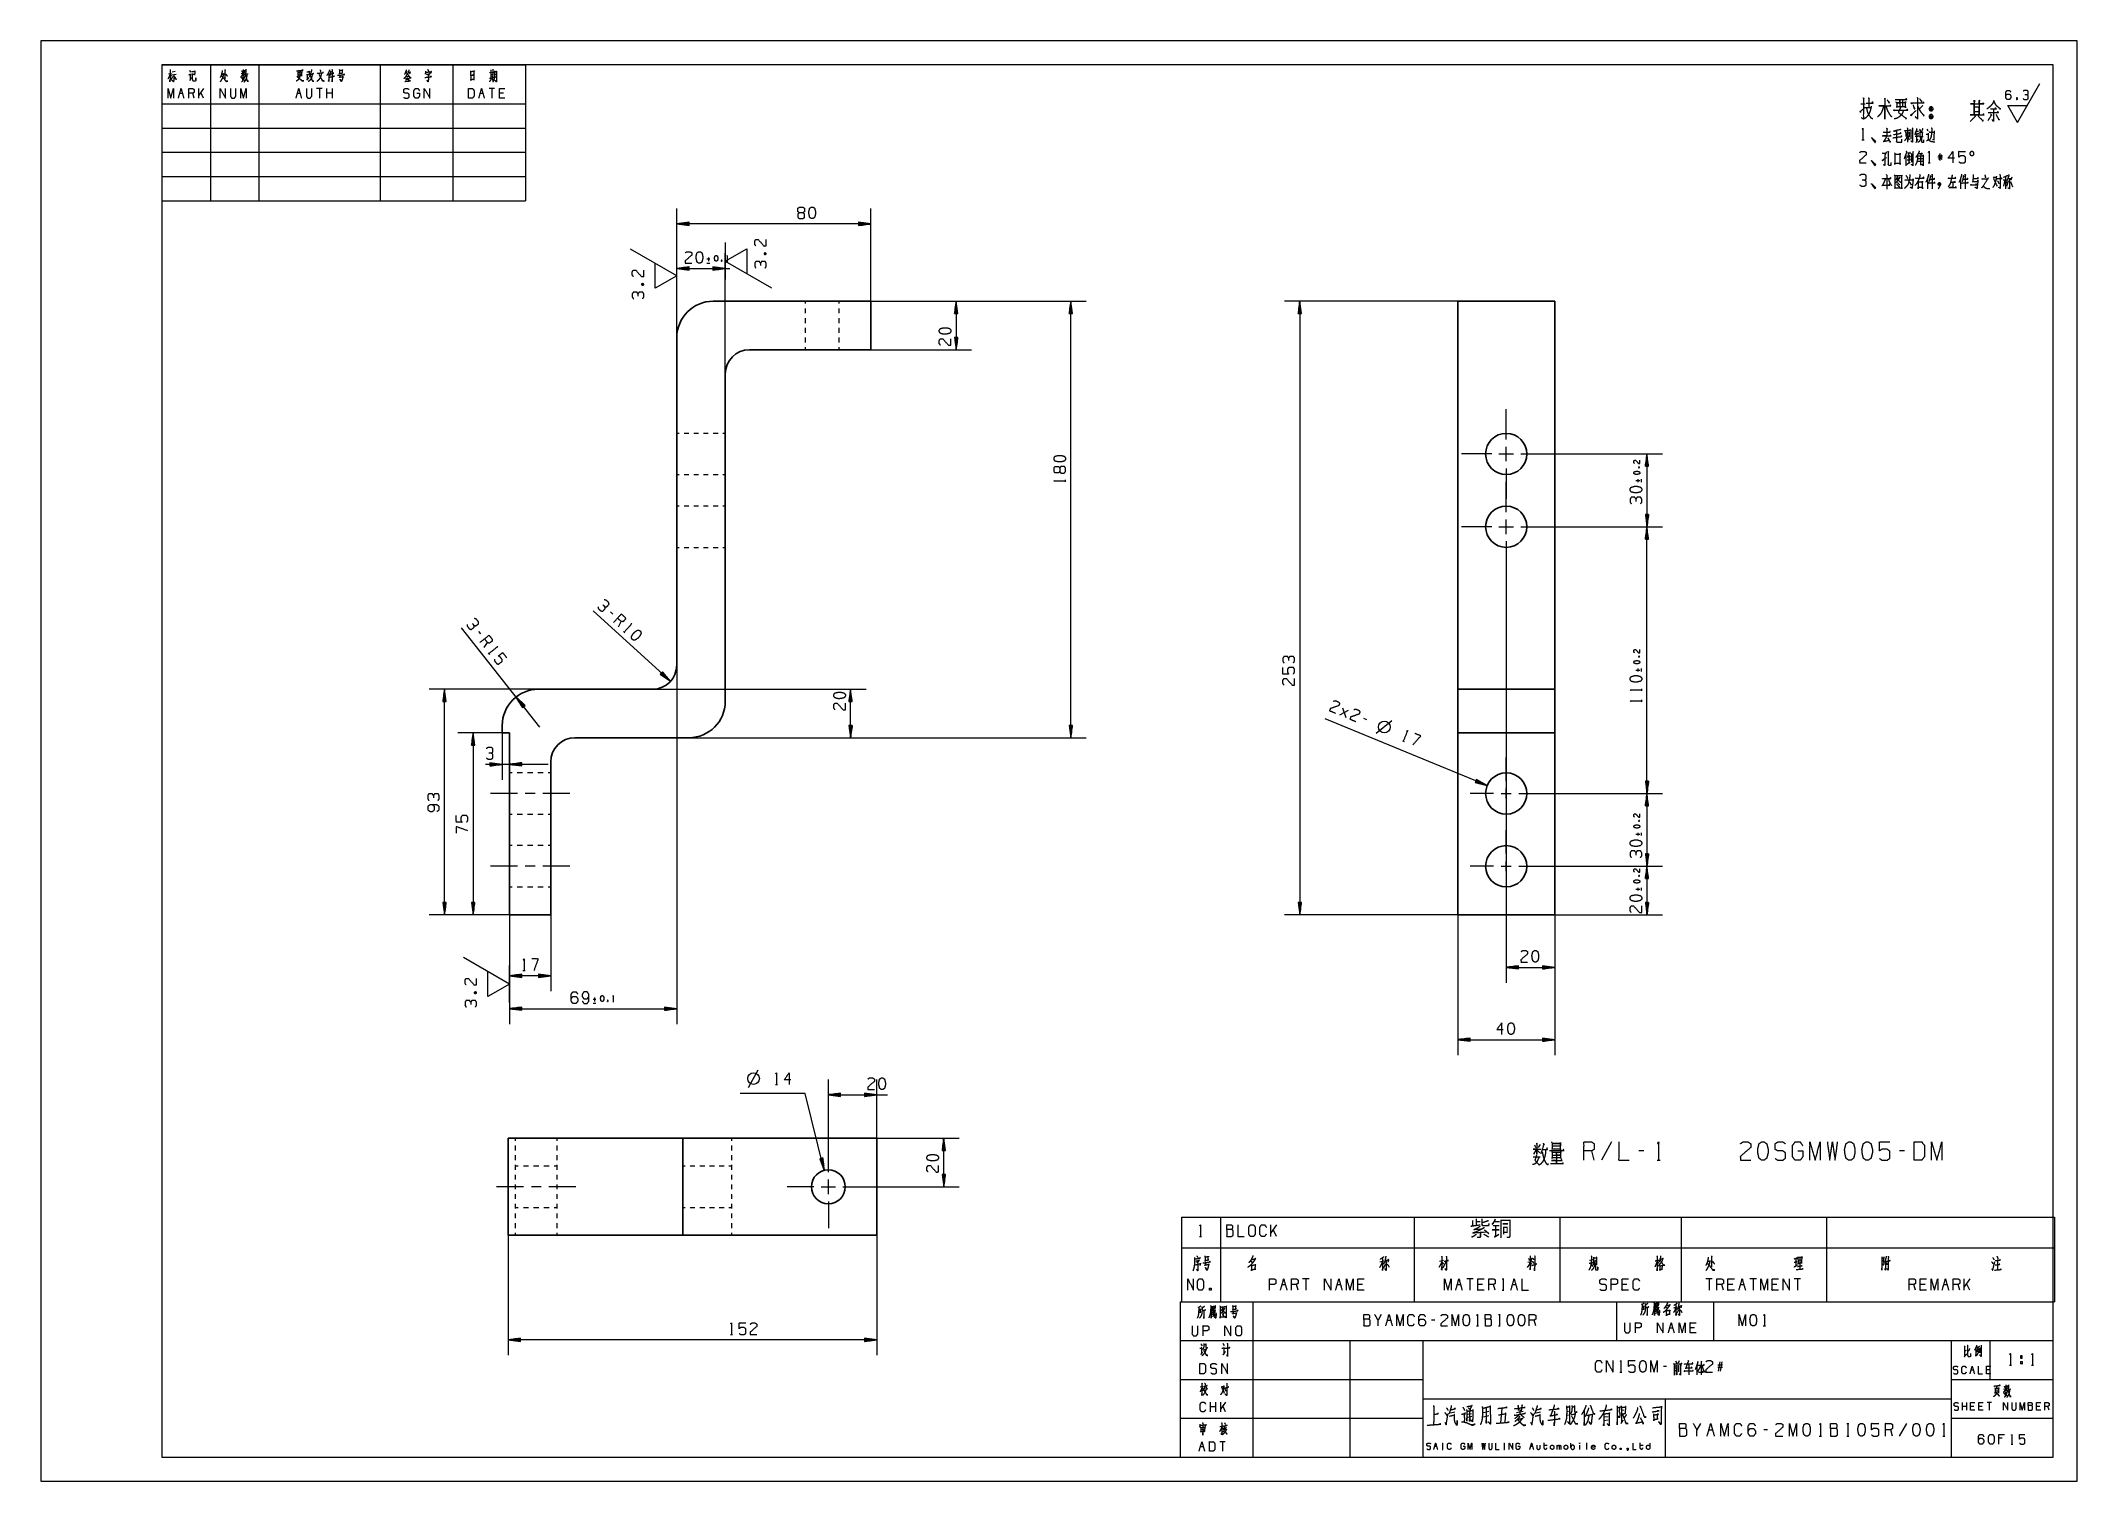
# Model space of a CAD drawing. Header units: millimetres. Extents: x 0 to 420, y 0 to 297.
import ezdxf

# ---------------------------------------------------------------- set-up
doc = ezdxf.new("R2010")
doc.units = ezdxf.units.MM
doc.layers.add('101', color=7, linetype='Continuous', true_color=0xffffff)

# ---------------------------------------------------------------- blocks, each defined once
blk = doc.blocks.new('A$C49B207CA')
at = {"lineweight": 18, "insert": (-5.14, -6.12), "char_height": 3.2, "attachment_point": 1}
blk.add_mtext('{\\fSimSun|b0|i0|c134|p2;紫铜}', dxfattribs=at)

msp = doc.modelspace()

# ---------------------------------------------------------------- linework, layer by layer
at = {"layer": '101', "color": 133, "linetype": 'Continuous', "lineweight": 18}
for p, q in [((0, 297), (0, 0)), ((420, 297), (0, 297)), ((420, 0), (420, 297)), ((25, 292), (25, 5)), ((25, 292), (25, 264)), ((25, 292), (100, 292)), ((25, 292), (100, 292)), ((415, 292), (25, 292)), ((25, 292), (100, 292)), ((35, 292), (35, 264)), ((45, 292), (45, 264)), ((70, 292), (70, 264)), ((85, 292), (85, 264)), ((100, 292), (100, 264)), ((415, 5), (415, 292)), ((25, 284), (100, 284)), ((25, 279), (100, 279)), ((25, 274), (100, 274)), ((25, 269), (100, 269)), ((25, 264), (100, 264)), ((235, 37), (415, 37)), ((235, 37), (235, 5)), ((250, 37), (250, 5)), ((325, 37), (325, 29)), ((345, 37), (345, 29)), ((235, 29), (415, 29)), ((270, 29), (270, 5)), ((285, 29), (285, 5)), ((394, 29), (394, 5)), ((402, 29), (402, 21)), ((235, 21), (285, 21)), ((394, 21), (415, 21)), ((285, 17), (394, 17)), ((335, 17), (335, 5)), ((235, 13), (285, 13)), ((394, 13), (415, 13)), ((25, 5), (415, 5)), ((235, 5), (415, 5)), ((0, 0), (420, 0))]:
    msp.add_line(p, q, dxfattribs=at)
at = {"layer": '101', "color": 72, "linetype": 'Continuous', "lineweight": 18}
for p, q in [((26.34, 290.18), (26.96, 290.3)), ((26.7, 289.95), (26.92, 289.68)), ((26.99, 289.99), (27.95, 290.14)), ((27.13, 290.61), (27.71, 290.74)), ((41.34, 290.22), (42.13, 290.38)), ((42.25, 290.16), (42.79, 290.28)), ((53.17, 290.09), (53.7, 290.18)), ((75.25, 290.57), (75.67, 290.63)), ((75.35, 290.55), (75.45, 290.24)), ((75.82, 290.51), (76.35, 290.61)), ((75.98, 290.49), (76.11, 290.16)), ((92.56, 290.43), (93.43, 290.55)), ((92.84, 290.07), (93.11, 290.14)), ((93.6, 290.05), (93.85, 290.12)), ((28.66, 286.17), (29.22, 286.17)), ((31.62, 285.18), (31.34, 286.17)), ((33.59, 287.14), (32.63, 285.78)), ((32.63, 285.18), (32.63, 287.14)), ((33.59, 285.18), (33.04, 286.36)), ((52.94, 286.17), (53.49, 286.17)), ((54.91, 288.87), (55.37, 289.43)), ((58.02, 287.14), (56.9, 287.14)), ((57.46, 287.14), (57.46, 285.18)), ((59.02, 285.18), (59.02, 287.14)), ((60.14, 286.17), (59.02, 286.17)), ((60.14, 285.18), (60.14, 287.14)), ((75.83, 289.64), (75.37, 289.56)), ((90.65, 286.17), (91.2, 286.17)), ((93.6, 287.14), (92.49, 287.14)), ((92.86, 289.72), (93.09, 289.78)), ((93.05, 287.14), (93.05, 285.18)), ((95.45, 286.17), (94.61, 286.17)), ((375.38, 284.02), (376.28, 284.02)), ((376.28, 283.23), (377.42, 283.23)), ((384.66, 277.98), (385.33, 278)), ((385.02, 277.35), (385.33, 276.58)), ((385.62, 278.68), (385.76, 278.53)), ((385.67, 278.58), (385.67, 276.7)), ((385.95, 279.03), (386.1, 278.88)), ((388.85, 277.73), (389.16, 277.73)), ((388.99, 278.8), (389.2, 278.4)), ((375.59, 276.58), (376.02, 276.58)), ((384.66, 273.42), (384.66, 271.24)), ((385.23, 273.04), (385.23, 271.77)), ((385.35, 273.47), (385.53, 272.97)), ((385.99, 274.14), (386.24, 274.07)), ((387.2, 273.72), (387.89, 273.72)), ((387.98, 273.92), (387.65, 273.44)), ((392.24, 273.02), (391.23, 273.02)), ((391.4, 273.49), (392.08, 272.54)), ((392.06, 273.49), (391.4, 272.54)), ((391.72, 272.29), (391.72, 273.72)), ((380.62, 269.4), (380.8, 269.25)), ((380.71, 269.3), (380.71, 266.43)), ((384.86, 271.52), (385.51, 271.94)), ((387.06, 272.19), (388.18, 272.19)), ((387.1, 272.74), (388.19, 272.74)), ((389.25, 271.82), (389.68, 271.82)), ((402.63, 268.9), (403.3, 268.9)), ((405.22, 269), (405.22, 266.48)), ((406.49, 268.9), (406.32, 268.28)), ((389.09, 268.45), (389.09, 266.48)), ((395.92, 268.45), (395.92, 266.48)), ((404.75, 268.33), (405.51, 268.33)), ((405.08, 268.28), (404.82, 267.05)), ((405.26, 268.1), (405.47, 267.63)), ((405.73, 268.05), (405.42, 266.93)), ((405.65, 268.6), (406.42, 268.6)), ((405.66, 268.1), (405.81, 267.88)), ((406.25, 268), (406.65, 266.9)), ((137.69, 252.34), (137.69, 251.54)), ((149.17, 253), (149.6, 253.16)), ((137.97, 251.94), (137.4, 251.94)), ((137.4, 251.15), (137.97, 251.15)), ((140.4, 251.76), (140.47, 251.55)), ((141.47, 251.54), (141.68, 251.54)), ((123.92, 246.68), (124.35, 246.84)), ((211.34, 206.07), (211.34, 206.49)), ((328.96, 206.3), (329.76, 206.3)), ((329.36, 206.58), (329.36, 206.02)), ((329.54, 209.01), (329.75, 209.09)), ((330.15, 206.02), (330.15, 206.58)), ((118.01, 178.8), (117.51, 179.25)), ((119.14, 176.16), (119.7, 177.27)), ((90.75, 174.69), (90.34, 175.22)), ((91.42, 171.9), (92.16, 172.9)), ((120.17, 175.22), (120.49, 174.94)), ((92.28, 170.8), (92.55, 170.47)), ((329.54, 169.97), (329.75, 170.05)), ((328.96, 167.26), (329.76, 167.26)), ((329.36, 167.55), (329.36, 166.98)), ((330.15, 166.98), (330.15, 167.55)), ((330.17, 162.95), (330.17, 163.37)), ((330.17, 160.67), (330.17, 161.1)), ((267.9, 158), (269.73, 158.95)), ((268.5, 159.46), (269.13, 157.49)), ((273.5, 156.99), (272.88, 157.25)), ((275.43, 154.21), (278.67, 156.82)), ((280.81, 152.68), (281.2, 152.52)), ((329.54, 136.1), (329.75, 136.18)), ((328.96, 133.39), (329.76, 133.39)), ((329.36, 133.67), (329.36, 133.11)), ((330.15, 133.11), (330.15, 133.67)), ((328.96, 122.06), (329.76, 122.06)), ((329.36, 122.34), (329.36, 121.77)), ((329.54, 124.76), (329.75, 124.84)), ((330.15, 121.77), (330.15, 122.34)), ((99.45, 105.31), (99.88, 105.31)), ((89.42, 100.64), (89.85, 100.8)), ((114.47, 99.33), (113.9, 99.33)), ((113.9, 98.54), (114.47, 98.54)), ((114.19, 99.73), (114.19, 98.93)), ((116.9, 99.16), (116.97, 98.94)), ((117.97, 98.93), (118.18, 98.93)), ((145.97, 81.18), (147.97, 84.83)), ((151.52, 81.82), (151.94, 81.82)), ((308.35, 68.25), (307.85, 67.47)), ((308.04, 69.36), (308.3, 68.8)), ((308.71, 68.21), (309.16, 67.7)), ((309.21, 69.43), (308.85, 68.8)), ((320.39, 66.21), (319.86, 68.1)), ((323.97, 69.95), (321.86, 66.21)), ((330.61, 68.1), (329.55, 68.1)), ((384.39, 68.1), (383.33, 68.1)), ((307.79, 66.88), (309.24, 66.88)), ((333.33, 66.21), (334, 66.21)), ((235.28, 54.47), (235.28, 48.12)), ((235.28, 54.47), (243.28, 54.47)), ((238.95, 50.48), (239.38, 50.48)), ((243.28, 54.47), (243.28, 48.12)), ((243.28, 54.47), (283.28, 54.47)), ((253.69, 50.48), (253.69, 52.85)), ((254.86, 52.85), (253.69, 51.2)), ((254.86, 50.48), (254.18, 51.9)), ((283.28, 54.47), (313.28, 54.47)), ((283.28, 54.47), (283.28, 48.12)), ((313.28, 54.47), (338.28, 54.47)), ((313.28, 54.47), (313.28, 48.12)), ((338.28, 54.47), (368.28, 54.47)), ((338.28, 54.47), (338.28, 48.12)), ((368.28, 54.47), (415.28, 54.47)), ((368.28, 54.47), (368.28, 48.12)), ((415.28, 54.47), (415.28, 48.12)), ((235.28, 48.12), (243.28, 48.12)), ((235.28, 48.12), (235.28, 37)), ((243.28, 48.12), (283.28, 48.12)), ((243.28, 48.12), (243.28, 37)), ((283.28, 48.12), (313.28, 48.12)), ((283.28, 48.12), (283.28, 37)), ((313.28, 48.12), (338.28, 48.12)), ((313.28, 48.12), (313.28, 37)), ((338.28, 48.12), (368.28, 48.12)), ((338.28, 48.12), (338.28, 37)), ((368.28, 48.12), (368.28, 37)), ((368.28, 48.12), (415.28, 48.12)), ((415.28, 48.12), (415.28, 37)), ((276.2, 45.23), (277.01, 45.45)), ((288.5, 45.4), (289.29, 45.55)), ((306.69, 45.2), (307.56, 45.33)), ((319.41, 45.55), (320.07, 45.7)), ((362.56, 45.55), (363.03, 45.65)), ((362.79, 46.1), (362.77, 43.7)), ((403.54, 45.53), (403.54, 43.6)), ((256, 40.57), (256.67, 40.57)), ((259.29, 39.37), (258.95, 40.57)), ((261.56, 41.74), (260.22, 41.74)), ((260.89, 41.74), (260.89, 39.37)), ((267.38, 40.57), (268.06, 40.57)), ((272.61, 40.57), (271.6, 40.57)), ((292.14, 40.57), (292.81, 40.57)), ((295.43, 41.74), (294.08, 41.74)), ((294.76, 41.74), (294.76, 39.37)), ((297.37, 40.57), (296.36, 40.57)), ((299.98, 39.37), (299.64, 40.57)), ((301.41, 41.74), (301.74, 41.74)), ((301.41, 39.37), (301.74, 39.37)), ((301.58, 41.74), (301.58, 39.37)), ((303.53, 40.57), (304.2, 40.57)), ((327.13, 40.57), (326.12, 40.57)), ((344.73, 41.74), (343.39, 41.74)), ((344.06, 41.74), (344.06, 39.37)), ((347.01, 39.37), (346.67, 40.57)), ((348.95, 40.57), (347.94, 40.57)), ((350.55, 40.57), (351.23, 40.57)), ((353.84, 41.74), (352.5, 41.74)), ((353.17, 41.74), (353.17, 39.37)), ((358.06, 40.57), (357.05, 40.57)), ((362.94, 41.74), (361.6, 41.74)), ((362.27, 41.74), (362.27, 39.37)), ((386.66, 39.37), (386.32, 40.57)), ((388.6, 40.57), (387.59, 40.57)), ((392.48, 40.57), (393.15, 40.57)), ((395.76, 39.37), (395.43, 40.57)), ((397.86, 41.74), (396.7, 40.09)), ((396.7, 39.37), (396.7, 41.74)), ((397.86, 39.37), (397.19, 40.79)), ((235.28, 37), (243.28, 37)), ((241.57, 34.05), (242.12, 34.2)), ((241.87, 35.44), (241.85, 34.14)), ((243.28, 37), (283.28, 37)), ((276.46, 34.39), (275.79, 33.22)), ((283.28, 37), (313.28, 37)), ((300.65, 34.39), (300.99, 34.39)), ((300.83, 34.39), (300.83, 32.02)), ((313.28, 37), (338.28, 37)), ((333, 34.67), (333.55, 34.82)), ((333.3, 36.06), (333.28, 34.76)), ((336.79, 35.77), (337.51, 35.97)), ((338.28, 37), (368.28, 37)), ((368.28, 37), (415.28, 37)), ((142.24, 30.25), (142.66, 30.25)), ((277.73, 33.22), (278.4, 33.22)), ((287.51, 33.22), (286.84, 33.22)), ((296.07, 32.02), (296.49, 32.02)), ((300.65, 32.02), (300.99, 32.02)), ((308.33, 32.02), (308, 33.22)), ((335.96, 31.65), (336.56, 31.65)), ((341.08, 31.65), (340.19, 31.65)), ((355.25, 32.02), (355.68, 32.02)), ((396.85, 26.89), (397.18, 27.01)), ((325.66, 22.49), (326.08, 22.49)), ((335.31, 23.69), (334.64, 23.69)), ((337.17, 24.82), (337.41, 24.37)), ((337.25, 22.19), (337.43, 21.92)), ((337.93, 24.82), (337.71, 24.37)), ((340.77, 22.74), (340.68, 22.92)), ((341.51, 23.77), (341.51, 21.92)), ((342.76, 22.69), (342.67, 22.49)), ((346.86, 23.92), (345.85, 23.92)), ((346.86, 23.44), (345.85, 23.44)), ((346.01, 22.72), (346.34, 24.64)), ((346.7, 24.64), (346.36, 22.72)), ((398.11, 22.95), (398.56, 22.95)), ((401.95, 22.95), (401.28, 22.95)), ((405.99, 23.93), (406.41, 23.93)), ((408.3, 24.66), (408.3, 24.18)), ((408.3, 24.66), (408.63, 24.66)), ((410.54, 23.93), (410.96, 23.93)), ((239.69, 19.54), (239.14, 19.4)), ((239.5, 19.29), (239.71, 19.02)), ((404.85, 19.02), (405.64, 19.19)), ((405.76, 18.96), (406.3, 19.08)), ((241.24, 14.34), (241.24, 16.3)), ((242.36, 15.33), (241.24, 15.33)), ((242.36, 14.34), (242.36, 16.3)), ((243.36, 14.34), (243.36, 16.3)), ((244.33, 16.3), (243.36, 14.94)), ((244.33, 14.34), (243.77, 15.52)), ((290.72, 14.09), (291.62, 14.33)), ((294.32, 13.81), (295.1, 13.98)), ((294.32, 13.19), (295.15, 13.4)), ((297.54, 13.29), (298.67, 13.57)), ((298.62, 14.4), (297.57, 14.12)), ((301.32, 15.02), (301.05, 12.02)), ((304.37, 14.19), (305.74, 14.43)), ((308.39, 14.09), (309.3, 14.33)), ((315.1, 14.4), (314.71, 14.33)), ((315.08, 13.64), (314.71, 13.54)), ((323.25, 13.29), (322.39, 13.19)), ((322.39, 12.53), (323.25, 12.64)), ((323.93, 14.85), (323.73, 14.74)), ((326.51, 14.64), (326, 14.57)), ((396.32, 14.64), (396.32, 16.21)), ((397.2, 15.44), (396.32, 15.44)), ((397.2, 14.64), (397.2, 16.21)), ((398.68, 15.44), (398.01, 15.44)), ((400.38, 15.44), (399.71, 15.44)), ((402.3, 16.21), (401.41, 16.21)), ((401.85, 16.21), (401.85, 14.64)), ((412.26, 15.44), (411.59, 15.44)), ((414.18, 14.64), (413.95, 15.44)), ((239.4, 10.67), (239.92, 10.76)), ((243.77, 11.36), (243.2, 11.23)), ((243.57, 11.07), (243.76, 10.82)), ((342.31, 11.93), (341.57, 10.63)), ((344.03, 10.63), (344.77, 10.63)), ((356.09, 10.63), (355.35, 10.63)), ((366.8, 9.31), (367.27, 9.31)), ((372.49, 11.93), (372.86, 11.93)), ((372.49, 9.31), (372.86, 9.31)), ((372.69, 11.93), (372.69, 9.31)), ((381.92, 9.31), (381.55, 10.63)), ((384.75, 11.93), (383.26, 9.31)), ((392.26, 9.31), (392.72, 9.31)), ((404.54, 8.86), (403.85, 8.86)), ((239.18, 7.19), (239.73, 7.19)), ((244.25, 8.16), (243.14, 8.16)), ((243.7, 8.16), (243.7, 6.19)), ((287.49, 7.23), (287.86, 7.23)), ((288.99, 7.88), (289.17, 7.88)), ((288.99, 6.57), (289.17, 6.57)), ((289.09, 7.88), (289.09, 6.57)), ((301.72, 7.88), (301.9, 7.88)), ((301.72, 6.57), (301.9, 6.57)), ((301.82, 7.88), (301.82, 6.57)), ((307.29, 7.23), (307.66, 7.23)), ((309.93, 7.44), (310.66, 7.44)), ((312.76, 6.57), (312.76, 7.44)), ((315.59, 6.91), (315.59, 7.88)), ((317.37, 7.44), (317.37, 6.57)), ((318.79, 7.89), (318.79, 6.57)), ((329.73, 7.44), (330.46, 7.44)), ((406.35, 7.68), (406.7, 7.68))]:
    msp.add_line(p, q, dxfattribs=at)
at = {"layer": '101', "color": 43, "linetype": 'Continuous', "lineweight": 18}
for p, q in [((407.68, 280.15), (412.29, 288.15)), ((407.68, 280.15), (405.66, 283.65)), ((405.66, 283.65), (409.7, 283.65)), ((407.5, 285.24), (407.62, 284.91))]:
    msp.add_line(p, q, dxfattribs=at)
at = {"layer": '101', "color": 22, "linetype": 'Continuous', "lineweight": 18}
for p, q in [((131.18, 235.8), (131.18, 262.41)), ((171.18, 243.3), (171.18, 262.41)), ((133.72, 259.57), (131.18, 259.24)), ((171.18, 259.24), (131.18, 259.24)), ((131.18, 259.24), (133.72, 258.9)), ((133.72, 259.26), (131.38, 259.26)), ((133.72, 259.21), (131.38, 259.21)), ((133.72, 259.31), (131.76, 259.31)), ((133.72, 259.16), (131.76, 259.16)), ((133.72, 259.36), (132.15, 259.36)), ((133.72, 259.11), (132.15, 259.11)), ((133.72, 259.41), (132.54, 259.41)), ((133.72, 259.06), (132.54, 259.06)), ((133.72, 259.46), (132.92, 259.46)), ((133.72, 259.01), (132.92, 259.01)), ((133.72, 259.52), (133.31, 259.52)), ((133.72, 258.96), (133.31, 258.96)), ((133.72, 259.57), (133.69, 259.57)), ((133.72, 259.57), (133.69, 259.57)), ((133.72, 258.91), (133.69, 258.91)), ((133.72, 258.91), (133.69, 258.91)), ((133.72, 258.9), (133.72, 259.57)), ((171.18, 259.24), (168.64, 259.57)), ((168.64, 259.57), (168.64, 258.9)), ((168.64, 259.57), (168.68, 259.57)), ((168.64, 259.57), (168.68, 259.57)), ((168.64, 259.52), (169.06, 259.52)), ((168.64, 259.46), (169.45, 259.46)), ((168.64, 259.41), (169.83, 259.41)), ((168.64, 259.36), (170.22, 259.36)), ((168.64, 259.31), (170.61, 259.31)), ((168.64, 259.26), (170.99, 259.26)), ((168.64, 258.9), (171.18, 259.24)), ((168.64, 259.21), (170.99, 259.21)), ((168.64, 259.16), (170.61, 259.16)), ((168.64, 259.11), (170.22, 259.11)), ((168.64, 259.06), (169.83, 259.06)), ((168.64, 259.01), (169.45, 259.01)), ((168.64, 258.96), (169.06, 258.96)), ((168.64, 258.91), (168.68, 258.91)), ((168.64, 258.91), (168.68, 258.91)), ((131.18, 235.8), (131.18, 253.21)), ((131.18, 244.75), (131.18, 252.37)), ((141.18, 255.37), (141.18, 247.75)), ((141.18, 228.3), (141.18, 253.21)), ((133.72, 250.37), (131.18, 250.04)), ((131.18, 250.04), (133.72, 249.7)), ((131.18, 250.04), (142.13, 250.04)), ((133.72, 250.06), (131.38, 250.06)), ((133.72, 250.01), (131.38, 250.01)), ((133.72, 250.11), (131.76, 250.11)), ((133.72, 249.96), (131.76, 249.96)), ((133.72, 250.17), (132.15, 250.17)), ((133.72, 249.91), (132.15, 249.91)), ((133.72, 250.22), (132.54, 250.22)), ((133.72, 249.86), (132.54, 249.86)), ((133.72, 250.27), (132.92, 250.27)), ((133.72, 249.81), (132.92, 249.81)), ((133.72, 250.32), (133.31, 250.32)), ((133.72, 249.76), (133.31, 249.76)), ((133.72, 250.37), (133.69, 250.37)), ((133.72, 250.37), (133.69, 250.37)), ((133.72, 249.71), (133.69, 249.71)), ((133.72, 249.71), (133.69, 249.71)), ((133.72, 249.7), (133.72, 250.37)), ((138.64, 250.37), (138.64, 249.7)), ((138.64, 250.37), (138.68, 250.37)), ((141.18, 250.04), (138.64, 250.37)), ((138.64, 250.37), (138.68, 250.37)), ((138.64, 250.32), (139.06, 250.32)), ((138.64, 250.27), (139.45, 250.27)), ((138.64, 250.22), (139.83, 250.22)), ((138.64, 250.17), (140.22, 250.17)), ((138.64, 250.11), (140.61, 250.11)), ((138.64, 250.06), (140.99, 250.06)), ((138.64, 249.7), (141.18, 250.04)), ((138.64, 250.01), (140.99, 250.01)), ((138.64, 249.96), (140.61, 249.96)), ((138.64, 249.91), (140.22, 249.91)), ((138.64, 249.86), (139.83, 249.86)), ((138.64, 249.81), (139.45, 249.81)), ((138.64, 249.76), (139.06, 249.76)), ((138.64, 249.71), (138.68, 249.71)), ((138.64, 249.71), (138.68, 249.71)), ((171.18, 243.3), (191.96, 243.3)), ((171.18, 243.3), (215.61, 243.3)), ((188.79, 243.3), (188.45, 240.76)), ((188.45, 240.76), (189.12, 240.76)), ((188.46, 240.76), (188.46, 240.8)), ((188.46, 240.76), (188.46, 240.8)), ((188.51, 240.76), (188.51, 241.18)), ((188.56, 240.76), (188.56, 241.57)), ((188.61, 240.76), (188.61, 241.95)), ((188.66, 240.76), (188.66, 242.34)), ((188.71, 240.76), (188.71, 242.73)), ((188.76, 240.76), (188.76, 243.11)), ((188.79, 243.3), (188.79, 233.3)), ((189.12, 240.76), (188.79, 243.3)), ((188.81, 240.76), (188.81, 243.11)), ((188.87, 240.76), (188.87, 242.73)), ((188.92, 240.76), (188.92, 242.34)), ((188.97, 240.76), (188.97, 241.95)), ((189.02, 240.76), (189.02, 241.57)), ((189.07, 240.76), (189.07, 241.18)), ((189.12, 240.76), (189.12, 240.8)), ((189.12, 240.76), (189.12, 240.8)), ((212.43, 243.3), (212.1, 240.76)), ((212.1, 240.76), (212.1, 240.8)), ((212.1, 240.76), (212.1, 240.8)), ((212.1, 240.76), (212.77, 240.76)), ((212.16, 240.76), (212.16, 241.18)), ((212.21, 240.76), (212.21, 241.57)), ((212.26, 240.76), (212.26, 241.95)), ((212.31, 240.76), (212.31, 242.34)), ((212.36, 240.76), (212.36, 242.73)), ((212.41, 240.76), (212.41, 243.11)), ((212.77, 240.76), (212.43, 243.3)), ((212.43, 153.3), (212.43, 243.3)), ((212.46, 240.76), (212.46, 243.11)), ((212.51, 240.76), (212.51, 242.73)), ((212.56, 240.76), (212.56, 242.34)), ((212.61, 240.76), (212.61, 241.95)), ((212.66, 240.76), (212.66, 241.57)), ((212.71, 240.76), (212.71, 241.18)), ((212.76, 240.76), (212.76, 240.8)), ((212.76, 240.76), (212.76, 240.8)), ((292.23, 243.3), (256.48, 243.3)), ((259.65, 243.3), (259.32, 240.76)), ((259.32, 240.76), (259.32, 240.8)), ((259.32, 240.76), (259.32, 240.8)), ((259.32, 240.76), (259.99, 240.76)), ((259.37, 240.76), (259.37, 241.18)), ((259.43, 240.76), (259.43, 241.57)), ((259.48, 240.76), (259.48, 241.95)), ((259.53, 240.76), (259.53, 242.34)), ((259.58, 240.76), (259.58, 242.73)), ((259.63, 240.76), (259.63, 243.11)), ((259.99, 240.76), (259.65, 243.3)), ((259.65, 243.3), (259.65, 116.8)), ((259.68, 240.76), (259.68, 243.11)), ((259.73, 240.76), (259.73, 242.73)), ((259.78, 240.76), (259.78, 242.34)), ((259.83, 240.76), (259.83, 241.95)), ((259.88, 240.76), (259.88, 241.57)), ((259.93, 240.76), (259.93, 241.18)), ((259.98, 240.76), (259.98, 240.8)), ((259.98, 240.76), (259.98, 240.8)), ((189.12, 235.84), (188.45, 235.84)), ((188.45, 235.84), (188.79, 233.3)), ((188.46, 235.84), (188.46, 235.81)), ((188.46, 235.84), (188.46, 235.81)), ((188.51, 235.84), (188.51, 235.43)), ((188.56, 235.84), (188.56, 235.04)), ((188.61, 235.84), (188.61, 234.65)), ((188.66, 235.84), (188.66, 234.27)), ((188.71, 235.84), (188.71, 233.88)), ((188.76, 235.84), (188.76, 233.5)), ((188.79, 233.3), (189.12, 235.84)), ((188.81, 235.84), (188.81, 233.5)), ((188.87, 235.84), (188.87, 233.88)), ((188.92, 235.84), (188.92, 234.27)), ((188.97, 235.84), (188.97, 234.65)), ((189.02, 235.84), (189.02, 235.04)), ((189.07, 235.84), (189.07, 235.43)), ((189.12, 235.84), (189.12, 235.81)), ((189.12, 235.84), (189.12, 235.81)), ((171.18, 233.3), (191.96, 233.3)), ((311.48, 211.8), (334.44, 211.8)), ((331.26, 211.8), (330.93, 209.26)), ((331.03, 209.26), (331.03, 210.07)), ((331.08, 209.26), (331.08, 210.45)), ((331.13, 209.26), (331.13, 210.84)), ((331.18, 209.26), (331.18, 211.23)), ((331.23, 209.26), (331.23, 211.61)), ((331.26, 211.8), (331.26, 196.8)), ((331.59, 209.26), (331.26, 211.8)), ((331.29, 209.26), (331.29, 211.61)), ((331.34, 209.26), (331.34, 211.23)), ((331.39, 209.26), (331.39, 210.84)), ((331.44, 209.26), (331.44, 210.45)), ((331.49, 209.26), (331.49, 210.07)), ((330.93, 209.26), (330.93, 209.3)), ((330.93, 209.26), (330.93, 209.3)), ((330.93, 209.26), (331.59, 209.26)), ((330.98, 209.26), (330.98, 209.68)), ((331.54, 209.26), (331.54, 209.68)), ((331.59, 209.26), (331.59, 209.3)), ((331.59, 209.26), (331.59, 209.3)), ((331.59, 199.34), (330.93, 199.34)), ((330.93, 199.34), (331.26, 196.8)), ((330.93, 199.34), (330.93, 199.31)), ((330.93, 199.34), (330.93, 199.31)), ((330.98, 199.34), (330.98, 198.93)), ((331.03, 199.34), (331.03, 198.54)), ((331.08, 199.34), (331.08, 198.15)), ((331.13, 199.34), (331.13, 197.77)), ((331.18, 199.34), (331.18, 197.38)), ((331.23, 199.34), (331.23, 197)), ((331.26, 196.8), (331.59, 199.34)), ((331.29, 199.34), (331.29, 197)), ((331.34, 199.34), (331.34, 197.38)), ((331.39, 199.34), (331.39, 197.77)), ((331.44, 199.34), (331.44, 198.15)), ((331.49, 199.34), (331.49, 198.54)), ((331.54, 199.34), (331.54, 198.93)), ((331.59, 199.34), (331.59, 199.31)), ((331.59, 199.34), (331.59, 199.31)), ((311.48, 196.8), (334.44, 196.8)), ((311.48, 196.8), (334.44, 196.8)), ((331.26, 196.8), (330.93, 194.26)), ((330.93, 194.26), (330.93, 194.3)), ((330.93, 194.26), (330.93, 194.3)), ((330.93, 194.26), (331.59, 194.26)), ((330.98, 194.26), (330.98, 194.68)), ((331.03, 194.26), (331.03, 195.07)), ((331.08, 194.26), (331.08, 195.45)), ((331.13, 194.26), (331.13, 195.84)), ((331.18, 194.26), (331.18, 196.23)), ((331.23, 194.26), (331.23, 196.61)), ((331.26, 141.8), (331.26, 196.8)), ((331.59, 194.26), (331.26, 196.8)), ((331.29, 194.26), (331.29, 196.61)), ((331.34, 194.26), (331.34, 196.23)), ((331.39, 194.26), (331.39, 195.84)), ((331.44, 194.26), (331.44, 195.45)), ((331.49, 194.26), (331.49, 195.07)), ((331.54, 194.26), (331.54, 194.68)), ((331.59, 194.26), (331.59, 194.3)), ((331.59, 194.26), (331.59, 194.3)), ((302.23, 187.55), (302.23, 102.78)), ((129.89, 164.95), (113.91, 179.43)), ((102.96, 155.46), (86.81, 175.99)), ((131.18, 168.3), (131.18, 94.26)), ((128.23, 166.9), (127.78, 166.4)), ((127.78, 166.4), (129.89, 164.95)), ((127.79, 166.41), (127.81, 166.39)), ((127.79, 166.41), (127.81, 166.39)), ((127.82, 166.45), (128.13, 166.17)), ((127.85, 166.48), (128.45, 165.94)), ((127.89, 166.52), (128.77, 165.72)), ((127.92, 166.56), (129.09, 165.5)), ((127.96, 166.6), (129.41, 165.28)), ((127.99, 166.63), (129.73, 165.06)), ((128.02, 166.67), (129.76, 165.1)), ((128.06, 166.71), (129.51, 165.39)), ((128.09, 166.75), (129.26, 165.69)), ((128.13, 166.78), (129.01, 165.99)), ((128.16, 166.82), (128.76, 166.28)), ((128.2, 166.86), (128.5, 166.58)), ((128.23, 166.9), (128.25, 166.88)), ((129.89, 164.95), (128.23, 166.9)), ((128.23, 166.9), (128.25, 166.88)), ((102.68, 163.3), (80.1, 163.3)), ((83.27, 163.3), (82.94, 160.76)), ((82.94, 160.76), (82.94, 160.8)), ((82.94, 160.76), (82.94, 160.8)), ((82.94, 160.76), (83.61, 160.76)), ((82.99, 160.76), (82.99, 161.18)), ((83.04, 160.76), (83.04, 161.57)), ((83.1, 160.76), (83.1, 161.95)), ((83.15, 160.76), (83.15, 162.34)), ((83.2, 160.76), (83.2, 162.73)), ((83.25, 160.76), (83.25, 163.11)), ((83.27, 116.8), (83.27, 163.3)), ((83.61, 160.76), (83.27, 163.3)), ((83.3, 160.76), (83.3, 163.11)), ((83.35, 160.76), (83.35, 162.73)), ((83.4, 160.76), (83.4, 162.34)), ((83.45, 160.76), (83.45, 161.95)), ((83.5, 160.76), (83.5, 161.57)), ((83.55, 160.76), (83.55, 161.18)), ((83.6, 160.76), (83.6, 160.8)), ((83.6, 160.76), (83.6, 160.8)), ((98.05, 161.7), (99.36, 159.5)), ((99.88, 159.91), (98.05, 161.7)), ((99.6, 159.69), (98.15, 161.53)), ((99.64, 159.72), (98.19, 161.56)), ((99.56, 159.66), (98.35, 161.2)), ((99.68, 159.75), (98.47, 161.29)), ((99.52, 159.63), (98.55, 160.86)), ((99.48, 159.59), (98.74, 160.53)), ((99.72, 159.78), (98.75, 161.02)), ((99.44, 159.56), (98.94, 160.19)), ((99.76, 159.81), (99.02, 160.75)), ((99.4, 159.53), (99.14, 159.86)), ((99.8, 159.84), (99.3, 160.48)), ((99.36, 159.5), (99.88, 159.91)), ((99.84, 159.88), (99.58, 160.2)), ((99.88, 159.91), (99.86, 159.93)), ((99.88, 159.91), (99.86, 159.93)), ((126.18, 163.3), (170.2, 163.3)), ((167.03, 163.3), (166.69, 160.76)), ((166.69, 160.76), (167.36, 160.76)), ((166.7, 160.76), (166.7, 160.8)), ((166.7, 160.76), (166.7, 160.8)), ((166.75, 160.76), (166.75, 161.18)), ((166.8, 160.76), (166.8, 161.57)), ((166.85, 160.76), (166.85, 161.95)), ((166.9, 160.76), (166.9, 162.34)), ((166.95, 160.76), (166.95, 162.73)), ((167, 160.76), (167, 163.11)), ((167.36, 160.76), (167.03, 163.3)), ((167.03, 153.3), (167.03, 163.3)), ((167.05, 160.76), (167.05, 163.11)), ((167.1, 160.76), (167.1, 162.73)), ((167.15, 160.76), (167.15, 162.34)), ((167.21, 160.76), (167.21, 161.95)), ((167.26, 160.76), (167.26, 161.57)), ((167.31, 160.76), (167.31, 161.18)), ((167.36, 160.76), (167.36, 160.8)), ((167.36, 160.76), (167.36, 160.8)), ((95.18, 155.8), (95.18, 144.64)), ((99.36, 159.5), (99.34, 159.52)), ((99.36, 159.5), (99.34, 159.52)), ((167.36, 155.84), (166.69, 155.84)), ((166.69, 155.84), (167.03, 153.3)), ((166.7, 155.84), (166.7, 155.81)), ((166.7, 155.84), (166.7, 155.81)), ((166.75, 155.84), (166.75, 155.43)), ((166.8, 155.84), (166.8, 155.04)), ((166.85, 155.84), (166.85, 154.65)), ((166.9, 155.84), (166.9, 154.27)), ((166.95, 155.84), (166.95, 153.88)), ((167, 155.84), (167, 153.5)), ((167.03, 153.3), (167.36, 155.84)), ((167.05, 155.84), (167.05, 153.5)), ((167.1, 155.84), (167.1, 153.88)), ((167.15, 155.84), (167.15, 154.27)), ((167.21, 155.84), (167.21, 154.65)), ((167.26, 155.84), (167.26, 155.04)), ((167.31, 155.84), (167.31, 155.43)), ((167.36, 155.84), (167.36, 155.81)), ((167.36, 155.84), (167.36, 155.81)), ((212.1, 155.84), (212.1, 155.81)), ((212.1, 155.84), (212.1, 155.81)), ((212.77, 155.84), (212.1, 155.84)), ((212.1, 155.84), (212.43, 153.3)), ((212.16, 155.84), (212.16, 155.43)), ((212.21, 155.84), (212.21, 155.04)), ((212.26, 155.84), (212.26, 154.65)), ((212.31, 155.84), (212.31, 154.27)), ((212.36, 155.84), (212.36, 153.88)), ((212.41, 155.84), (212.41, 153.5)), ((212.43, 153.3), (212.77, 155.84)), ((212.46, 155.84), (212.46, 153.5)), ((212.51, 155.84), (212.51, 153.88)), ((212.56, 155.84), (212.56, 154.27)), ((212.61, 155.84), (212.61, 154.65)), ((212.66, 155.84), (212.66, 155.04)), ((212.71, 155.84), (212.71, 155.43)), ((212.76, 155.84), (212.76, 155.81)), ((212.76, 155.84), (212.76, 155.81)), ((298.3, 143.42), (264.92, 157.19)), ((95.18, 154.3), (86, 154.3)), ((89.18, 154.3), (88.84, 151.76)), ((88.84, 151.76), (89.51, 151.76)), ((88.85, 151.76), (88.85, 151.8)), ((88.85, 151.76), (88.85, 151.8)), ((88.9, 151.76), (88.9, 152.18)), ((88.95, 151.76), (88.95, 152.57)), ((89, 151.76), (89, 152.95)), ((89.05, 151.76), (89.05, 153.34)), ((89.1, 151.76), (89.1, 153.73)), ((89.15, 151.76), (89.15, 154.11)), ((89.18, 154.3), (89.18, 116.8)), ((89.51, 151.76), (89.18, 154.3)), ((89.2, 151.76), (89.2, 154.11)), ((89.25, 151.76), (89.25, 153.73)), ((89.3, 151.76), (89.3, 153.34)), ((89.35, 151.76), (89.35, 152.95)), ((89.4, 151.76), (89.4, 152.57)), ((89.46, 151.76), (89.46, 152.18)), ((89.51, 151.76), (89.51, 151.8)), ((89.51, 151.76), (89.51, 151.8)), ((133.68, 153.3), (170.2, 153.3)), ((133.68, 153.3), (215.61, 153.3)), ((104.62, 147.81), (91.74, 147.81)), ((92.64, 148.15), (92.64, 147.48)), ((95.18, 147.81), (92.64, 148.15)), ((92.64, 148.14), (92.68, 148.14)), ((92.64, 148.14), (92.68, 148.14)), ((92.64, 148.09), (93.06, 148.09)), ((92.64, 148.04), (93.45, 148.04)), ((92.64, 147.99), (93.83, 147.99)), ((92.64, 147.94), (94.22, 147.94)), ((92.64, 147.89), (94.61, 147.89)), ((92.64, 147.84), (94.99, 147.84)), ((92.64, 147.48), (95.18, 147.81)), ((92.64, 147.79), (94.99, 147.79)), ((92.64, 147.73), (94.61, 147.73)), ((92.64, 147.68), (94.22, 147.68)), ((92.64, 147.63), (93.83, 147.63)), ((92.64, 147.58), (93.45, 147.58)), ((92.64, 147.53), (93.06, 147.53)), ((92.64, 147.48), (92.68, 147.48)), ((92.64, 147.48), (92.68, 147.48)), ((99.22, 148.15), (96.68, 147.81)), ((96.68, 147.81), (99.22, 147.48)), ((99.22, 147.84), (96.88, 147.84)), ((99.22, 147.79), (96.88, 147.79)), ((99.22, 147.89), (97.26, 147.89)), ((99.22, 147.73), (97.26, 147.73)), ((99.22, 147.94), (97.65, 147.94)), ((99.22, 147.68), (97.65, 147.68)), ((99.22, 147.99), (98.04, 147.99)), ((99.22, 147.63), (98.04, 147.63)), ((99.22, 148.04), (98.42, 148.04)), ((99.22, 147.58), (98.42, 147.58)), ((99.22, 148.09), (98.81, 148.09)), ((99.22, 147.53), (98.81, 147.53)), ((99.22, 148.14), (99.19, 148.14)), ((99.22, 148.14), (99.19, 148.14)), ((99.22, 147.48), (99.19, 147.48)), ((99.22, 147.48), (99.19, 147.48)), ((99.22, 147.48), (99.22, 148.15)), ((296.08, 144.7), (295.82, 144.08)), ((295.82, 144.09), (295.85, 144.08)), ((295.82, 144.09), (295.85, 144.08)), ((295.82, 144.08), (298.3, 143.42)), ((295.84, 144.13), (296.23, 143.98)), ((295.86, 144.18), (296.61, 143.88)), ((295.88, 144.23), (296.98, 143.78)), ((295.9, 144.28), (297.36, 143.68)), ((295.92, 144.32), (297.73, 143.57)), ((295.94, 144.37), (298.11, 143.47)), ((295.96, 144.42), (298.13, 143.52)), ((295.98, 144.46), (297.79, 143.72)), ((296, 144.51), (297.45, 143.91)), ((296.02, 144.56), (297.12, 144.1)), ((296.04, 144.6), (296.78, 144.3)), ((296.06, 144.65), (296.44, 144.49)), ((298.3, 143.42), (296.08, 144.7)), ((296.08, 144.7), (296.11, 144.69)), ((296.08, 144.7), (296.11, 144.69)), ((331.59, 144.34), (330.93, 144.34)), ((330.93, 144.34), (331.26, 141.8)), ((330.93, 144.34), (330.93, 144.31)), ((330.93, 144.34), (330.93, 144.31)), ((330.98, 144.34), (330.98, 143.93)), ((331.03, 144.34), (331.03, 143.54)), ((331.08, 144.34), (331.08, 143.15)), ((331.13, 144.34), (331.13, 142.77)), ((331.18, 144.34), (331.18, 142.38)), ((331.23, 144.34), (331.23, 142)), ((331.26, 141.8), (331.59, 144.34)), ((331.29, 144.34), (331.29, 142)), ((331.34, 144.34), (331.34, 142.38)), ((331.39, 144.34), (331.39, 142.77)), ((331.44, 144.34), (331.44, 143.15)), ((331.49, 144.34), (331.49, 143.54)), ((331.54, 144.34), (331.54, 143.93)), ((331.59, 144.34), (331.59, 144.31)), ((331.59, 144.34), (331.59, 144.31)), ((309.65, 141.8), (334.44, 141.8)), ((309.65, 141.8), (334.44, 141.8)), ((331.26, 141.8), (330.93, 139.26)), ((330.93, 139.26), (330.93, 139.3)), ((330.93, 139.26), (330.93, 139.3)), ((330.93, 139.26), (331.59, 139.26)), ((330.98, 139.26), (330.98, 139.68)), ((331.03, 139.26), (331.03, 140.07)), ((331.08, 139.26), (331.08, 140.45)), ((331.13, 139.26), (331.13, 140.84)), ((331.18, 139.26), (331.18, 141.23)), ((331.23, 139.26), (331.23, 141.61)), ((331.26, 141.8), (331.26, 126.8)), ((331.59, 139.26), (331.26, 141.8)), ((331.29, 139.26), (331.29, 141.61)), ((331.34, 139.26), (331.34, 141.23)), ((331.39, 139.26), (331.39, 140.84)), ((331.44, 139.26), (331.44, 140.45)), ((331.49, 139.26), (331.49, 140.07)), ((331.54, 139.26), (331.54, 139.68)), ((331.59, 139.26), (331.59, 139.3)), ((331.59, 139.26), (331.59, 139.3)), ((309.65, 126.8), (334.44, 126.8)), ((309.65, 126.8), (334.44, 126.8)), ((331.59, 129.34), (330.93, 129.34)), ((330.93, 129.34), (331.26, 126.8)), ((330.93, 129.34), (330.93, 129.31)), ((330.93, 129.34), (330.93, 129.31)), ((331.26, 126.8), (330.93, 124.26)), ((330.98, 129.34), (330.98, 128.93)), ((331.03, 129.34), (331.03, 128.54)), ((331.08, 129.34), (331.08, 128.15)), ((331.13, 129.34), (331.13, 127.77)), ((331.18, 129.34), (331.18, 127.38)), ((331.18, 124.26), (331.18, 126.23)), ((331.23, 129.34), (331.23, 127)), ((331.23, 124.26), (331.23, 126.61)), ((331.26, 126.8), (331.59, 129.34)), ((331.26, 126.8), (331.26, 116.8)), ((331.59, 124.26), (331.26, 126.8)), ((331.29, 129.34), (331.29, 127)), ((331.29, 124.26), (331.29, 126.61)), ((331.34, 129.34), (331.34, 127.38)), ((331.34, 124.26), (331.34, 126.23)), ((331.39, 129.34), (331.39, 127.77)), ((331.44, 129.34), (331.44, 128.15)), ((331.49, 129.34), (331.49, 128.54)), ((331.54, 129.34), (331.54, 128.93)), ((331.59, 129.34), (331.59, 129.31)), ((331.59, 129.34), (331.59, 129.31)), ((330.93, 124.26), (330.93, 124.3)), ((330.93, 124.26), (330.93, 124.3)), ((330.93, 124.26), (331.59, 124.26)), ((330.98, 124.26), (330.98, 124.68)), ((331.03, 124.26), (331.03, 125.07)), ((331.08, 124.26), (331.08, 125.45)), ((331.13, 124.26), (331.13, 125.84)), ((331.39, 124.26), (331.39, 125.84)), ((331.44, 124.26), (331.44, 125.45)), ((331.49, 124.26), (331.49, 125.07)), ((331.54, 124.26), (331.54, 124.68)), ((331.59, 124.26), (331.59, 124.3)), ((331.59, 124.26), (331.59, 124.3)), ((82.94, 119.34), (82.94, 119.31)), ((82.94, 119.34), (82.94, 119.31)), ((83.61, 119.34), (82.94, 119.34)), ((82.94, 119.34), (83.27, 116.8)), ((82.99, 119.34), (82.99, 118.93)), ((83.04, 119.34), (83.04, 118.54)), ((83.1, 119.34), (83.1, 118.15)), ((83.15, 119.34), (83.15, 117.77)), ((83.2, 119.34), (83.2, 117.38)), ((83.25, 119.34), (83.25, 117)), ((83.27, 116.8), (83.61, 119.34)), ((83.3, 119.34), (83.3, 117)), ((83.35, 119.34), (83.35, 117.38)), ((83.4, 119.34), (83.4, 117.77)), ((83.45, 119.34), (83.45, 118.15)), ((83.5, 119.34), (83.5, 118.54)), ((83.55, 119.34), (83.55, 118.93)), ((83.6, 119.34), (83.6, 119.31)), ((83.6, 119.34), (83.6, 119.31)), ((89.51, 119.34), (88.84, 119.34)), ((88.84, 119.34), (89.18, 116.8)), ((88.85, 119.34), (88.85, 119.31)), ((88.85, 119.34), (88.85, 119.31)), ((88.9, 119.34), (88.9, 118.93)), ((88.95, 119.34), (88.95, 118.54)), ((89, 119.34), (89, 118.15)), ((89.05, 119.34), (89.05, 117.77)), ((89.1, 119.34), (89.1, 117.38)), ((89.15, 119.34), (89.15, 117)), ((89.18, 116.8), (89.51, 119.34)), ((89.2, 119.34), (89.2, 117)), ((89.25, 119.34), (89.25, 117.38)), ((89.3, 119.34), (89.3, 117.77)), ((89.35, 119.34), (89.35, 118.15)), ((89.4, 119.34), (89.4, 118.54)), ((89.46, 119.34), (89.46, 118.93)), ((89.51, 119.34), (89.51, 119.31)), ((89.51, 119.34), (89.51, 119.31)), ((259.32, 119.34), (259.32, 119.31)), ((259.99, 119.34), (259.32, 119.34)), ((259.32, 119.34), (259.32, 119.31)), ((259.32, 119.34), (259.65, 116.8)), ((259.37, 119.34), (259.37, 118.93)), ((259.43, 119.34), (259.43, 118.54)), ((259.48, 119.34), (259.48, 118.15)), ((259.53, 119.34), (259.53, 117.77)), ((259.58, 119.34), (259.58, 117.38)), ((259.63, 119.34), (259.63, 117)), ((259.65, 116.8), (259.99, 119.34)), ((259.68, 119.34), (259.68, 117)), ((259.73, 119.34), (259.73, 117.38)), ((259.78, 119.34), (259.78, 117.77)), ((259.83, 119.34), (259.83, 118.15)), ((259.88, 119.34), (259.88, 118.54)), ((259.93, 119.34), (259.93, 118.93)), ((259.98, 119.34), (259.98, 119.31)), ((259.98, 119.34), (259.98, 119.31)), ((331.59, 119.34), (330.93, 119.34)), ((330.93, 119.34), (331.26, 116.8)), ((330.93, 119.34), (330.93, 119.31)), ((330.93, 119.34), (330.93, 119.31)), ((330.98, 119.34), (330.98, 118.93)), ((331.03, 119.34), (331.03, 118.54)), ((331.08, 119.34), (331.08, 118.15)), ((331.13, 119.34), (331.13, 117.77)), ((331.18, 119.34), (331.18, 117.38)), ((331.23, 119.34), (331.23, 117)), ((331.26, 116.8), (331.59, 119.34)), ((331.29, 119.34), (331.29, 117)), ((331.34, 119.34), (331.34, 117.38)), ((331.39, 119.34), (331.39, 117.77)), ((331.44, 119.34), (331.44, 118.15)), ((331.49, 119.34), (331.49, 118.54)), ((331.54, 119.34), (331.54, 118.93)), ((331.59, 119.34), (331.59, 119.31)), ((331.59, 119.34), (331.59, 119.31)), ((96.68, 116.8), (80.1, 116.8)), ((96.68, 116.8), (86, 116.8)), ((96.68, 116.8), (96.68, 101.04)), ((96.68, 116.8), (96.68, 94.26)), ((105.18, 116.8), (105.18, 101.04)), ((292.23, 116.8), (256.48, 116.8)), ((292.23, 116.8), (292.23, 87.86)), ((312.23, 116.8), (334.44, 116.8)), ((312.23, 116.8), (312.23, 87.86)), ((312.23, 116.8), (312.23, 102.78)), ((96.68, 98.71), (96.68, 106.33)), ((304.77, 106.29), (302.23, 105.95)), ((302.23, 105.95), (304.77, 105.62)), ((302.23, 105.95), (312.23, 105.95)), ((304.77, 105.98), (302.42, 105.98)), ((304.77, 105.93), (302.42, 105.93)), ((304.77, 106.03), (302.81, 106.03)), ((304.77, 105.88), (302.81, 105.88)), ((304.77, 106.08), (303.19, 106.08)), ((304.77, 105.83), (303.19, 105.83)), ((304.77, 106.13), (303.58, 106.13)), ((304.77, 105.78), (303.58, 105.78)), ((304.77, 106.18), (303.96, 106.18)), ((304.77, 105.73), (303.96, 105.73)), ((304.77, 106.23), (304.35, 106.23)), ((304.77, 105.68), (304.35, 105.68)), ((304.77, 106.28), (304.74, 106.28)), ((304.77, 106.28), (304.74, 106.28)), ((304.77, 105.62), (304.74, 105.62)), ((304.77, 105.62), (304.74, 105.62)), ((304.77, 105.62), (304.77, 106.29)), ((312.23, 105.95), (309.69, 106.29)), ((309.69, 106.29), (309.69, 105.62)), ((309.69, 106.28), (309.72, 106.28)), ((309.69, 106.28), (309.72, 106.28)), ((309.69, 106.23), (310.1, 106.23)), ((309.69, 106.18), (310.49, 106.18)), ((309.69, 106.13), (310.88, 106.13)), ((309.69, 106.08), (311.26, 106.08)), ((309.69, 106.03), (311.65, 106.03)), ((309.69, 105.98), (312.03, 105.98)), ((309.69, 105.62), (312.23, 105.95)), ((309.69, 105.93), (312.03, 105.93)), ((309.69, 105.88), (311.65, 105.88)), ((309.69, 105.83), (311.26, 105.83)), ((309.69, 105.78), (310.88, 105.78)), ((309.69, 105.73), (310.49, 105.73)), ((309.69, 105.68), (310.1, 105.68)), ((309.69, 105.62), (309.72, 105.62)), ((309.69, 105.62), (309.72, 105.62)), ((99.22, 104.55), (96.68, 104.22)), ((96.68, 104.22), (99.22, 103.88)), ((105.18, 104.22), (96.68, 104.22)), ((99.22, 104.24), (96.88, 104.24)), ((99.22, 104.19), (96.88, 104.19)), ((99.22, 104.29), (97.26, 104.29)), ((99.22, 104.14), (97.26, 104.14)), ((99.22, 104.34), (97.65, 104.34)), ((99.22, 104.09), (97.65, 104.09)), ((99.22, 104.39), (98.04, 104.39)), ((99.22, 104.04), (98.04, 104.04)), ((99.22, 104.44), (98.42, 104.44)), ((99.22, 103.99), (98.42, 103.99)), ((99.22, 104.49), (98.81, 104.49)), ((99.22, 103.94), (98.81, 103.94)), ((99.22, 104.55), (99.19, 104.55)), ((99.22, 104.55), (99.19, 104.55)), ((99.22, 103.89), (99.19, 103.89)), ((99.22, 103.89), (99.19, 103.89)), ((99.22, 103.88), (99.22, 104.55)), ((105.18, 104.22), (102.64, 104.55)), ((102.64, 104.55), (102.64, 103.88)), ((102.64, 104.55), (102.68, 104.55)), ((102.64, 104.55), (102.68, 104.55)), ((102.64, 104.49), (103.06, 104.49)), ((102.64, 104.44), (103.45, 104.44)), ((102.64, 104.39), (103.83, 104.39)), ((102.64, 104.34), (104.22, 104.34)), ((102.64, 104.29), (104.61, 104.29)), ((102.64, 104.24), (104.99, 104.24)), ((102.64, 103.88), (105.18, 104.22)), ((102.64, 104.19), (104.99, 104.19)), ((102.64, 104.14), (104.61, 104.14)), ((102.64, 104.09), (104.22, 104.09)), ((102.64, 104.04), (103.83, 104.04)), ((102.64, 103.99), (103.45, 103.99)), ((102.64, 103.94), (103.06, 103.94)), ((102.64, 103.89), (102.68, 103.89)), ((102.64, 103.89), (102.68, 103.89)), ((99.22, 97.77), (96.68, 97.43)), ((96.68, 97.43), (99.22, 97.1)), ((96.68, 97.43), (131.18, 97.43)), ((99.22, 97.46), (96.88, 97.46)), ((99.22, 97.41), (96.88, 97.41)), ((99.22, 97.51), (97.26, 97.51)), ((99.22, 97.36), (97.26, 97.36)), ((99.22, 97.56), (97.65, 97.56)), ((99.22, 97.3), (97.65, 97.3)), ((99.22, 97.61), (98.04, 97.61)), ((99.22, 97.25), (98.04, 97.25)), ((99.22, 97.66), (98.42, 97.66)), ((99.22, 97.2), (98.42, 97.2)), ((99.22, 97.71), (98.81, 97.71)), ((99.22, 97.15), (98.81, 97.15)), ((99.22, 97.76), (99.19, 97.76)), ((99.22, 97.76), (99.19, 97.76)), ((99.22, 97.1), (99.19, 97.1)), ((99.22, 97.1), (99.19, 97.1)), ((99.22, 97.1), (99.22, 97.77)), ((128.64, 97.77), (128.64, 97.1)), ((131.18, 97.43), (128.64, 97.77)), ((128.64, 97.76), (128.68, 97.76)), ((128.64, 97.76), (128.68, 97.76)), ((128.64, 97.71), (129.06, 97.71)), ((128.64, 97.66), (129.45, 97.66)), ((128.64, 97.61), (129.83, 97.61)), ((128.64, 97.56), (130.22, 97.56)), ((128.64, 97.51), (130.61, 97.51)), ((128.64, 97.46), (130.99, 97.46)), ((128.64, 97.1), (131.18, 97.43)), ((128.64, 97.41), (130.99, 97.41)), ((128.64, 97.36), (130.61, 97.36)), ((128.64, 97.3), (130.22, 97.3)), ((128.64, 97.25), (129.83, 97.25)), ((128.64, 97.2), (129.45, 97.2)), ((128.64, 97.15), (129.06, 97.15)), ((128.64, 97.1), (128.68, 97.1)), ((128.64, 97.1), (128.68, 97.1)), ((294.77, 91.37), (292.23, 91.04)), ((292.23, 91.04), (312.23, 91.04)), ((292.23, 91.04), (294.77, 90.71)), ((294.77, 91.06), (292.42, 91.06)), ((294.77, 91.01), (292.42, 91.01)), ((294.77, 91.12), (292.81, 91.12)), ((294.77, 90.96), (292.81, 90.96)), ((294.77, 91.17), (293.19, 91.17)), ((294.77, 90.91), (293.19, 90.91)), ((294.77, 91.22), (293.58, 91.22)), ((294.77, 90.86), (293.58, 90.86)), ((294.77, 91.27), (293.96, 91.27)), ((294.77, 90.81), (293.96, 90.81)), ((294.77, 91.32), (294.35, 91.32)), ((294.77, 90.76), (294.35, 90.76)), ((294.77, 91.37), (294.74, 91.37)), ((294.77, 91.37), (294.74, 91.37)), ((294.77, 90.71), (294.74, 90.71)), ((294.77, 90.71), (294.74, 90.71)), ((294.77, 90.71), (294.77, 91.37)), ((309.69, 91.37), (309.69, 90.71)), ((312.23, 91.04), (309.69, 91.37)), ((309.69, 91.37), (309.72, 91.37)), ((309.69, 91.37), (309.72, 91.37)), ((309.69, 91.32), (310.1, 91.32)), ((309.69, 91.27), (310.49, 91.27)), ((309.69, 91.22), (310.88, 91.22)), ((309.69, 91.17), (311.26, 91.17)), ((309.69, 91.12), (311.65, 91.12)), ((309.69, 91.06), (312.03, 91.06)), ((309.69, 90.71), (312.23, 91.04)), ((309.69, 91.01), (312.03, 91.01)), ((309.69, 90.96), (311.65, 90.96)), ((309.69, 90.91), (311.26, 90.91)), ((309.69, 90.86), (310.88, 90.86)), ((309.69, 90.81), (310.49, 90.81)), ((309.69, 90.76), (310.1, 90.76)), ((309.69, 90.71), (309.72, 90.71)), ((309.69, 90.71), (309.72, 90.71)), ((157.66, 79.94), (144.22, 79.94)), ((161.59, 64.1), (157.66, 79.94)), ((162.43, 69.21), (162.43, 82.86)), ((164.97, 80.02), (162.43, 79.68)), ((164.97, 79.81), (163.4, 79.81)), ((164.97, 79.86), (163.79, 79.86)), ((164.97, 79.91), (164.17, 79.91)), ((164.97, 79.96), (164.56, 79.96)), ((164.97, 80.01), (164.94, 80.01)), ((164.97, 80.01), (164.94, 80.01)), ((164.97, 79.35), (164.97, 80.02)), ((172.43, 79.68), (169.89, 80.02)), ((169.89, 80.02), (169.89, 79.35)), ((169.89, 80.01), (169.93, 80.01)), ((169.89, 80.01), (169.93, 80.01)), ((169.89, 79.96), (170.31, 79.96)), ((169.89, 79.91), (170.7, 79.91)), ((169.89, 79.86), (171.08, 79.86)), ((169.89, 79.81), (171.47, 79.81)), ((172.43, 70.71), (172.43, 82.86)), ((162.43, 79.68), (164.97, 79.35)), ((162.43, 79.68), (174.64, 79.68)), ((164.97, 79.71), (162.63, 79.71)), ((164.97, 79.66), (162.63, 79.66)), ((164.97, 79.76), (163.01, 79.76)), ((164.97, 79.61), (163.01, 79.61)), ((164.97, 79.55), (163.4, 79.55)), ((164.97, 79.5), (163.79, 79.5)), ((164.97, 79.45), (164.17, 79.45)), ((164.97, 79.4), (164.56, 79.4)), ((164.97, 79.35), (164.94, 79.35)), ((164.97, 79.35), (164.94, 79.35)), ((169.89, 79.76), (171.86, 79.76)), ((169.89, 79.71), (172.24, 79.71)), ((169.89, 79.35), (172.43, 79.68)), ((169.89, 79.66), (172.24, 79.66)), ((169.89, 79.61), (171.86, 79.61)), ((169.89, 79.55), (171.47, 79.55)), ((169.89, 79.5), (171.08, 79.5)), ((169.89, 79.45), (170.7, 79.45)), ((169.89, 79.4), (170.31, 79.4)), ((169.89, 79.35), (169.93, 79.35)), ((169.89, 79.35), (169.93, 79.35)), ((172.43, 70.71), (189.41, 70.71)), ((186.24, 70.71), (185.9, 68.17)), ((185.9, 68.17), (186.57, 68.17)), ((185.91, 68.17), (185.91, 68.2)), ((185.91, 68.17), (185.91, 68.2)), ((185.96, 68.17), (185.96, 68.59)), ((186.01, 68.17), (186.01, 68.97)), ((186.06, 68.17), (186.06, 69.36)), ((186.11, 68.17), (186.11, 69.74)), ((186.16, 68.17), (186.16, 70.13)), ((186.21, 68.17), (186.21, 70.52)), ((186.24, 60.71), (186.24, 70.71)), ((186.57, 68.17), (186.24, 70.71)), ((186.26, 68.17), (186.26, 70.52)), ((186.31, 68.17), (186.31, 70.13)), ((186.36, 68.17), (186.36, 69.74)), ((186.41, 68.17), (186.41, 69.36)), ((186.46, 68.17), (186.46, 68.97)), ((186.52, 68.17), (186.52, 68.59)), ((186.57, 68.17), (186.57, 68.2)), ((186.57, 68.17), (186.57, 68.2)), ((161.3, 66.65), (160.65, 66.49)), ((160.65, 66.49), (161.59, 64.1)), ((160.66, 66.49), (160.67, 66.46)), ((160.66, 66.49), (160.67, 66.46)), ((160.71, 66.5), (160.81, 66.1)), ((160.76, 66.51), (160.95, 65.73)), ((160.81, 66.53), (161.09, 65.37)), ((160.86, 66.54), (161.24, 65.01)), ((160.9, 66.55), (161.38, 64.65)), ((160.95, 66.56), (161.52, 64.29)), ((161, 66.58), (161.57, 64.3)), ((161.05, 66.59), (161.53, 64.68)), ((161.1, 66.6), (161.48, 65.07)), ((161.15, 66.61), (161.44, 65.46)), ((161.2, 66.62), (161.39, 65.85)), ((161.25, 66.64), (161.35, 66.23)), ((161.3, 66.65), (161.31, 66.62)), ((161.59, 64.1), (161.3, 66.65)), ((161.3, 66.65), (161.31, 66.62)), ((185.9, 63.25), (186.24, 60.71)), ((186.57, 63.25), (185.9, 63.25)), ((185.91, 63.25), (185.91, 63.22)), ((185.91, 63.25), (185.91, 63.22)), ((185.96, 63.25), (185.96, 62.83)), ((186.01, 63.25), (186.01, 62.44)), ((186.06, 63.25), (186.06, 62.06)), ((186.11, 63.25), (186.11, 61.67)), ((186.16, 63.25), (186.16, 61.29)), ((186.21, 63.25), (186.21, 60.9)), ((186.24, 60.71), (186.57, 63.25)), ((186.26, 63.25), (186.26, 60.9)), ((186.31, 63.25), (186.31, 61.29)), ((186.36, 63.25), (186.36, 61.67)), ((186.41, 63.25), (186.41, 62.06)), ((186.46, 63.25), (186.46, 62.44)), ((186.52, 63.25), (186.52, 62.83)), ((186.57, 63.25), (186.57, 63.22)), ((186.57, 63.25), (186.57, 63.22)), ((170.93, 60.71), (189.41, 60.71)), ((96.43, 50.71), (96.43, 25.99)), ((172.43, 50.71), (172.43, 25.99)), ((98.97, 29.5), (96.43, 29.16)), ((98.97, 29.44), (98.56, 29.44)), ((98.97, 29.49), (98.94, 29.49)), ((98.97, 29.49), (98.94, 29.49)), ((98.97, 28.83), (98.97, 29.5)), ((172.43, 29.16), (169.89, 29.5)), ((169.89, 29.5), (169.89, 28.83)), ((169.89, 29.49), (169.93, 29.49)), ((169.89, 29.49), (169.93, 29.49)), ((169.89, 29.44), (170.31, 29.44)), ((172.43, 29.16), (96.43, 29.16)), ((96.43, 29.16), (98.97, 28.83)), ((98.97, 29.19), (96.63, 29.19)), ((98.97, 29.14), (96.63, 29.14)), ((98.97, 29.24), (97.01, 29.24)), ((98.97, 29.09), (97.01, 29.09)), ((98.97, 29.29), (97.4, 29.29)), ((98.97, 29.03), (97.4, 29.03)), ((98.97, 29.34), (97.79, 29.34)), ((98.97, 28.98), (97.79, 28.98)), ((98.97, 29.39), (98.17, 29.39)), ((98.97, 28.93), (98.17, 28.93)), ((98.97, 28.88), (98.56, 28.88)), ((98.97, 28.83), (98.94, 28.83)), ((98.97, 28.83), (98.94, 28.83)), ((169.89, 29.39), (170.7, 29.39)), ((169.89, 29.34), (171.08, 29.34)), ((169.89, 29.29), (171.47, 29.29)), ((169.89, 29.24), (171.86, 29.24)), ((169.89, 29.19), (172.24, 29.19)), ((169.89, 28.83), (172.43, 29.16)), ((169.89, 29.14), (172.24, 29.14)), ((169.89, 29.09), (171.86, 29.09)), ((169.89, 29.03), (171.47, 29.03)), ((169.89, 28.98), (171.08, 28.98)), ((169.89, 28.93), (170.7, 28.93)), ((169.89, 28.88), (170.31, 28.88)), ((169.89, 28.83), (169.93, 28.83)), ((169.89, 28.83), (169.93, 28.83))]:
    msp.add_line(p, q, dxfattribs=at)
at = {"layer": '101', "color": 163, "linetype": 'Continuous', "lineweight": 13}
for p, q in [((131.18, 248.56), (121.66, 254.06)), ((141.18, 251.56), (145.63, 254.13)), ((145.63, 254.13), (145.63, 248.99)), ((126.73, 245.99), (126.73, 251.13)), ((131.18, 248.56), (126.73, 245.99)), ((141.18, 251.56), (150.7, 246.07)), ((96.68, 102.52), (87.16, 108.01)), ((92.23, 99.95), (92.23, 105.09)), ((96.68, 102.52), (92.23, 99.95))]:
    msp.add_line(p, q, dxfattribs=at)
at = {"layer": '101', "color": 30, "linetype": 'Continuous', "lineweight": 25}
for p, q in [((171.18, 243.3), (138.68, 243.3)), ((171.18, 243.3), (171.18, 233.3)), ((292.23, 243.3), (312.23, 243.3)), ((131.18, 235.8), (131.18, 168.3)), ((292.23, 235.8), (292.23, 168.3)), ((312.23, 235.8), (312.23, 168.3)), ((171.18, 233.3), (146.18, 233.3)), ((141.18, 228.3), (141.18, 160.8)), ((126.18, 163.3), (102.68, 163.3)), ((292.23, 163.3), (312.23, 163.3)), ((95.18, 155.8), (95.18, 154.3)), ((292.23, 155.8), (292.23, 154.3)), ((312.23, 155.8), (312.23, 154.3)), ((95.18, 154.3), (96.68, 154.3)), ((96.68, 116.8), (96.68, 154.3)), ((110.18, 153.3), (133.68, 153.3)), ((292.23, 154.3), (312.23, 154.3)), ((292.23, 116.8), (292.23, 154.3)), ((312.23, 116.8), (312.23, 154.3)), ((105.18, 148.3), (105.18, 116.8)), ((96.68, 116.8), (105.18, 116.8)), ((292.23, 116.8), (312.23, 116.8)), ((96.43, 50.71), (96.43, 70.71)), ((127.43, 70.71), (103.93, 70.71)), ((132.43, 50.71), (132.43, 70.71)), ((172.43, 70.71), (139.93, 70.71)), ((172.43, 50.71), (172.43, 70.71)), ((127.43, 50.71), (103.93, 50.71)), ((172.43, 50.71), (139.93, 50.71))]:
    msp.add_line(p, q, dxfattribs=at)
at = {"layer": '101', "color": 53, "linetype": 'Continuous', "lineweight": 18}
for p, q in [((157.68, 243.3), (157.68, 242.8)), ((157.68, 241.8), (157.68, 240.8)), ((157.68, 239.8), (157.68, 238.8)), ((164.68, 242.8), (164.68, 243.3)), ((164.68, 240.8), (164.68, 241.8)), ((164.68, 238.8), (164.68, 239.8)), ((157.68, 237.8), (157.68, 236.8)), ((157.68, 235.8), (157.68, 234.8)), ((164.68, 236.8), (164.68, 237.8)), ((164.68, 234.8), (164.68, 235.8)), ((157.68, 233.8), (157.68, 233.3)), ((164.68, 233.3), (164.68, 233.8)), ((131.68, 216.05), (131.18, 216.05)), ((133.68, 216.05), (132.68, 216.05)), ((135.68, 216.05), (134.68, 216.05)), ((137.68, 216.05), (136.68, 216.05)), ((139.68, 216.05), (138.68, 216.05)), ((141.18, 216.05), (140.68, 216.05)), ((131.18, 207.55), (131.68, 207.55)), ((132.68, 207.55), (133.68, 207.55)), ((134.68, 207.55), (135.68, 207.55)), ((136.68, 207.55), (137.68, 207.55)), ((138.68, 207.55), (139.68, 207.55)), ((140.68, 207.55), (141.18, 207.55)), ((131.68, 201.05), (131.18, 201.05)), ((133.68, 201.05), (132.68, 201.05)), ((135.68, 201.05), (134.68, 201.05)), ((137.68, 201.05), (136.68, 201.05)), ((139.68, 201.05), (138.68, 201.05)), ((141.18, 201.05), (140.68, 201.05)), ((131.18, 192.55), (131.68, 192.55)), ((132.68, 192.55), (133.68, 192.55)), ((134.68, 192.55), (135.68, 192.55)), ((136.68, 192.55), (137.68, 192.55)), ((138.68, 192.55), (139.68, 192.55)), ((140.68, 192.55), (141.18, 192.55)), ((97.22, 146.05), (96.68, 146.05)), ((99.34, 146.05), (98.28, 146.05)), ((101.47, 146.05), (100.4, 146.05)), ((103.59, 146.05), (102.53, 146.05)), ((105.18, 146.05), (104.65, 146.05)), ((96.68, 137.55), (97.22, 137.55)), ((98.28, 137.55), (99.34, 137.55)), ((100.4, 137.55), (101.47, 137.55)), ((102.53, 137.55), (103.59, 137.55)), ((104.65, 137.55), (105.18, 137.55)), ((97.22, 131.05), (96.68, 131.05)), ((99.34, 131.05), (98.28, 131.05)), ((101.47, 131.05), (100.4, 131.05)), ((103.59, 131.05), (102.53, 131.05)), ((105.18, 131.05), (104.65, 131.05)), ((96.68, 122.55), (97.22, 122.55)), ((98.28, 122.55), (99.34, 122.55)), ((100.4, 122.55), (101.47, 122.55)), ((102.53, 122.55), (103.59, 122.55)), ((104.65, 122.55), (105.18, 122.55)), ((97.93, 70.21), (97.93, 70.71)), ((97.93, 68.21), (97.93, 69.21)), ((97.93, 66.21), (97.93, 67.21)), ((106.43, 70.71), (106.43, 70.21)), ((106.43, 69.21), (106.43, 68.21)), ((106.43, 67.21), (106.43, 66.21)), ((142.43, 70.71), (142.43, 70.21)), ((142.43, 69.21), (142.43, 68.21)), ((142.43, 67.21), (142.43, 66.21)), ((97.93, 64.21), (97.93, 65.21)), ((98.47, 64.96), (97.93, 64.96)), ((97.93, 62.21), (97.93, 63.21)), ((100.59, 64.96), (99.53, 64.96)), ((102.72, 64.96), (101.65, 64.96)), ((104.84, 64.96), (103.78, 64.96)), ((106.43, 64.96), (105.9, 64.96)), ((106.43, 65.21), (106.43, 64.21)), ((106.43, 63.21), (106.43, 62.21)), ((132.93, 64.96), (132.43, 64.96)), ((134.93, 64.96), (133.93, 64.96)), ((136.93, 64.96), (135.93, 64.96)), ((138.93, 64.96), (137.93, 64.96)), ((140.93, 64.96), (139.93, 64.96)), ((142.43, 64.96), (141.93, 64.96)), ((142.43, 65.21), (142.43, 64.21)), ((142.43, 63.21), (142.43, 62.21)), ((97.93, 60.21), (97.93, 61.21)), ((97.93, 58.21), (97.93, 59.21)), ((106.43, 61.21), (106.43, 60.21)), ((106.43, 59.21), (106.43, 58.21)), ((142.43, 61.21), (142.43, 60.21)), ((142.43, 59.21), (142.43, 58.21)), ((97.93, 56.21), (97.93, 57.21)), ((97.93, 56.46), (98.47, 56.46)), ((97.93, 54.21), (97.93, 55.21)), ((99.53, 56.46), (100.59, 56.46)), ((101.65, 56.46), (102.72, 56.46)), ((103.78, 56.46), (104.84, 56.46)), ((105.9, 56.46), (106.43, 56.46)), ((106.43, 57.21), (106.43, 56.21)), ((106.43, 55.21), (106.43, 54.21)), ((132.43, 56.46), (132.93, 56.46)), ((133.93, 56.46), (134.93, 56.46)), ((135.93, 56.46), (136.93, 56.46)), ((137.93, 56.46), (138.93, 56.46)), ((139.93, 56.46), (140.93, 56.46)), ((141.93, 56.46), (142.43, 56.46)), ((142.43, 57.21), (142.43, 56.21)), ((142.43, 55.21), (142.43, 54.21)), ((97.93, 52.21), (97.93, 53.21)), ((97.93, 50.71), (97.93, 51.21)), ((106.43, 53.21), (106.43, 52.21)), ((106.43, 51.21), (106.43, 50.71)), ((142.43, 53.21), (142.43, 52.21)), ((142.43, 51.21), (142.43, 50.71))]:
    msp.add_line(p, q, dxfattribs=at)
at = {"layer": '101', "color": 151, "linetype": 'Continuous', "lineweight": 18}
for p, q in [((302.23, 214.8), (302.23, 221.05)), ((299.23, 211.8), (292.98, 211.8)), ((300.73, 211.8), (303.73, 211.8)), ((302.23, 210.3), (302.23, 213.3)), ((305.23, 211.8), (311.48, 211.8)), ((302.23, 208.8), (302.23, 202.55)), ((302.23, 199.8), (302.23, 206.05)), ((302.23, 195.3), (302.23, 198.3)), ((299.23, 196.8), (292.98, 196.8)), ((300.73, 196.8), (303.73, 196.8)), ((302.23, 193.8), (302.23, 187.55)), ((305.23, 196.8), (311.48, 196.8)), ((302.23, 144.4), (302.23, 149.23)), ((302.23, 140.8), (302.23, 142.81)), ((101.94, 141.8), (99.93, 141.8)), ((299.64, 141.8), (294.8, 141.8)), ((301.22, 141.8), (303.23, 141.8)), ((302.23, 139.21), (302.23, 134.38)), ((304.82, 141.8), (309.65, 141.8)), ((302.23, 129.4), (302.23, 134.23)), ((101.94, 126.8), (99.93, 126.8)), ((299.64, 126.8), (294.8, 126.8)), ((301.22, 126.8), (303.23, 126.8)), ((302.23, 125.8), (302.23, 127.81)), ((304.82, 126.8), (309.65, 126.8)), ((302.23, 124.21), (302.23, 119.38)), ((162.43, 63.71), (162.43, 69.21)), ((103.19, 60.71), (101.18, 60.71)), ((159.43, 60.71), (153.93, 60.71)), ((160.93, 60.71), (163.93, 60.71)), ((162.43, 59.21), (162.43, 62.21)), ((165.43, 60.71), (170.93, 60.71)), ((162.43, 57.71), (162.43, 52.21))]:
    msp.add_line(p, q, dxfattribs=at)
at = {"layer": '101', "color": 30, "linetype": 'Continuous', "lineweight": 25}
for centre, radius in [((302.23, 211.8), 4.25), ((302.23, 196.8), 4.25), ((302.23, 141.8), 4.25), ((302.23, 126.8), 4.25), ((162.43, 60.71), 3.5)]:
    msp.add_circle(centre, radius, dxfattribs=at)
at = {"layer": '101', "color": 72, "linetype": 'Continuous', "lineweight": 18}
for centre in [(277.09, 155.51), (147, 83.02)]:
    msp.add_circle(centre, 1.2, dxfattribs=at)
at = {"layer": '101', "color": 30, "linetype": 'Continuous', "lineweight": 25}
for centre, radius, start, end in [((138.68, 235.8), 7.5, 90, 180), ((146.18, 228.3), 5, 90, 180), ((126.18, 168.3), 5, 270, 0), ((102.68, 155.8), 7.5, 90, 180), ((133.68, 160.8), 7.5, 270, 0), ((110.18, 148.3), 5, 90, 180)]:
    msp.add_arc(centre, radius, start, end, dxfattribs=at)
at = {"layer": '101', "color": 72, "linetype": 'Continuous', "lineweight": 18}
for points, knots in [([(26.67, 290.16), (26.6, 289.91), (26.48, 289.62), (26.35, 289.35), (26.23, 289.14)], [0, 0, 0.233514, 0.515368, 0.78555, 1, 1]), ([(26.67, 291.07), (26.66, 288.89), (26.63, 288.5), (26.61, 288.71), (26.64, 288.94)], [0, 0, 0.723303, 0.854546, 0.923601, 1, 1]), ([(27.37, 289.99), (27.42, 289.87), (27.42, 288.83), (27.4, 288.6), (27.39, 288.52), (27.11, 288.85), (27.39, 288.56)], [0, 0, 0.056947, 0.504404, 0.603051, 0.639405, 0.826366, 1, 1]), ([(30.53, 289.99), (30.92, 290.09), (30.86, 290.16), (30.83, 288.96), (30.77, 288.83), (31.12, 289.41)], [0, 0, 0.158008, 0.19221, 0.673433, 0.728446, 1, 1]), ([(30.7, 290.88), (30.87, 290.72), (30.92, 290.63), (30.92, 290.53), (30.9, 290.67)], [0, 0, 0.413146, 0.573572, 0.750721, 1, 1]), ([(31.19, 290.63), (31.87, 290.74), (31.82, 290.8), (31.73, 290.05), (31.82, 290.05), (31.25, 289.99)], [0, 0, 0.313958, 0.349012, 0.694882, 0.735357, 1, 1]), ([(31.22, 290.22), (31.25, 289.91), (31.25, 289.2), (31.27, 288.98), (31.3, 288.87), (31.34, 288.81), (31.41, 288.77), (31.53, 288.75), (31.66, 288.73), (32.03, 288.79), (32, 289.33), (32, 288.79)], [0, 0, 0.097093, 0.316208, 0.387239, 0.42073, 0.444406, 0.470581, 0.507596, 0.549105, 0.664641, 0.832445, 1, 1]), ([(37.43, 290.84), (37.42, 290.72), (37.34, 290.3), (37.26, 290.01), (37.18, 289.8), (37.09, 289.6), (37.01, 289.43)], [0, 0, 0.084498, 0.36853, 0.573114, 0.721457, 0.873368, 1, 1]), ([(37.28, 290.09), (37.75, 290.18), (37.71, 290.22), (37.68, 290.03), (37.62, 289.76), (37.56, 289.6), (37.48, 289.37), (37.4, 289.18), (37.28, 288.98), (37.2, 288.81), (37.02, 288.56)], [0, 0, 0.202443, 0.228131, 0.308408, 0.425631, 0.500403, 0.604281, 0.689483, 0.790714, 0.870506, 1, 1]), ([(37.28, 289.8), (38.22, 288.62), (38.56, 288.65), (38.54, 288.65), (38.24, 288.67), (38.08, 288.81)], [0, 0, 0.632183, 0.773704, 0.779845, 0.909108, 1, 1]), ([(37.97, 291.05), (38.02, 290.94), (38, 290.84), (37.99, 289.12), (37.97, 289.23), (38, 289.45)], [0, 0, 0.049543, 0.095606, 0.852767, 0.898838, 1, 1]), ([(38.1, 290.16), (38.13, 290.14), (38.4, 289.8), (38.47, 289.68)], [0, 0, 0.059448, 0.761031, 1, 1]), ([(41.75, 290.24), (41.62, 290.01), (41.48, 289.8), (41.35, 289.64), (41.22, 289.49)], [0, 0, 0.287221, 0.555142, 0.786181, 1, 1]), ([(41.43, 290.8), (41.56, 290.57), (41.59, 290.43)], [0, 0, 0.640221, 1, 1]), ([(41.73, 291.07), (41.76, 290.92), (41.76, 289.78), (41.73, 289.93), (41.76, 290.05)], [0, 0, 0.094654, 0.823636, 0.91829, 1, 1]), ([(41.76, 290.2), (41.94, 290.07), (42.03, 289.97)], [0, 0, 0.613122, 1, 1]), ([(42.03, 290.92), (42.03, 290.82), (41.91, 290.34)], [0, 0, 0.174301, 1, 1]), ([(42.54, 290.16), (42.49, 289.8), (42.45, 289.56), (42.41, 289.35), (42.35, 289.16), (42.23, 288.91), (42.13, 288.73), (42.01, 288.56), (41.92, 288.48)], [0, 0, 0.19438, 0.332636, 0.448614, 0.555649, 0.70616, 0.822692, 0.933847, 1, 1]), ([(42.33, 291.11), (42.33, 290.98), (42.32, 290.76), (42.27, 290.47), (42.23, 290.16), (42.17, 289.91), (42.1, 289.68), (42.08, 289.62)], [0, 0, 0.081852, 0.232243, 0.425429, 0.63211, 0.800313, 0.957953, 1, 1]), ([(42.22, 289.89), (42.25, 289.85), (42.39, 289.27), (42.49, 289), (42.6, 288.71), (42.63, 288.65), (42.85, 288.67), (42.63, 288.69), (42.55, 288.81)], [0, 0, 0.026721, 0.341749, 0.493483, 0.655465, 0.691641, 0.80784, 0.924039, 1, 1]), ([(53.44, 290.84), (53.42, 290.18), (53.41, 289.85), (53.39, 289.66), (53.38, 289.56), (53.36, 289.43), (53.32, 289.31), (53.27, 289.2), (53.14, 289.02), (53, 288.85), (52.79, 288.73), (52.69, 288.67), (52.65, 288.65)], [0, 0, 0.263783, 0.395771, 0.470171, 0.511786, 0.56157, 0.614019, 0.658777, 0.749614, 0.837596, 0.932985, 0.980677, 1, 1]), ([(52.76, 290.82), (52.82, 290.78), (52.85, 290.8), (54.11, 290.94), (54.07, 290.96), (53.92, 290.92)], [0, 0, 0.045522, 0.068286, 0.872626, 0.90344, 1, 1]), ([(53, 290.59), (53.04, 290.41), (53.04, 289.66), (53.03, 289.7), (53.89, 289.85), (53.8, 289.85), (53.89, 290.63), (53.92, 290.57), (53.87, 290.53), (53.04, 290.43)], [0, 0, 0.051663, 0.252803, 0.264656, 0.500971, 0.524672, 0.738301, 0.756829, 0.773117, 1, 1]), ([(54.88, 290.57), (55.47, 290.67), (55.41, 290.74), (55.34, 290.01), (55.41, 290.01), (54.97, 289.93), (54.94, 290.12), (54.97, 289.89), (54.96, 288.96)], [0, 0, 0.181366, 0.207406, 0.429567, 0.451891, 0.588199, 0.645735, 0.715777, 1, 1]), ([(55.98, 290.12), (55.98, 289.99), (55.92, 289.66), (55.86, 289.47), (55.81, 289.31), (55.73, 289.16), (55.65, 289.02), (55.54, 288.87), (55.31, 288.67), (55.13, 288.58)], [0, 0, 0.067236, 0.249298, 0.354996, 0.450079, 0.537949, 0.629663, 0.725721, 0.894899, 1, 1]), ([(55.85, 291.05), (55.82, 290.8), (55.73, 290.47), (55.62, 290.12), (55.53, 289.89), (55.47, 289.72), (55.41, 289.58)], [0, 0, 0.162457, 0.385014, 0.625897, 0.784413, 0.898493, 1, 1]), ([(55.54, 289.8), (55.59, 289.78), (56.04, 288.67), (56.32, 288.65), (56.06, 288.71), (55.98, 288.83)], [0, 0, 0.024909, 0.644018, 0.787117, 0.926016, 1, 1]), ([(55.62, 290.07), (56.27, 290.2), (56.2, 290.22), (56.08, 290.18)], [0, 0, 0.769962, 0.857327, 1, 1]), ([(57.88, 290.32), (57.88, 290.2), (57.81, 289.91), (57.74, 289.68), (57.65, 289.43), (57.52, 289.23), (57.5, 289.18), (57.42, 289.08), (57.31, 288.94), (57.18, 288.81), (57.06, 288.69), (56.93, 288.58)], [0, 0, 0.060656, 0.206644, 0.323463, 0.452143, 0.571976, 0.593424, 0.659716, 0.74639, 0.834816, 0.918178, 1, 1]), ([(57.02, 290.28), (58.29, 290.43), (58.21, 290.45), (58.12, 290.41)], [0, 0, 0.872478, 0.933903, 1, 1]), ([(57.34, 290.05), (57.4, 290.01), (58.1, 288.75), (58.43, 288.69), (58.12, 288.77), (58.02, 288.89)], [0, 0, 0.030854, 0.652647, 0.79375, 0.930716, 1, 1]), ([(57.56, 291.03), (57.66, 290.84), (57.71, 290.72), (57.74, 290.59)], [0, 0, 0.450481, 0.729637, 1, 1]), ([(59.55, 290.98), (59.48, 290.72), (59.38, 290.47), (59.26, 290.24), (59.14, 290.05), (59, 289.85)], [0, 0, 0.21836, 0.428744, 0.629221, 0.801494, 1, 1]), ([(59.38, 290.41), (59.39, 289.16), (59.39, 288.56), (59.38, 288.69), (59.39, 288.91)], [0, 0, 0.565717, 0.839123, 0.896086, 1, 1]), ([(59.8, 290.72), (59.76, 290.38), (59.7, 290.09), (59.64, 289.89), (59.6, 289.76)], [0, 0, 0.34211, 0.644851, 0.86512, 1, 1]), ([(59.8, 290.14), (60.47, 290.32), (60.4, 290.32), (60.28, 290.26)], [0, 0, 0.772509, 0.853435, 1, 1]), ([(60.08, 291.07), (60.12, 290.98), (60.09, 291.03), (60.11, 288.54), (60.09, 288.73), (60.11, 289.04)], [0, 0, 0.029975, 0.04619, 0.840789, 0.900562, 1, 1]), ([(61.18, 289.87), (61.37, 289.87), (61.75, 289.91), (62.68, 290.05), (62.58, 290.07), (62.43, 290.03)], [0, 0, 0.10704, 0.322386, 0.855626, 0.914427, 1, 1]), ([(61.57, 291.07), (61.63, 290.82), (61.63, 290.09), (61.63, 290.28), (62.33, 290.38), (62.21, 290.38), (62.24, 290.9), (62.26, 290.98), (62.29, 290.92), (62.19, 290.9), (61.63, 290.82)], [0, 0, 0.076614, 0.294117, 0.350048, 0.563214, 0.598361, 0.753971, 0.779215, 0.799829, 0.831205, 1, 1]), ([(61.73, 289.91), (61.63, 289.41), (61.6, 289.49), (62.38, 289.62), (62.33, 289.7), (62.33, 289.62), (62.24, 289.27), (62.19, 289.04), (62.11, 288.85), (62.05, 288.71), (62.01, 288.6), (61.98, 288.58), (61.72, 289.06), (62, 288.62)], [0, 0, 0.13637, 0.159981, 0.371157, 0.396349, 0.418604, 0.516111, 0.579311, 0.63312, 0.675133, 0.705357, 0.714996, 0.861275, 1, 1]), ([(75.64, 290.3), (75.63, 290.2), (75.39, 289.83), (75.38, 289.78), (75.26, 289.6), (75.06, 289.37), (74.85, 289.16)], [0, 0, 0.074337, 0.387309, 0.418539, 0.575027, 0.79286, 1, 1]), ([(75.37, 290.98), (75.35, 290.84), (75.23, 290.53), (75.13, 290.28), (75.01, 290.07)], [0, 0, 0.148006, 0.485257, 0.758321, 1, 1]), ([(75.61, 290.16), (76.2, 289.37), (76.43, 289.37), (76.2, 289.39), (76.08, 289.54)], [0, 0, 0.599324, 0.742451, 0.886135, 1, 1]), ([(75.91, 290.98), (75.92, 290.88), (75.75, 290.3)], [0, 0, 0.147218, 1, 1]), ([(79.34, 290.74), (79.34, 290.51), (79.33, 290.34), (79.3, 290.22), (79.27, 290.12)], [0, 0, 0.361949, 0.626223, 0.829034, 1, 1]), ([(79.34, 290.49), (80.57, 290.63), (80.56, 290.67), (80.37, 290.26)], [0, 0, 0.712481, 0.737756, 1, 1]), ([(79.49, 290.07), (80.25, 290.18), (80.21, 290.24), (79.92, 289.72)], [0, 0, 0.533866, 0.586729, 1, 1]), ([(79.87, 289.87), (79.9, 289.76), (79.93, 289.64), (79.94, 289.43), (79.94, 289), (79.93, 288.85), (79.9, 288.65), (79.86, 288.52), (79.64, 288.87), (79.87, 288.56)], [0, 0, 0.049623, 0.1085, 0.204239, 0.404798, 0.471991, 0.568442, 0.629223, 0.820578, 1, 1]), ([(79.78, 291.09), (79.89, 290.96), (79.93, 290.86), (79.96, 290.69)], [0, 0, 0.364604, 0.619196, 1, 1]), ([(88.61, 290.8), (88.64, 290.59), (88.66, 290.14), (88.67, 289.66), (88.67, 289.6), (88.67, 288.83), (88.67, 288.98), (89.24, 289.1), (89.36, 288.96), (89.39, 289.14), (89.39, 289.39), (89.4, 289.87), (89.42, 290.36), (89.42, 290.78), (89.43, 290.72), (88.66, 290.57)], [0, 0, 0.037589, 0.119519, 0.205166, 0.216331, 0.354043, 0.380097, 0.485125, 0.518622, 0.552532, 0.597196, 0.682843, 0.77221, 0.846648, 0.858119, 1, 1]), ([(88.67, 289.83), (89.24, 289.95), (89.18, 289.97), (89.05, 289.89)], [0, 0, 0.728512, 0.805958, 1, 1]), ([(92.8, 290.98), (92.83, 290.86), (92.83, 289.31)], [0, 0, 0.075954, 1, 1]), ([(93.21, 291.11), (93.24, 290.98), (93.19, 289.37)], [0, 0, 0.073211, 1, 1]), ([(93.55, 290.82), (93.59, 290.59), (93.59, 290.14), (93.57, 289.64), (93.55, 289.33), (93.47, 289), (93.38, 288.79), (93.22, 288.48)], [0, 0, 0.096217, 0.285187, 0.491418, 0.620825, 0.76157, 0.854869, 1, 1]), ([(93.59, 290.57), (94.03, 290.67), (93.98, 290.74), (93.98, 290.05), (94, 289.12), (93.98, 288.77), (93.97, 288.56), (93.95, 288.5), (93.74, 288.77), (93.94, 288.58)], [0, 0, 0.13308, 0.155522, 0.357051, 0.631901, 0.735808, 0.797028, 0.815849, 0.918301, 1, 1]), ([(26.26, 285.18), (26.26, 287.14), (26.82, 285.18), (27.37, 287.14), (27.37, 285.18)], [0, 0, 0.245192, 0.5, 0.754808, 1, 1]), ([(27.18, 289.66), (27.17, 289.58), (26.86, 288.96)], [0, 0, 0.108202, 1, 1]), ([(27.61, 289.58), (27.87, 289.16), (27.92, 289), (27.81, 289.27)], [0, 0, 0.516563, 0.696901, 1, 1]), ([(30.51, 285.18), (30.51, 287.14), (31.34, 287.14), (31.62, 286.96), (31.62, 286.36), (31.34, 286.17), (30.51, 286.17)], [0, 0, 0.400952, 0.571035, 0.639278, 0.761676, 0.829917, 1, 1]), ([(37.01, 285.18), (37.01, 287.14), (38.12, 285.18), (38.12, 287.14)], [0, 0, 0.317574, 0.682426, 1, 1]), ([(39.13, 287.14), (39.13, 285.57), (39.39, 285.18), (39.95, 285.18), (40.24, 285.57), (40.24, 287.14)], [0, 0, 0.337152, 0.438599, 0.557781, 0.662848, 1, 1]), ([(41.25, 285.18), (41.25, 287.14), (41.81, 285.18), (42.36, 287.14), (42.36, 285.18)], [0, 0, 0.245192, 0.5, 0.754808, 1, 1]), ([(41.34, 289.31), (41.97, 289.45), (41.98, 289.64), (41.98, 289.56), (41.91, 289.31), (41.81, 289.04), (41.7, 288.83), (41.59, 288.71), (41.48, 288.58), (41.41, 288.52)], [0, 0, 0.30447, 0.39258, 0.431622, 0.553714, 0.689469, 0.798362, 0.878841, 0.954752, 1, 1]), ([(41.72, 289.66), (41.56, 289.08), (41.66, 289.04), (41.78, 289), (41.89, 288.94), (42.04, 288.85)], [0, 0, 0.5291, 0.62629, 0.735524, 0.852093, 1, 1]), ([(52.82, 289.6), (52.89, 289.6), (53.17, 289.37), (53.41, 289.16), (53.63, 288.98), (53.9, 288.71), (54.23, 288.75), (53.92, 288.71), (53.82, 288.79)], [0, 0, 0.033467, 0.197839, 0.340788, 0.472468, 0.649452, 0.797921, 0.939753, 1, 1]), ([(54.78, 287.14), (54.78, 285.57), (55.05, 285.18), (55.6, 285.18), (55.89, 285.57), (55.89, 287.14)], [0, 0, 0.337152, 0.438599, 0.557781, 0.662848, 1, 1]), ([(59.57, 289.49), (60.61, 289.7), (60.53, 289.72), (60.4, 289.66)], [0, 0, 0.826976, 0.886334, 1, 1]), ([(74.85, 285.36), (75.13, 285.18), (75.7, 285.18), (75.98, 285.39), (75.98, 285.97), (75.7, 286.17), (75.15, 286.17), (74.85, 286.36), (74.85, 286.96), (75.15, 287.14), (75.7, 287.14), (75.98, 286.96)], [0, 0, 0.068035, 0.184054, 0.254521, 0.372333, 0.442799, 0.555843, 0.626367, 0.748393, 0.81892, 0.931964, 1, 1]), ([(75.12, 288.62), (76.23, 288.73), (76.16, 288.73), (75.99, 288.71)], [0, 0, 0.825897, 0.879998, 1, 1]), ([(75.31, 289.27), (75.38, 289), (75.38, 288.87), (75.37, 289.04)], [0, 0, 0.489807, 0.707975, 1, 1]), ([(75.58, 289.43), (75.64, 289.12), (75.61, 288.96), (75.61, 289.18)], [0, 0, 0.443891, 0.680119, 1, 1]), ([(75.95, 289.41), (75.95, 289.27), (75.77, 288.69)], [0, 0, 0.19307, 1, 1]), ([(77.55, 286.17), (78.1, 286.17), (78.1, 285.57), (77.82, 285.18), (77.25, 285.18), (76.97, 285.57), (76.97, 286.75), (77.27, 287.14), (77.81, 287.14), (78.09, 286.75)], [0, 0, 0.103295, 0.214797, 0.304261, 0.410274, 0.499739, 0.718892, 0.809956, 0.910533, 1, 1]), ([(79.11, 285.18), (79.11, 287.14), (80.22, 285.18), (80.22, 287.14)], [0, 0, 0.317574, 0.682426, 1, 1]), ([(79.2, 289.41), (80.57, 289.6), (80.49, 289.62), (80.28, 289.56)], [0, 0, 0.820202, 0.873508, 1, 1]), ([(88.25, 285.18), (89.07, 285.18), (89.36, 285.57), (89.36, 286.75), (89.07, 287.14), (88.25, 287.14), (88.25, 285.18)], [0, 0, 0.142133, 0.227159, 0.431787, 0.516817, 0.65895, 1, 1]), ([(90.37, 285.18), (90.93, 287.14), (91.48, 285.18)], [0, 0, 0.5, 1, 1]), ([(92.52, 289.25), (93.43, 289.41), (93.38, 289.43), (93.33, 289.37)], [0, 0, 0.873246, 0.919206, 1, 1]), ([(92.86, 289.12), (92.84, 289.02), (92.73, 288.81), (92.62, 288.67), (92.52, 288.56)], [0, 0, 0.157085, 0.51447, 0.781154, 1, 1]), ([(93.09, 289.18), (93.25, 288.94), (93.25, 288.83), (93.19, 289.02)], [0, 0, 0.497679, 0.671694, 1, 1]), ([(93.57, 289.52), (93.6, 289.52), (93.84, 289.58)], [0, 0, 0.107799, 1, 1]), ([(95.73, 285.18), (94.61, 285.18), (94.61, 287.14), (95.73, 287.14)], [0, 0, 0.265389, 0.734611, 1, 1]), ([(375.22, 282.55), (375.3, 282.22), (375.25, 282.4), (376.28, 283.3)], [0, 0, 0.181308, 0.283201, 1, 1]), ([(375.78, 285.25), (375.99, 285.03), (375.88, 285.18), (375.88, 280.83), (375.51, 281.13)], [0, 0, 0.058123, 0.092652, 0.910291, 1, 1]), ([(377.5, 283.49), (377.4, 282.97), (377.29, 282.55), (377.16, 282.22), (377, 281.84), (376.73, 281.47), (376.47, 281.17), (376.04, 280.87)], [0, 0, 0.17219, 0.309112, 0.425673, 0.556628, 0.704269, 0.832974, 1, 1]), ([(376.49, 284.13), (377.9, 284.13), (377.77, 284.39), (377.63, 284.17)], [0, 0, 0.716779, 0.866782, 1, 1]), ([(376.55, 283.08), (376.6, 282.82), (376.65, 282.52), (376.76, 282.18), (376.92, 281.84), (377.42, 281.13), (377.85, 280.94)], [0, 0, 0.101604, 0.217195, 0.351411, 0.492974, 0.824035, 1, 1]), ([(376.89, 285.25), (377.13, 285.03), (377, 285.1), (377, 283.27)], [0, 0, 0.141504, 0.207208, 1, 1]), ([(380.01, 283.42), (379.88, 282.89), (379.64, 282.29), (379.38, 281.84), (378.8, 281.28)], [0, 0, 0.214885, 0.471143, 0.678419, 1, 1]), ([(380.2, 285.1), (380.44, 284.99), (380.33, 285.03), (380.33, 280.79), (380.33, 283.6), (379.06, 283.6), (381.55, 283.6), (381.42, 283.79), (381.37, 283.6)], [0, 0, 0.022708, 0.032391, 0.397206, 0.63934, 0.748901, 0.963456, 0.983224, 1, 1]), ([(380.57, 283.45), (380.68, 283.04), (380.89, 282.52), (381.16, 282.03), (381.45, 281.58), (381.76, 281.35)], [0, 0, 0.172226, 0.401198, 0.625591, 0.842425, 1, 1]), ([(380.81, 284.8), (381.18, 284.17), (381.26, 284.32), (381.08, 284.39)], [0, 0, 0.665998, 0.819289, 1, 1]), ([(382.37, 282.7), (382.24, 282.55), (382.1, 282.7), (385.07, 282.7), (384.91, 282.89), (384.78, 282.63)], [0, 0, 0.051198, 0.102404, 0.861895, 0.924788, 1, 1]), ([(384.12, 282.59), (384.04, 282.29), (383.8, 281.8), (383.3, 281.32), (382.82, 281.02), (382.24, 280.87)], [0, 0, 0.114106, 0.313646, 0.571361, 0.778588, 1, 1]), ([(382.45, 284.88), (384.86, 284.88), (384.73, 285.07), (384.57, 284.88)], [0, 0, 0.835353, 0.914863, 1, 1]), ([(382.58, 284.39), (382.79, 284.2), (382.79, 283.23), (382.79, 283.42), (384.57, 283.42), (384.57, 283.15), (384.57, 284.47), (384.57, 284.17), (382.71, 284.17), (383.38, 284.17), (383.38, 284.84), (383.38, 283.42), (384.04, 283.42), (384.04, 284.8)], [0, 0, 0.024059, 0.106925, 0.122859, 0.273833, 0.296143, 0.407693, 0.43319, 0.590924, 0.647258, 0.704627, 0.82574, 0.882074, 1, 1]), ([(383.43, 283.3), (383.62, 283.15), (383.54, 283.23), (383.09, 282.25), (384.68, 281.02), (384.73, 281.13), (384.62, 280.83)], [0, 0, 0.0615, 0.089678, 0.366514, 0.885938, 0.917996, 1, 1]), ([(385.92, 281.88), (385.78, 281.54), (385.65, 281.65), (386.79, 282.63)], [0, 0, 0.178034, 0.263408, 1, 1]), ([(385.97, 284.13), (385.84, 283.98), (385.76, 284.17), (388.41, 284.17), (388.33, 284.35), (388.22, 284.17)], [0, 0, 0.057624, 0.116245, 0.879366, 0.937991, 1, 1]), ([(386.13, 283.79), (386.39, 282.93), (386.53, 283.04), (386.34, 283.23)], [0, 0, 0.673351, 0.803111, 1, 1]), ([(386.95, 285.33), (387.16, 285.07), (387.08, 285.22), (387.08, 280.87), (386.58, 281.32)], [0, 0, 0.060994, 0.091683, 0.877914, 1, 1]), ([(388.12, 283.64), (387.4, 282.89), (387.14, 283.45), (387.4, 282.82), (387.64, 282.44), (387.9, 282.1), (388.36, 281.58), (388.41, 281.58), (388.22, 281.5)], [0, 0, 0.248754, 0.397955, 0.56361, 0.670256, 0.77323, 0.939241, 0.951967, 1, 1]), ([(387.48, 285.03), (387.96, 284.39), (387.98, 284.5), (387.77, 284.54)], [0, 0, 0.706379, 0.80892, 1, 1]), ([(389.97, 283.42), (389.73, 283.42), (389.52, 283.12), (389.52, 282.78), (389.73, 282.48), (389.97, 282.48), (390.18, 282.78), (390.18, 283.12), (389.97, 283.42)], [0, 0, 0.091013, 0.231138, 0.359859, 0.499991, 0.591003, 0.731144, 0.859866, 1, 1]), ([(390.18, 281.5), (389.97, 281.84), (389.73, 281.84), (389.52, 281.5), (389.52, 281.2), (389.73, 280.87), (389.97, 280.87), (390.18, 281.2), (390.18, 281.5)], [0, 0, 0.1492, 0.238515, 0.387707, 0.5, 0.649192, 0.738507, 0.887707, 1, 1]), ([(389.73, 282.78), (389.97, 282.78), (389.73, 283.12), (389.73, 282.78)], [0, 0, 0.241169, 0.658908, 1, 1]), ([(389.73, 281.5), (389.73, 281.2), (389.97, 281.2)], [0, 0, 0.556988, 1, 1]), ([(389.97, 282.78), (389.97, 283.12), (389.73, 283.12)], [0, 0, 0.585806, 1, 1]), ([(389.97, 281.5), (389.73, 281.5), (389.97, 281.2), (389.97, 281.5)], [0, 0, 0.258816, 0.674596, 1, 1]), ([(398.72, 284.71), (398.9, 284.56), (398.74, 284.41), (398.74, 284.71), (398.74, 281.71), (398.74, 284), (397.97, 284), (400.71, 284), (399.78, 284), (399.78, 284.68), (399.78, 281.71), (399.78, 283.29), (398.72, 283.29), (398.72, 282.43), (399.78, 282.43), (399.78, 281.71), (397.92, 281.71), (400.78, 281.71), (400.65, 281.9), (400.52, 281.71)], [0, 0, 0.009717, 0.01862, 0.030835, 0.152987, 0.246129, 0.277435, 0.388626, 0.426409, 0.453893, 0.574519, 0.63865, 0.681832, 0.71695, 0.760132, 0.789144, 0.864711, 0.9813, 0.990651, 1, 1]), ([(398.85, 281.49), (398.96, 281.3), (398.93, 281.38), (397.92, 280.36)], [0, 0, 0.124997, 0.171162, 1, 1]), ([(399.54, 281.49), (400.52, 280.51), (400.52, 280.7), (400.47, 280.36)], [0, 0, 0.723281, 0.821335, 1, 1]), ([(399.8, 284.49), (399.94, 284.6), (399.78, 284.71)], [0, 0, 0.471592, 1, 1]), ([(400.47, 284), (400.6, 284.19), (400.68, 284)], [0, 0, 0.529935, 1, 1]), ([(402.69, 284.71), (402.85, 284.56), (402.77, 284.6), (402.61, 284.15), (402.34, 283.78), (402.03, 283.44), (401.73, 283.18), (401.36, 282.95)], [0, 0, 0.086304, 0.121015, 0.309418, 0.490703, 0.673782, 0.828672, 1, 1]), ([(402.13, 281.86), (402.37, 281.6), (402.32, 281.71), (401.57, 280.55)], [0, 0, 0.190885, 0.257806, 1, 1]), ([(401.65, 282.2), (403.75, 282.2), (403.62, 282.43), (403.48, 282.13)], [0, 0, 0.78047, 0.877784, 1, 1]), ([(402.13, 282.95), (403.32, 282.95), (403.14, 283.14), (403.01, 282.95)], [0, 0, 0.707412, 0.863837, 1, 1]), ([(402.74, 282.95), (402.74, 280.36), (402.37, 280.78)], [0, 0, 0.823414, 1, 1]), ([(402.74, 284.49), (402.95, 284.19), (403.14, 283.81), (403.51, 283.48), (403.96, 283.1), (404.09, 282.99), (404.12, 282.99), (404.01, 282.84)], [0, 0, 0.162715, 0.348037, 0.57022, 0.829896, 0.90691, 0.918646, 1, 1]), ([(403.25, 281.79), (403.85, 280.7), (403.88, 280.85), (403.83, 280.63)], [0, 0, 0.764782, 0.858208, 1, 1]), ([(375.66, 278.75), (375.8, 278.95), (375.8, 276.58)], [0, 0, 0.093497, 1, 1]), ([(380.68, 278.98), (380.8, 278.8), (380.71, 278.88), (380.71, 277.4), (379.85, 277.4), (381.6, 277.4), (381.51, 277.5), (381.4, 277.38)], [0, 0, 0.045416, 0.069978, 0.382578, 0.56613, 0.936976, 0.965261, 1, 1]), ([(379.97, 277.38), (379.9, 277.3), (379.85, 277.4)], [0, 0, 0.476595, 1, 1]), ([(380.68, 277.25), (380.13, 276.23), (379.97, 276.23), (381.22, 276.48), (380.94, 277), (381.38, 276.18), (381.4, 276.33), (381.37, 276)], [0, 0, 0.252058, 0.286558, 0.564057, 0.693381, 0.896344, 0.929101, 1, 1]), ([(380.2, 278.18), (380.11, 278.08), (380.06, 278.18), (381.44, 278.18), (381.35, 278.3), (381.28, 278.18)], [0, 0, 0.069442, 0.128329, 0.845633, 0.925285, 1, 1]), ([(381.98, 277), (383.82, 277.25), (383.75, 277.38), (383.64, 277.25)], [0, 0, 0.85778, 0.924188, 1, 1]), ([(383.47, 278.8), (383.55, 278.63), (383.5, 278.68), (382.07, 278.33), (382.72, 278.48), (382.72, 276.28), (382.76, 276.13), (382.85, 276.1), (383.8, 276.1), (383.8, 276.68)], [0, 0, 0.030685, 0.042094, 0.272774, 0.377789, 0.722122, 0.746243, 0.760619, 0.910005, 1, 1]), ([(382.09, 277.63), (383.66, 277.93), (383.55, 278), (383.43, 277.88)], [0, 0, 0.839675, 0.907781, 1, 1]), ([(384.95, 277.75), (384.88, 277.38), (384.84, 277.15), (384.77, 276.95), (384.59, 276.65), (384.5, 276.53), (384.36, 276.35)], [0, 0, 0.246542, 0.393695, 0.530753, 0.755724, 0.854628, 1, 1]), ([(384.54, 278.45), (384.49, 278.33), (384.4, 278.48), (385.48, 278.48), (385.41, 278.63), (385.35, 278.48)], [0, 0, 0.079267, 0.180899, 0.810316, 0.907124, 1, 1]), ([(384.54, 278.2), (384.65, 278.05), (384.65, 277.23)], [0, 0, 0.182103, 1, 1]), ([(384.91, 279.05), (384.98, 278.93), (384.98, 276.08)], [0, 0, 0.047975, 1, 1]), ([(385.33, 278.13), (385.33, 277.15), (385.18, 277.3)], [0, 0, 0.816829, 1, 1]), ([(386.02, 278.93), (386.02, 276.08), (385.71, 276.33)], [0, 0, 0.875673, 1, 1]), ([(386.82, 278.88), (386.96, 278.7), (386.89, 278.78), (386.52, 277.58), (386.76, 278.33), (387.29, 278.33)], [0, 0, 0.077479, 0.112971, 0.545482, 0.817424, 1, 1]), ([(386.55, 277.3), (387.29, 277.3), (387.19, 277.4), (387.1, 277.28)], [0, 0, 0.712982, 0.852971, 1, 1]), ([(386.64, 277.83), (387.28, 277.83), (387.19, 277.95), (387.12, 277.83)], [0, 0, 0.682012, 0.846078, 1, 1]), ([(386.87, 277.8), (386.87, 276.28), (386.78, 276.05), (387.13, 276.68)], [0, 0, 0.613735, 0.711022, 1, 1]), ([(387.43, 278.23), (387.52, 278.08), (387.52, 277.13), (387.52, 277.25), (388.11, 277.25), (388.11, 277.13), (388.11, 278.18), (388.11, 278.05), (387.51, 278.05)], [0, 0, 0.046636, 0.301099, 0.334579, 0.490815, 0.524295, 0.805545, 0.839025, 1, 1]), ([(387.47, 278.8), (387.7, 278.23), (387.75, 278.3), (387.61, 278.48)], [0, 0, 0.661518, 0.75965, 1, 1]), ([(388.05, 278.9), (388.14, 278.75), (388.11, 278.83), (387.89, 278.3)], [0, 0, 0.211483, 0.312208, 1, 1]), ([(389.23, 277.95), (389.23, 276.7), (389.22, 276.55), (389.07, 276.43), (388.88, 276.28)], [0, 0, 0.681088, 0.763374, 0.866216, 1, 1]), ([(389.43, 278.3), (389.53, 278.13), (390.45, 278.13)], [0, 0, 0.182106, 1, 1]), ([(389.89, 279.05), (390.03, 278.9), (389.99, 278.55), (389.96, 278.08), (389.89, 277.4), (389.75, 276.9), (389.59, 276.63)], [0, 0, 0.080841, 0.218777, 0.405553, 0.671679, 0.875425, 1, 1]), ([(390.47, 278.4), (390.42, 276.53), (390.15, 276.58)], [0, 0, 0.874237, 1, 1]), ([(375.13, 273.97), (375.45, 274.19), (376.14, 274.19), (376.48, 273.97), (376.48, 273.49), (375.12, 272.29), (375.13, 271.82), (376.48, 271.82)], [0, 0, 0.069694, 0.192979, 0.265274, 0.350229, 0.674738, 0.759752, 1, 1]), ([(377.67, 276.85), (378.28, 276.23), (378.13, 276.23), (377.53, 277.08), (378.28, 276), (378.43, 276.23), (377.53, 277.08)], [0, 0, 0.178024, 0.207055, 0.420793, 0.68903, 0.745609, 1, 1]), ([(379.99, 273.87), (379.95, 273.77), (379.86, 273.82), (380.61, 273.82)], [0, 0, 0.111652, 0.218549, 1, 1]), ([(380.64, 274.04), (380.3, 273.34), (380.3, 271.29), (380.06, 271.42)], [0, 0, 0.250158, 0.910682, 1, 1]), ([(380.92, 274.22), (381.1, 274.02), (381.01, 274.07), (381.01, 271.54), (381.03, 271.42), (381.19, 271.34), (381.6, 271.34), (381.6, 271.92)], [0, 0, 0.0639, 0.088211, 0.692696, 0.722917, 0.76502, 0.862347, 1, 1]), ([(382.32, 273.92), (382.39, 273.59), (382.39, 271.47), (382.39, 271.79), (383.48, 271.79), (383.48, 271.47), (383.48, 273.82), (383.48, 273.57), (382.4, 273.57)], [0, 0, 0.0422, 0.311817, 0.353052, 0.49209, 0.533326, 0.831489, 0.863208, 1, 1]), ([(384.33, 272.64), (384.88, 274.07), (384.79, 274.22), (384.77, 274.24)], [0, 0, 0.881771, 0.982319, 1, 1]), ([(385.25, 273.82), (384.98, 272.99), (385.44, 273.19)], [0, 0, 0.633567, 1, 1]), ([(385, 273.87), (385.6, 273.87), (385.53, 273.99), (385.44, 273.87)], [0, 0, 0.669472, 0.829452, 1, 1]), ([(385.67, 273.77), (385.78, 273.67), (385.78, 271.99)], [0, 0, 0.080069, 1, 1]), ([(386.11, 274.07), (386.11, 271.22), (385.78, 271.52)], [0, 0, 0.863556, 1, 1]), ([(386.92, 273.42), (387.05, 273.24), (387.05, 272.74), (387.03, 272.52), (387.01, 272.37), (386.96, 272.14), (386.89, 271.92), (386.8, 271.69), (386.71, 271.54), (386.57, 271.32)], [0, 0, 0.095685, 0.318938, 0.41971, 0.487153, 0.590365, 0.695671, 0.803607, 0.881348, 1, 1]), ([(387.35, 274.27), (387.4, 274.07), (386.69, 272.94)], [0, 0, 0.13473, 1, 1]), ([(387.06, 273.24), (388.23, 273.24), (388.23, 273.44), (388.23, 271.24), (387.95, 271.52)], [0, 0, 0.294511, 0.345, 0.900411, 1, 1]), ([(387.68, 277.18), (387.68, 276.9), (387.61, 276.63), (387.51, 276.35), (387.38, 276.18), (387.15, 276.05)], [0, 0, 0.206835, 0.420395, 0.642086, 0.803265, 1, 1]), ([(387.59, 273.22), (387.68, 273.24), (387.68, 271.32)], [0, 0, 0.045545, 1, 1]), ([(387.88, 277.18), (387.88, 276.23), (387.95, 276.13), (388.09, 276.08), (388.35, 276.08), (388.35, 276.55)], [0, 0, 0.48406, 0.546462, 0.622876, 0.757965, 1, 1]), ([(389.29, 276.68), (389.41, 276.48), (389.59, 276.4), (389.78, 276.3), (389.96, 276.23), (390.15, 276.2), (390.4, 276.18), (390.65, 276.18)], [0, 0, 0.153715, 0.279195, 0.422093, 0.547573, 0.675695, 0.838259, 1, 1]), ([(389.32, 273.99), (389.46, 274.19), (389.46, 271.82)], [0, 0, 0.093489, 1, 1]), ([(394.69, 272.77), (393.35, 272.77), (394.35, 274.19), (394.35, 271.82)], [0, 0, 0.245868, 0.565295, 1, 1]), ([(395.6, 272.04), (395.94, 271.82), (396.63, 271.82), (396.96, 272.04), (396.96, 272.99), (396.63, 273.24), (395.94, 273.24), (395.6, 273.02), (395.6, 274.19), (396.96, 274.19)], [0, 0, 0.062226, 0.168341, 0.230572, 0.376815, 0.441269, 0.547383, 0.609609, 0.790489, 1, 1]), ([(398.16, 273.24), (398.39, 273.24), (398.61, 273.57), (398.61, 273.89), (398.39, 274.22), (398.16, 274.22), (397.93, 273.89), (397.93, 273.57), (398.16, 273.24)], [0, 0, 0.08568, 0.230399, 0.351581, 0.4963, 0.58198, 0.730399, 0.851581, 1, 1]), ([(376.14, 268.25), (376.48, 268.48), (376.48, 269.2), (376.14, 269.43), (375.45, 269.43), (375.12, 269.2)], [0, 0, 0.153873, 0.429854, 0.583727, 0.846127, 1, 1]), ([(377.67, 272.09), (378.28, 271.47), (378.13, 271.47), (377.53, 272.32), (378.28, 271.24), (378.43, 271.47), (377.53, 272.32)], [0, 0, 0.178024, 0.207055, 0.420793, 0.68903, 0.745609, 1, 1]), ([(379.74, 272.47), (379.88, 272.27), (379.81, 272.37), (380.68, 272.94)], [0, 0, 0.174085, 0.261127, 1, 1]), ([(382.23, 269.35), (382.37, 269.23), (382.37, 266.53), (382.37, 266.7), (383.82, 266.7), (383.82, 266.45), (383.82, 269.3), (383.82, 269.13), (382.37, 269.13)], [0, 0, 0.020431, 0.312716, 0.33166, 0.488561, 0.515626, 0.824152, 0.843099, 1, 1]), ([(382.83, 268.68), (383.29, 268.68), (383.41, 268.9), (383.22, 268.53), (382.97, 268.2), (382.76, 267.93), (382.48, 267.65)], [0, 0, 0.200771, 0.312945, 0.497483, 0.675939, 0.827672, 1, 1]), ([(382.83, 269), (382.95, 268.88), (382.9, 268.93), (382.56, 268.23)], [0, 0, 0.171541, 0.242619, 1, 1]), ([(385.42, 269.35), (385.62, 269.28), (385.51, 269.3), (385.35, 268.33), (385.25, 267.85), (385.16, 267.53), (384.93, 267.13), (384.61, 266.83), (384.36, 266.55)], [0, 0, 0.061342, 0.093412, 0.384203, 0.527462, 0.626599, 0.762382, 0.891103, 1, 1]), ([(384.66, 269.25), (385.02, 268.65), (385.03, 268.75), (385, 268.58)], [0, 0, 0.713162, 0.817166, 1, 1]), ([(384.91, 272.47), (385.58, 272.47), (385.48, 272.62), (385.41, 272.47)], [0, 0, 0.65771, 0.837617, 1, 1]), ([(387.43, 269.4), (387.63, 269.3), (387.56, 269.3), (387.4, 268.58), (387.01, 267.78), (386.78, 267.43), (386.53, 267.18)], [0, 0, 0.081229, 0.107495, 0.383269, 0.713757, 0.869313, 1, 1]), ([(386.8, 268.7), (386.73, 268.58), (386.62, 268.7), (388.39, 268.7), (388.27, 268.9), (388.14, 268.7)], [0, 0, 0.056417, 0.120825, 0.815225, 0.907608, 1, 1]), ([(389.29, 269.48), (389.32, 269.3), (389.07, 268.53), (388.99, 268.23), (388.88, 268.05), (388.76, 267.83)], [0, 0, 0.10108, 0.561696, 0.738768, 0.854618, 1, 1]), ([(389.66, 269.23), (389.78, 268.95), (389.71, 269.05), (389.46, 268)], [0, 0, 0.200663, 0.282157, 1, 1]), ([(389.98, 269.48), (390.12, 269.3), (390.05, 269.38), (390.05, 266.48)], [0, 0, 0.069694, 0.101621, 1, 1]), ([(394.11, 269.3), (394.26, 269.18), (394.21, 269.28), (393.86, 267.73), (393.65, 267.23), (393.36, 266.93)], [0, 0, 0.070726, 0.11029, 0.666029, 0.85589, 1, 1]), ([(393.59, 268.68), (393.5, 268.55), (393.4, 268.68), (394.97, 268.68), (394.85, 268.83), (394.76, 268.68)], [0, 0, 0.067779, 0.140352, 0.836821, 0.922914, 1, 1]), ([(396.12, 269.48), (396.15, 269.3), (395.9, 268.53), (395.82, 268.23), (395.71, 268.05), (395.59, 267.83)], [0, 0, 0.10108, 0.561695, 0.738767, 0.85463, 1, 1]), ([(396.49, 269.23), (396.61, 268.95), (396.54, 269.05), (396.29, 268)], [0, 0, 0.200663, 0.282157, 1, 1]), ([(396.81, 269.48), (396.95, 269.3), (396.88, 269.38), (396.88, 266.48)], [0, 0, 0.069694, 0.101621, 1, 1]), ([(398.48, 269.38), (398.64, 269.25), (398.57, 269.28), (398.43, 267.85), (398.45, 267.98), (399.51, 267.98), (399.52, 268.23), (399.33, 266.53), (398.91, 266.78)], [0, 0, 0.037815, 0.05183, 0.319487, 0.343084, 0.541302, 0.588145, 0.907967, 1, 1]), ([(400.93, 269.35), (401.09, 268.83), (401.11, 268.88), (401.04, 268.75)], [0, 0, 0.736145, 0.807302, 1, 1]), ([(403.32, 269.05), (403.19, 268.18), (403.16, 268.05), (403.09, 267.85), (403.03, 267.63), (402.95, 267.43), (402.88, 267.23), (402.79, 267.1), (402.7, 266.93), (402.56, 266.75)], [0, 0, 0.358972, 0.411738, 0.497901, 0.591803, 0.680621, 0.766798, 0.828974, 0.908613, 1, 1]), ([(403.97, 269.45), (404.11, 269.35), (404.11, 266.55), (403.81, 266.8)], [0, 0, 0.051476, 0.883808, 1, 1]), ([(405.51, 269.28), (405.51, 269.13), (404.82, 268.83)], [0, 0, 0.166345, 1, 1]), ([(405.81, 269.4), (405.89, 269.15), (405.51, 268.2)], [0, 0, 0.205283, 1, 1]), ([(375.13, 267.28), (375.45, 267.05), (376.14, 267.05), (376.48, 267.28), (376.48, 268), (376.14, 268.25), (375.63, 268.25)], [0, 0, 0.124123, 0.343689, 0.472444, 0.703374, 0.836728, 1, 1]), ([(377.67, 267.33), (378.28, 266.7), (378.13, 266.7), (377.53, 267.55), (378.28, 266.48), (378.43, 266.7), (377.53, 267.55)], [0, 0, 0.178024, 0.207055, 0.420793, 0.68903, 0.745609, 1, 1]), ([(380.46, 268.58), (380.36, 268.35), (380.27, 268.13), (380.18, 267.93), (380.06, 267.65), (379.95, 267.48), (379.86, 267.25), (379.72, 267.1)], [0, 0, 0.149555, 0.294902, 0.426369, 0.607682, 0.730711, 0.876058, 1, 1]), ([(379.88, 268.48), (379.85, 268.6), (381.56, 268.6), (381.51, 268.78), (381.4, 268.6)], [0, 0, 0.058201, 0.82639, 0.90832, 1, 1]), ([(380.11, 267.1), (380.04, 267.23), (381.31, 267.23), (381.21, 267.38), (381.12, 267.25)], [0, 0, 0.081918, 0.807877, 0.91267, 1, 1]), ([(381.01, 268.6), (381.1, 268.4), (381.15, 268.13), (381.26, 267.88), (381.37, 267.6), (381.52, 267.38), (381.7, 267.15)], [0, 0, 0.134424, 0.306578, 0.473532, 0.65472, 0.824116, 1, 1]), ([(382.74, 267.43), (383.29, 266.88), (383.32, 266.95), (383.24, 266.8)], [0, 0, 0.751299, 0.831528, 1, 1]), ([(382.79, 268.55), (383.01, 268.28), (383.31, 268.05), (383.55, 267.85), (383.78, 267.75)], [0, 0, 0.268927, 0.559588, 0.805959, 1, 1]), ([(382.9, 267.78), (383.25, 267.38), (383.29, 267.43), (383.22, 267.28)], [0, 0, 0.701531, 0.782038, 1, 1]), ([(384.66, 268.33), (384.57, 268.2), (384.49, 268.3), (386.11, 268.3), (386.17, 268.53), (385.94, 266.58), (385.53, 266.75)], [0, 0, 0.033647, 0.06298, 0.420375, 0.471182, 0.902729, 1, 1]), ([(385.42, 267.85), (385.74, 267.3), (385.76, 267.4), (385.67, 267.25)], [0, 0, 0.697428, 0.808893, 1, 1]), ([(387.22, 268.05), (387.22, 266.45), (387.22, 266.83), (388.09, 266.83), (388.09, 266.45), (388.09, 268.05), (388.09, 267.85), (387.19, 267.85)], [0, 0, 0.270387, 0.333759, 0.480115, 0.543488, 0.813875, 0.847671, 1, 1]), ([(389.46, 267.7), (389.43, 267.53), (389.34, 267.7), (390.67, 267.7), (390.58, 267.85), (390.54, 267.73)], [0, 0, 0.089079, 0.18689, 0.848305, 0.935178, 1, 1]), ([(389.59, 268.48), (390.58, 268.48), (390.51, 268.65), (390.42, 268.48)], [0, 0, 0.720078, 0.857385, 1, 1]), ([(391.63, 267.13), (391.49, 267.13), (391.33, 267.33), (391.33, 267.55), (391.49, 267.75), (391.63, 267.75), (391.79, 267.55), (391.79, 267.33), (391.33, 266.48)], [0, 0, 0.057357, 0.160985, 0.252235, 0.355869, 0.413226, 0.51687, 0.608121, 1, 1]), ([(391.63, 267.33), (391.63, 267.55), (391.49, 267.55)], [0, 0, 0.614035, 1, 1]), ([(391.49, 267.33), (391.63, 267.33), (391.49, 267.55), (391.49, 267.33)], [0, 0, 0.223714, 0.644092, 1, 1]), ([(393.98, 267.83), (394.85, 267.83), (394.78, 267.98), (394.67, 267.83), (394.37, 267.83), (394.37, 266.75), (393.52, 266.75), (395.09, 266.75), (394.94, 266.88), (394.85, 266.75)], [0, 0, 0.161343, 0.192235, 0.226456, 0.282437, 0.482695, 0.640742, 0.933793, 0.971482, 1, 1]), ([(396.29, 267.7), (396.26, 267.53), (396.17, 267.7), (397.5, 267.7), (397.41, 267.85), (397.37, 267.73)], [0, 0, 0.089076, 0.186894, 0.84831, 0.93518, 1, 1]), ([(396.42, 268.48), (397.41, 268.48), (397.34, 268.65), (397.25, 268.48)], [0, 0, 0.720068, 0.857373, 1, 1]), ([(398.16, 267.28), (398.07, 267.23), (397.99, 267.28), (399.22, 267.28), (399.14, 267.48), (399.03, 267.3)], [0, 0, 0.054472, 0.108963, 0.772868, 0.890203, 1, 1]), ([(398.53, 268.6), (399.61, 268.6), (399.51, 268.78), (399.44, 268.65)], [0, 0, 0.755864, 0.899327, 1, 1]), ([(400.47, 268.55), (400.39, 268.43), (400.35, 268.55), (401.62, 268.55), (401.69, 268.75), (400.58, 267.03), (400.3, 266.68), (400.6, 267.03), (400.85, 266.8), (401.2, 266.6), (401.61, 266.53), (401.94, 266.55)], [0, 0, 0.024601, 0.045475, 0.249978, 0.284067, 0.614006, 0.686314, 0.760442, 0.814184, 0.879454, 0.945887, 1, 1]), ([(402.73, 268.6), (403.46, 267), (403.48, 267.23)], [0, 0, 0.886137, 1, 1]), ([(403.53, 268.55), (403.44, 268.43), (403.41, 268.58), (404.48, 268.58), (404.4, 268.68), (404.32, 268.55)], [0, 0, 0.092074, 0.18478, 0.833343, 0.913619, 1, 1]), ([(403.56, 268.13), (403.83, 267.58), (403.88, 267.65)], [0, 0, 0.869265, 1, 1]), ([(406.02, 268.6), (406.02, 266.45), (405.73, 266.65)], [0, 0, 0.861255, 1, 1]), ([(156.48, 261.53), (156.16, 261.75), (156.16, 262.48), (156.48, 262.7), (157.17, 262.7), (157.5, 262.48), (157.5, 261.75), (157.17, 261.53), (156.48, 261.53), (156.14, 261.28), (156.14, 260.58), (156.48, 260.33), (157.17, 260.33), (157.5, 260.55), (157.5, 261.28), (157.17, 261.53)], [0, 0, 0.047572, 0.136084, 0.183656, 0.267814, 0.317164, 0.405676, 0.455027, 0.539184, 0.590296, 0.675757, 0.726868, 0.811026, 0.860376, 0.948888, 1, 1]), ([(159.27, 260.33), (159.6, 260.58), (159.78, 261.28), (159.78, 261.75), (159.6, 262.48), (159.27, 262.7), (158.93, 262.7), (158.59, 262.48), (158.42, 261.75), (158.44, 261.28), (158.59, 260.58), (158.93, 260.33), (159.27, 260.33)], [0, 0, 0.067526, 0.183973, 0.260584, 0.380943, 0.446142, 0.500307, 0.565505, 0.685865, 0.762528, 0.87831, 0.945835, 1, 1]), ([(132.91, 253.28), (133.23, 253.51), (133.92, 253.51), (134.26, 253.28), (134.26, 252.81), (132.9, 251.61), (132.91, 251.13), (134.26, 251.13)], [0, 0, 0.069692, 0.192978, 0.265274, 0.350228, 0.674739, 0.759752, 1, 1]), ([(136.02, 251.13), (136.36, 251.38), (136.53, 252.08), (136.53, 252.56), (136.36, 253.28), (136.02, 253.51), (135.68, 253.51), (135.35, 253.28), (135.17, 252.56), (135.19, 252.08), (135.35, 251.38), (135.68, 251.13), (136.02, 251.13)], [0, 0, 0.067527, 0.183971, 0.260584, 0.380944, 0.446142, 0.500306, 0.565504, 0.685863, 0.76253, 0.878309, 0.945835, 1, 1]), ([(139.38, 251.54), (139.55, 251.66), (139.64, 252.01), (139.64, 252.25), (139.55, 252.61), (139.38, 252.72), (139.21, 252.72), (139.04, 252.61), (138.96, 252.25), (138.97, 252.01), (139.04, 251.66), (139.21, 251.54), (139.38, 251.54)], [0, 0, 0.067526, 0.183969, 0.260583, 0.380942, 0.446143, 0.500306, 0.565507, 0.685866, 0.762533, 0.878311, 0.945837, 1, 1]), ([(141.51, 252.62), (141.58, 252.72), (141.58, 251.54)], [0, 0, 0.093493, 1, 1]), ([(147.47, 254.7), (147.25, 255.01), (147.25, 255.7), (147.47, 256.04), (147.95, 256.04), (149.15, 254.68), (149.62, 254.7), (149.62, 256.04)], [0, 0, 0.069691, 0.192976, 0.265273, 0.350227, 0.674741, 0.759753, 1, 1]), ([(149.6, 253), (149.6, 253.16), (149.37, 253.25), (149.17, 253.16), (149.17, 253), (149.37, 252.91), (149.6, 253), (149.17, 253.16)], [0, 0, 0.093978, 0.236781, 0.365956, 0.459934, 0.589109, 0.731912, 1, 1]), ([(122.22, 248.37), (122, 248.69), (122, 249.38), (122.22, 249.72), (122.7, 249.72), (123.9, 248.36), (124.37, 248.37), (124.37, 249.72)], [0, 0, 0.069691, 0.192975, 0.265273, 0.350226, 0.674741, 0.759753, 1, 1]), ([(140.4, 251.55), (140.47, 251.55), (140.52, 251.66), (140.47, 251.76), (140.4, 251.76), (140.35, 251.66), (140.4, 251.55), (140.47, 251.76)], [0, 0, 0.093981, 0.236778, 0.365957, 0.459938, 0.589118, 0.731915, 1, 1]), ([(148.42, 251.15), (148.2, 251.49), (147.47, 251.49), (147.25, 251.15), (147.25, 250.46), (147.47, 250.12)], [0, 0, 0.153878, 0.429853, 0.58373, 0.846124, 1, 1]), ([(149.4, 250.14), (149.62, 250.46), (149.62, 251.15), (149.4, 251.49), (148.67, 251.49), (148.42, 251.15), (148.42, 250.64)], [0, 0, 0.124123, 0.343688, 0.472448, 0.703378, 0.836735, 1, 1]), ([(123.17, 244.83), (122.95, 245.16), (122.22, 245.16), (122, 244.83), (122, 244.14), (122.22, 243.8)], [0, 0, 0.153872, 0.429851, 0.583723, 0.846122, 1, 1]), ([(124.15, 243.82), (124.37, 244.14), (124.37, 244.83), (124.15, 245.16), (123.42, 245.16), (123.17, 244.83), (123.17, 244.32)], [0, 0, 0.124123, 0.34369, 0.472445, 0.703376, 0.836727, 1, 1]), ([(124.35, 246.68), (124.35, 246.84), (124.12, 246.93), (123.92, 246.84), (123.92, 246.68), (124.12, 246.59), (124.35, 246.68), (123.92, 246.84)], [0, 0, 0.09398, 0.236785, 0.365957, 0.459936, 0.589108, 0.731913, 1, 1]), ([(187.7, 237.33), (187.45, 237.67), (186.75, 237.84), (186.27, 237.84), (185.55, 237.67), (185.32, 237.33), (185.32, 237), (185.55, 236.66), (186.27, 236.48), (186.75, 236.5), (187.45, 236.66), (187.7, 237), (187.7, 237.33)], [0, 0, 0.067528, 0.183971, 0.260585, 0.380943, 0.446142, 0.500305, 0.565504, 0.685864, 0.76253, 0.878309, 0.945837, 1, 1]), ([(185.55, 234.22), (185.32, 234.54), (185.32, 235.23), (185.55, 235.57), (186.02, 235.57), (187.22, 234.21), (187.7, 234.22), (187.7, 235.57)], [0, 0, 0.069694, 0.192978, 0.265273, 0.350228, 0.674739, 0.759753, 1, 1]), ([(211.34, 210.99), (211.09, 211.33), (210.39, 211.51), (209.92, 211.51), (209.19, 211.33), (208.97, 210.99), (208.97, 210.66), (209.19, 210.32), (209.92, 210.15), (210.39, 210.16), (211.09, 210.32), (211.34, 210.66), (211.34, 210.99)], [0, 0, 0.067523, 0.18397, 0.260584, 0.380943, 0.44614, 0.500306, 0.565502, 0.685862, 0.762528, 0.878311, 0.945834, 1, 1]), ([(328.69, 209.85), (328.57, 210.01), (328.57, 210.36), (328.69, 210.52), (328.92, 210.52), (329.52, 209.84), (329.76, 209.85), (329.76, 210.52)], [0, 0, 0.069696, 0.192981, 0.265278, 0.350226, 0.674738, 0.759752, 1, 1]), ([(209.17, 206.14), (208.97, 206.28), (211.34, 206.28)], [0, 0, 0.093489, 1, 1]), ([(210.14, 208.21), (209.92, 207.89), (209.19, 207.89), (208.97, 208.21), (208.97, 208.89), (209.19, 209.23), (209.92, 209.23), (210.14, 208.89), (210.14, 208.21), (210.39, 207.87), (211.09, 207.87), (211.34, 208.21), (211.34, 208.89), (211.12, 209.23), (210.39, 209.23), (210.14, 208.89)], [0, 0, 0.047574, 0.136085, 0.183658, 0.267814, 0.317165, 0.405677, 0.45503, 0.539186, 0.590297, 0.675757, 0.726868, 0.811024, 0.860376, 0.948887, 1, 1]), ([(329.76, 207.99), (329.64, 208.16), (329.29, 208.25), (329.05, 208.25), (328.69, 208.16), (328.57, 207.99), (328.57, 207.82), (328.69, 207.66), (329.05, 207.57), (329.29, 207.58), (329.64, 207.66), (329.76, 207.82), (329.76, 207.99)], [0, 0, 0.067524, 0.183976, 0.260583, 0.380944, 0.446143, 0.500306, 0.565505, 0.685866, 0.762527, 0.878313, 0.945837, 1, 1]), ([(329.75, 209.01), (329.75, 209.09), (329.64, 209.13), (329.54, 209.09), (329.54, 209.01), (329.64, 208.96), (329.75, 209.01), (329.54, 209.09)], [0, 0, 0.093981, 0.236783, 0.365967, 0.459948, 0.589122, 0.731915, 1, 1]), ([(330.17, 204.63), (329.92, 204.97), (329.22, 205.14), (328.74, 205.14), (328.02, 204.97), (327.79, 204.63), (327.79, 204.3), (328.02, 203.96), (328.74, 203.78), (329.22, 203.8), (329.92, 203.96), (330.17, 204.3), (330.17, 204.63)], [0, 0, 0.067524, 0.183971, 0.260582, 0.380942, 0.446139, 0.500306, 0.565503, 0.685863, 0.762527, 0.87831, 0.945833, 1, 1]), ([(328.97, 202.53), (328.74, 202.87), (328.02, 202.87), (327.79, 202.53), (327.79, 201.84), (328.02, 201.51)], [0, 0, 0.153877, 0.429855, 0.583732, 0.846129, 1, 1]), ([(329.94, 201.52), (330.17, 201.84), (330.17, 202.53), (329.94, 202.87), (329.22, 202.87), (328.97, 202.53), (328.97, 202.02)], [0, 0, 0.124118, 0.343686, 0.472446, 0.703378, 0.836734, 1, 1]), ([(114.92, 180.29), (115.01, 179.9), (115.52, 179.44), (115.92, 179.38), (116.41, 179.92), (116.33, 180.33), (115.95, 180.68)], [0, 0, 0.124122, 0.34369, 0.472447, 0.703379, 0.836732, 1, 1]), ([(116.33, 180.33), (116.72, 180.27), (117.21, 180.81), (117.11, 181.2), (116.6, 181.66), (116.2, 181.72)], [0, 0, 0.153876, 0.429853, 0.583728, 0.846124, 1, 1]), ([(87.96, 176.67), (87.98, 176.28), (88.4, 175.74), (88.79, 175.61), (89.36, 176.06), (89.35, 176.48), (89.03, 176.88)], [0, 0, 0.124118, 0.343685, 0.472445, 0.703378, 0.836733, 1, 1]), ([(89.35, 176.48), (89.73, 176.36), (90.3, 176.8), (90.27, 177.21), (89.84, 177.75), (89.46, 177.87)], [0, 0, 0.153875, 0.42985, 0.583728, 0.846125, 1, 1]), ([(118.15, 177.06), (119.74, 178.82), (120.49, 178.14), (120.59, 177.75), (120.1, 177.22), (119.7, 177.27), (118.95, 177.95)], [0, 0, 0.400952, 0.571035, 0.639279, 0.761675, 0.829917, 1, 1]), ([(121.69, 176.79), (121.93, 176.84), (120.33, 175.08)], [0, 0, 0.09349, 1, 1]), ([(90.59, 172.95), (92.46, 174.42), (93.08, 173.63), (93.11, 173.22), (92.54, 172.78), (92.16, 172.9), (91.54, 173.69)], [0, 0, 0.400952, 0.571036, 0.639278, 0.761675, 0.829917, 1, 1]), ([(122.14, 173.45), (122.55, 173.41), (123.15, 173.81), (123.47, 174.16), (123.83, 174.81), (123.73, 175.21), (123.48, 175.43), (123.08, 175.49), (122.46, 175.07), (122.16, 174.71), (121.81, 174.08), (121.89, 173.67), (122.14, 173.45)], [0, 0, 0.067526, 0.183971, 0.260584, 0.380945, 0.446143, 0.500306, 0.565505, 0.685863, 0.762531, 0.878312, 0.945837, 1, 1]), ([(94.04, 172.09), (94.28, 172.1), (92.42, 170.63)], [0, 0, 0.093491, 1, 1]), ([(93.57, 169.52), (93.6, 169.12), (94.03, 168.58), (94.41, 168.46), (95.16, 169.04), (95.15, 169.46), (94.72, 170), (94.34, 170.13), (95.26, 170.85), (96.1, 169.78)], [0, 0, 0.062228, 0.168343, 0.230572, 0.376817, 0.441266, 0.547381, 0.60961, 0.79049, 1, 1]), ([(257.36, 169.72), (257.14, 170.06), (256.41, 170.06), (256.19, 169.72), (256.19, 169.03), (256.41, 168.7)], [0, 0, 0.153877, 0.429854, 0.583731, 0.846126, 1, 1]), ([(258.34, 168.71), (258.56, 169.03), (258.56, 169.72), (258.34, 170.06), (257.61, 170.06), (257.36, 169.72), (257.36, 169.21)], [0, 0, 0.124121, 0.343687, 0.472448, 0.703379, 0.836734, 1, 1]), ([(328.69, 170.82), (328.57, 170.98), (328.57, 171.32), (328.69, 171.49), (328.92, 171.49), (329.52, 170.81), (329.76, 170.82), (329.76, 171.49)], [0, 0, 0.069693, 0.192977, 0.265277, 0.350224, 0.67474, 0.759753, 1, 1]), ([(329.76, 168.96), (329.64, 169.13), (329.29, 169.21), (329.05, 169.21), (328.69, 169.13), (328.57, 168.96), (328.57, 168.79), (328.69, 168.62), (329.05, 168.53), (329.29, 168.54), (329.64, 168.62), (329.76, 168.79), (329.76, 168.96)], [0, 0, 0.067523, 0.183974, 0.260581, 0.380941, 0.446139, 0.500306, 0.565504, 0.685864, 0.762524, 0.87831, 0.945833, 1, 1]), ([(329.75, 169.97), (329.75, 170.05), (329.64, 170.1), (329.54, 170.05), (329.54, 169.97), (329.64, 169.93), (329.75, 169.97), (329.54, 170.05)], [0, 0, 0.093981, 0.236778, 0.365957, 0.459938, 0.589118, 0.731915, 1, 1]), ([(258.34, 166.42), (258.56, 166.76), (258.56, 167.45), (258.34, 167.78), (257.39, 167.78), (257.14, 167.45), (257.14, 166.76), (257.36, 166.42), (256.19, 166.42), (256.19, 167.78)], [0, 0, 0.062228, 0.168344, 0.230572, 0.376816, 0.441265, 0.54738, 0.609608, 0.79049, 1, 1]), ([(256.41, 164.16), (256.19, 164.48), (256.19, 165.17), (256.41, 165.5), (256.89, 165.5), (258.09, 164.14), (258.56, 164.16), (258.56, 165.5)], [0, 0, 0.069691, 0.192978, 0.265274, 0.350226, 0.674742, 0.759752, 1, 1]), ([(330.17, 165.6), (329.92, 165.93), (329.22, 166.11), (328.74, 166.11), (328.02, 165.93), (327.79, 165.6), (327.79, 165.26), (328.02, 164.93), (328.74, 164.75), (329.22, 164.77), (329.92, 164.93), (330.17, 165.26), (330.17, 165.6)], [0, 0, 0.067525, 0.183972, 0.260583, 0.380943, 0.446141, 0.500306, 0.565504, 0.685864, 0.762528, 0.87831, 0.945835, 1, 1]), ([(165.94, 162.19), (165.69, 162.52), (164.99, 162.7), (164.51, 162.7), (163.79, 162.52), (163.56, 162.19), (163.56, 161.85), (163.79, 161.52), (164.51, 161.34), (164.99, 161.36), (165.69, 161.52), (165.94, 161.85), (165.94, 162.19)], [0, 0, 0.067526, 0.183972, 0.260584, 0.380943, 0.446141, 0.500306, 0.565504, 0.685864, 0.762529, 0.878309, 0.945835, 1, 1]), ([(163.79, 159.08), (163.56, 159.4), (163.56, 160.09), (163.79, 160.43), (164.26, 160.43), (165.46, 159.06), (165.94, 159.08), (165.94, 160.43)], [0, 0, 0.069692, 0.192978, 0.265274, 0.350227, 0.67474, 0.759752, 1, 1]), ([(266.62, 160.86), (267, 160.94), (267.64, 160.68), (267.86, 160.34), (267.68, 159.9), (265.96, 159.31), (265.8, 158.87), (267.04, 158.36)], [0, 0, 0.069693, 0.192978, 0.265274, 0.350228, 0.674742, 0.759754, 1, 1]), ([(327.99, 163.02), (327.79, 163.16), (330.17, 163.16)], [0, 0, 0.093486, 1, 1]), ([(327.99, 160.74), (327.79, 160.89), (330.17, 160.89)], [0, 0, 0.093486, 1, 1]), ([(270.83, 159.12), (271.21, 159.21), (271.85, 158.94), (272.07, 158.61), (271.89, 158.17), (270.17, 157.58), (270.01, 157.13), (271.25, 156.62)], [0, 0, 0.069693, 0.192976, 0.265273, 0.350227, 0.674741, 0.759752, 1, 1]), ([(92.92, 150.1), (93.26, 150.33), (93.26, 151.05), (92.92, 151.28), (92.23, 151.28), (91.89, 151.05)], [0, 0, 0.153875, 0.429853, 0.583728, 0.846125, 1, 1]), ([(281.7, 154.66), (281.91, 154.79), (281, 152.6)], [0, 0, 0.093486, 1, 1]), ([(282.94, 151.8), (284.63, 153.67), (283.39, 154.18)], [0, 0, 0.652472, 1, 1]), ([(91.91, 149.13), (92.23, 148.9), (92.92, 148.9), (93.26, 149.13), (93.26, 149.85), (92.92, 150.1), (92.41, 150.1)], [0, 0, 0.124121, 0.343687, 0.472445, 0.703376, 0.836731, 1, 1]), ([(80.98, 141.4), (80.76, 141.73), (80.03, 141.73), (79.81, 141.4), (79.81, 140.71), (80.03, 140.37)], [0, 0, 0.153874, 0.429851, 0.583726, 0.846126, 1, 1]), ([(81.71, 138.11), (82.18, 138.43), (82.18, 139.12), (81.71, 139.46), (80.28, 139.46), (79.81, 139.12), (79.81, 138.43), (80.28, 138.11), (80.76, 138.1), (81.23, 138.43), (81.23, 139.12), (80.76, 139.46)], [0, 0, 0.076856, 0.169525, 0.247728, 0.439296, 0.5175, 0.610168, 0.687025, 0.750925, 0.829128, 0.921797, 1, 1]), ([(81.96, 140.39), (82.18, 140.71), (82.18, 141.4), (81.96, 141.73), (81.23, 141.73), (80.98, 141.4), (80.98, 140.88)], [0, 0, 0.12412, 0.34369, 0.472447, 0.703377, 0.836731, 1, 1]), ([(88.08, 134.11), (85.71, 134.96), (85.71, 133.61)], [0, 0, 0.652471, 1, 1]), ([(87.86, 135.87), (88.08, 136.21), (88.08, 136.9), (87.86, 137.23), (86.91, 137.23), (86.66, 136.9), (86.66, 136.21), (86.88, 135.87), (85.71, 135.87), (85.71, 137.23)], [0, 0, 0.062228, 0.168343, 0.230571, 0.376815, 0.441265, 0.54738, 0.609609, 0.79049, 1, 1]), ([(328.69, 136.94), (328.57, 137.1), (328.57, 137.45), (328.69, 137.62), (328.92, 137.62), (329.52, 136.94), (329.76, 136.94), (329.76, 137.62)], [0, 0, 0.069693, 0.192978, 0.265277, 0.350225, 0.674739, 0.759753, 1, 1]), ([(329.76, 135.08), (329.64, 135.25), (329.29, 135.34), (329.05, 135.34), (328.69, 135.25), (328.57, 135.08), (328.57, 134.92), (328.69, 134.75), (329.05, 134.66), (329.29, 134.67), (329.64, 134.75), (329.76, 134.92), (329.76, 135.08)], [0, 0, 0.067526, 0.183976, 0.260583, 0.380942, 0.446143, 0.500306, 0.565507, 0.685866, 0.762526, 0.878311, 0.945837, 1, 1]), ([(329.75, 136.1), (329.75, 136.18), (329.64, 136.22), (329.54, 136.18), (329.54, 136.1), (329.64, 136.05), (329.75, 136.1), (329.54, 136.18)], [0, 0, 0.093981, 0.236778, 0.365957, 0.459938, 0.589118, 0.731915, 1, 1]), ([(330.17, 131.72), (329.92, 132.06), (329.22, 132.24), (328.74, 132.24), (328.02, 132.06), (327.79, 131.72), (327.79, 131.39), (328.02, 131.05), (328.74, 130.88), (329.22, 130.89), (329.92, 131.05), (330.17, 131.39), (330.17, 131.72)], [0, 0, 0.067525, 0.183973, 0.260583, 0.380943, 0.446141, 0.500306, 0.565505, 0.685864, 0.762528, 0.87831, 0.945835, 1, 1]), ([(328.97, 129.62), (328.74, 129.96), (328.02, 129.96), (327.79, 129.62), (327.79, 128.93), (328.02, 128.6)], [0, 0, 0.153874, 0.429851, 0.583726, 0.846126, 1, 1]), ([(328.69, 125.61), (328.57, 125.77), (328.57, 126.12), (328.69, 126.28), (328.92, 126.28), (329.52, 125.6), (329.76, 125.61), (329.76, 126.28)], [0, 0, 0.069695, 0.192979, 0.265278, 0.350225, 0.674738, 0.759751, 1, 1]), ([(329.94, 128.62), (330.17, 128.93), (330.17, 129.62), (329.94, 129.96), (329.22, 129.96), (328.97, 129.62), (328.97, 129.11)], [0, 0, 0.12412, 0.34369, 0.472448, 0.703378, 0.836731, 1, 1]), ([(329.76, 123.75), (329.64, 123.92), (329.29, 124.01), (329.05, 124.01), (328.69, 123.92), (328.57, 123.75), (328.57, 123.58), (328.69, 123.41), (329.05, 123.33), (329.29, 123.33), (329.64, 123.41), (329.76, 123.58), (329.76, 123.75)], [0, 0, 0.067523, 0.183974, 0.260581, 0.380941, 0.446139, 0.500306, 0.565504, 0.685864, 0.762524, 0.87831, 0.945833, 1, 1]), ([(329.75, 124.76), (329.75, 124.84), (329.64, 124.89), (329.54, 124.84), (329.54, 124.76), (329.64, 124.72), (329.75, 124.76), (329.54, 124.84)], [0, 0, 0.09398, 0.236776, 0.365954, 0.459934, 0.589117, 0.731917, 1, 1]), ([(330.17, 120.39), (329.92, 120.73), (329.22, 120.9), (328.74, 120.9), (328.02, 120.73), (327.79, 120.39), (327.79, 120.05), (328.02, 119.72), (328.74, 119.54), (329.22, 119.56), (329.92, 119.72), (330.17, 120.05), (330.17, 120.39)], [0, 0, 0.067525, 0.183972, 0.260583, 0.380943, 0.446141, 0.500306, 0.565504, 0.685864, 0.762528, 0.87831, 0.945835, 1, 1]), ([(328.02, 117.28), (327.79, 117.6), (327.79, 118.29), (328.02, 118.63), (328.49, 118.63), (329.69, 117.27), (330.17, 117.28), (330.17, 118.63)], [0, 0, 0.069693, 0.192978, 0.265274, 0.350226, 0.674741, 0.759752, 1, 1]), ([(305.29, 109.2), (305.6, 109.42), (306.29, 109.42), (306.63, 109.2), (306.63, 108.72), (305.27, 107.52), (305.29, 107.05), (306.63, 107.05)], [0, 0, 0.069693, 0.192977, 0.265274, 0.350227, 0.67474, 0.759751, 1, 1]), ([(308.39, 107.05), (308.73, 107.3), (308.91, 108), (308.91, 108.47), (308.73, 109.2), (308.39, 109.42), (308.06, 109.42), (307.72, 109.2), (307.54, 108.47), (307.56, 108), (307.72, 107.3), (308.06, 107.05), (308.39, 107.05)], [0, 0, 0.067527, 0.183973, 0.260585, 0.380944, 0.446144, 0.500307, 0.565506, 0.685865, 0.76253, 0.87831, 0.945837, 1, 1]), ([(99.52, 107.48), (99.67, 107.68), (99.67, 105.31)], [0, 0, 0.093493, 1, 1]), ([(101.77, 105.31), (102.61, 107.68), (101.27, 107.68)], [0, 0, 0.652471, 1, 1]), ([(87.72, 102.33), (87.5, 102.65), (87.5, 103.34), (87.72, 103.67), (88.2, 103.67), (89.4, 102.31), (89.87, 102.33), (89.87, 103.67)], [0, 0, 0.069691, 0.192977, 0.265274, 0.350227, 0.674741, 0.759753, 1, 1]), ([(89.85, 100.64), (89.85, 100.8), (89.62, 100.89), (89.42, 100.8), (89.42, 100.64), (89.62, 100.55), (89.85, 100.64), (89.42, 100.8)], [0, 0, 0.093979, 0.236787, 0.36596, 0.459939, 0.589109, 0.731915, 1, 1]), ([(109.41, 99.47), (109.73, 99.95), (110.42, 99.95), (110.76, 99.47), (110.76, 99), (110.42, 98.52), (109.73, 98.52), (109.41, 99), (109.41, 100.42), (109.73, 100.9), (110.42, 100.9), (110.76, 100.42)], [0, 0, 0.076963, 0.169761, 0.248073, 0.312018, 0.390331, 0.483128, 0.560092, 0.751927, 0.82889, 0.921688, 1, 1]), ([(111.69, 99), (112.01, 98.52), (112.7, 98.52), (113.03, 99), (113.03, 100.42), (112.7, 100.9), (112.01, 100.9), (111.69, 100.42), (111.67, 99.95), (112.01, 99.47), (112.7, 99.47), (113.03, 99.95)], [0, 0, 0.076856, 0.169525, 0.247728, 0.439296, 0.5175, 0.610168, 0.687025, 0.750925, 0.829128, 0.921797, 1, 1]), ([(88.67, 98.79), (88.45, 99.12), (87.72, 99.12), (87.5, 98.79), (87.5, 98.1), (87.72, 97.76)], [0, 0, 0.153875, 0.429853, 0.583728, 0.846125, 1, 1]), ([(89.65, 97.78), (89.87, 98.1), (89.87, 98.79), (89.65, 99.12), (88.92, 99.12), (88.67, 98.79), (88.67, 98.27)], [0, 0, 0.124121, 0.343687, 0.472445, 0.703376, 0.836731, 1, 1]), ([(115.88, 98.93), (116.05, 99.06), (116.14, 99.41), (116.14, 99.64), (116.05, 100.01), (115.88, 100.12), (115.71, 100.12), (115.54, 100.01), (115.46, 99.64), (115.47, 99.41), (115.54, 99.06), (115.71, 98.93), (115.88, 98.93)], [0, 0, 0.067526, 0.183972, 0.260586, 0.380945, 0.446144, 0.500307, 0.565506, 0.685864, 0.76253, 0.878312, 0.945837, 1, 1]), ([(116.9, 98.94), (116.97, 98.94), (117.02, 99.06), (116.97, 99.16), (116.9, 99.16), (116.85, 99.06), (116.9, 98.94), (116.97, 99.16)], [0, 0, 0.093977, 0.236784, 0.365962, 0.459939, 0.589113, 0.731915, 1, 1]), ([(118.01, 100.02), (118.08, 100.12), (118.08, 98.93)], [0, 0, 0.093493, 1, 1]), ([(301.63, 93.08), (300.29, 93.08), (301.29, 94.51), (301.29, 92.13)], [0, 0, 0.245869, 0.565294, 1, 1]), ([(303.39, 92.13), (303.73, 92.38), (303.91, 93.08), (303.91, 93.56), (303.73, 94.28), (303.39, 94.51), (303.06, 94.51), (302.72, 94.28), (302.54, 93.56), (302.56, 93.08), (302.72, 92.38), (303.06, 92.13), (303.39, 92.13)], [0, 0, 0.067524, 0.18397, 0.260582, 0.380941, 0.446138, 0.500304, 0.565503, 0.685862, 0.762527, 0.878307, 0.945834, 1, 1]), ([(151.59, 84), (151.73, 84.2), (151.73, 81.82)], [0, 0, 0.09349, 1, 1]), ([(154.68, 82.77), (153.34, 82.77), (154.34, 84.2), (154.34, 81.82)], [0, 0, 0.245869, 0.565295, 1, 1]), ([(170.58, 82.92), (170.9, 83.15), (171.59, 83.15), (171.92, 82.92), (171.92, 82.45), (170.56, 81.25), (170.58, 80.77), (171.92, 80.77)], [0, 0, 0.069693, 0.192977, 0.265273, 0.350227, 0.67474, 0.759753, 1, 1]), ([(173.69, 80.77), (174.02, 81.02), (174.2, 81.72), (174.2, 82.2), (174.02, 82.92), (173.69, 83.15), (173.35, 83.15), (173.02, 82.92), (172.84, 82.2), (172.86, 81.72), (173.02, 81.02), (173.35, 80.77), (173.69, 80.77)], [0, 0, 0.067524, 0.183971, 0.260583, 0.380943, 0.44614, 0.500305, 0.565503, 0.685862, 0.762528, 0.878309, 0.945835, 1, 1]), ([(185.14, 66.87), (184.89, 67.21), (184.19, 67.39), (183.72, 67.39), (182.99, 67.21), (182.77, 66.87), (182.77, 66.54), (182.99, 66.2), (183.72, 66.03), (184.19, 66.04), (184.89, 66.2), (185.14, 66.54), (185.14, 66.87)], [0, 0, 0.067526, 0.18397, 0.260584, 0.380943, 0.44614, 0.500306, 0.565504, 0.685863, 0.762529, 0.878308, 0.945835, 1, 1]), ([(308.43, 69.67), (308.68, 69.55), (308.57, 69.63), (308.57, 67.43), (308.57, 68.45), (307.79, 68.45), (309.35, 68.45)], [0, 0, 0.046315, 0.069119, 0.437817, 0.608999, 0.739332, 1, 1]), ([(308.49, 67.27), (308.16, 66.17), (308.99, 65.26)], [0, 0, 0.483236, 1, 1]), ([(310.33, 68.25), (310.33, 67.78), (310.27, 67.27), (310.13, 66.72), (309.91, 66.17), (309.66, 65.77), (309.38, 65.42), (308.99, 65.18)], [0, 0, 0.134097, 0.280226, 0.441582, 0.610314, 0.742765, 0.870659, 1, 1]), ([(309.83, 69.71), (310.08, 69.43), (309.99, 69.51), (309.35, 67.51)], [0, 0, 0.143541, 0.187776, 1, 1]), ([(309.66, 67.9), (309.74, 67.51), (309.83, 67.03), (309.99, 66.48), (310.22, 65.93), (310.47, 65.5), (310.83, 65.22), (310.91, 65.5)], [0, 0, 0.122116, 0.267687, 0.442437, 0.622809, 0.774617, 0.912625, 1, 1]), ([(309.77, 68.41), (310.72, 68.41), (310.66, 68.73), (310.55, 68.53)], [0, 0, 0.634139, 0.848456, 1, 1]), ([(311.18, 68.17), (314.16, 68.17), (314.02, 68.41), (313.88, 68.17)], [0, 0, 0.844515, 0.922258, 1, 1]), ([(311.63, 68.02), (311.69, 67.82), (311.69, 66.52), (311.69, 66.72), (313.47, 66.72), (313.47, 66.52), (313.47, 67.98), (313.47, 67.78), (311.69, 67.78), (311.69, 67.23), (313.47, 67.23), (312.58, 67.23), (312.58, 67.78), (312.58, 65.42), (312.58, 66.13), (311.52, 66.13), (313.74, 66.13), (313.61, 66.36), (313.49, 66.13)], [0, 0, 0.011506, 0.084582, 0.095654, 0.195852, 0.206924, 0.288858, 0.29993, 0.400127, 0.431129, 0.531327, 0.581425, 0.612427, 0.745292, 0.785152, 0.844644, 0.969891, 0.985312, 1, 1]), ([(311.55, 69.99), (311.69, 69.71), (311.69, 68.37), (311.69, 68.57), (313.41, 68.57), (313.41, 68.33), (313.41, 69.87), (313.41, 69.67), (311.69, 69.67), (313.41, 69.67), (313.41, 69.08), (311.69, 69.08)], [0, 0, 0.027307, 0.145701, 0.163112, 0.315749, 0.336642, 0.472446, 0.489857, 0.642494, 0.795131, 0.847363, 1, 1]), ([(318.27, 66.21), (318.27, 69.95), (319.86, 69.95), (320.39, 69.59), (320.39, 68.45), (319.86, 68.1), (318.27, 68.1)], [0, 0, 0.400952, 0.571035, 0.639278, 0.761673, 0.829917, 1, 1]), ([(325.44, 69.95), (325.44, 66.21), (327.56, 66.21)], [0, 0, 0.638733, 1, 1]), ([(333.45, 69.63), (333.67, 69.95), (333.67, 66.21)], [0, 0, 0.09349, 1, 1]), ([(350.54, 69.59), (351.04, 69.95), (352.12, 69.95), (352.65, 69.59), (352.65, 68.84), (350.51, 66.95), (350.54, 66.21), (352.65, 66.21)], [0, 0, 0.069691, 0.192975, 0.265273, 0.350226, 0.674741, 0.759753, 1, 1]), ([(355.43, 66.21), (355.96, 66.6), (356.24, 67.7), (356.24, 68.45), (355.96, 69.59), (355.43, 69.95), (354.9, 69.95), (354.37, 69.59), (354.09, 68.45), (354.12, 67.7), (354.37, 66.6), (354.9, 66.21), (355.43, 66.21)], [0, 0, 0.067524, 0.18397, 0.260583, 0.380942, 0.446139, 0.500306, 0.565502, 0.685862, 0.762527, 0.878309, 0.945833, 1, 1]), ([(357.68, 66.56), (358.21, 66.21), (359.29, 66.21), (359.82, 66.6), (359.82, 67.7), (359.29, 68.1), (358.23, 68.1), (357.68, 68.45), (357.68, 69.59), (358.23, 69.95), (359.29, 69.95), (359.82, 69.59)], [0, 0, 0.068037, 0.184054, 0.25452, 0.372335, 0.4428, 0.555844, 0.626371, 0.748393, 0.81892, 0.931963, 1, 1]), ([(362.35, 68.1), (363.41, 68.1), (363.41, 66.95), (362.88, 66.21), (361.79, 66.21), (361.26, 66.95), (361.26, 69.2), (361.82, 69.95), (362.85, 69.95), (363.38, 69.2)], [0, 0, 0.103295, 0.214796, 0.30426, 0.410277, 0.499741, 0.718897, 0.809959, 0.910534, 1, 1]), ([(364.88, 66.21), (364.88, 69.95), (365.93, 66.21), (366.99, 69.95), (366.99, 66.21)], [0, 0, 0.245192, 0.5, 0.754808, 1, 1]), ([(368.46, 69.95), (368.96, 66.21), (369.49, 69.95), (370.05, 66.21), (370.58, 69.95)], [0, 0, 0.249745, 0.499742, 0.750004, 1, 1]), ([(373.35, 66.21), (373.88, 66.6), (374.16, 67.7), (374.16, 68.45), (373.88, 69.59), (373.35, 69.95), (372.83, 69.95), (372.3, 69.59), (372.02, 68.45), (372.05, 67.7), (372.3, 66.6), (372.83, 66.21), (373.35, 66.21)], [0, 0, 0.067527, 0.183973, 0.260585, 0.380944, 0.446144, 0.500306, 0.565506, 0.685865, 0.76253, 0.87831, 0.945837, 1, 1]), ([(376.94, 66.21), (377.47, 66.6), (377.75, 67.7), (377.75, 68.45), (377.47, 69.59), (376.94, 69.95), (376.41, 69.95), (375.88, 69.59), (375.6, 68.45), (375.63, 67.7), (375.88, 66.6), (376.41, 66.21), (376.94, 66.21)], [0, 0, 0.067524, 0.18397, 0.260583, 0.380942, 0.446139, 0.500306, 0.565502, 0.685862, 0.762527, 0.878309, 0.945833, 1, 1]), ([(379.19, 66.56), (379.72, 66.21), (380.8, 66.21), (381.33, 66.56), (381.33, 68.06), (380.8, 68.45), (379.72, 68.45), (379.19, 68.1), (379.19, 69.95), (381.33, 69.95)], [0, 0, 0.062229, 0.168343, 0.230572, 0.376815, 0.441266, 0.547379, 0.609609, 0.790489, 1, 1]), ([(386.39, 66.21), (387.94, 66.21), (388.5, 66.95), (388.5, 69.2), (387.94, 69.95), (386.39, 69.95), (386.39, 66.21)], [0, 0, 0.142134, 0.22716, 0.43179, 0.516817, 0.658951, 1, 1]), ([(389.97, 66.21), (389.97, 69.95), (391.03, 66.21), (392.09, 69.95), (392.09, 66.21)], [0, 0, 0.245192, 0.5, 0.754808, 1, 1]), ([(182.99, 63.77), (182.77, 64.09), (182.77, 64.77), (182.99, 65.11), (183.47, 65.11), (184.67, 63.75), (185.14, 63.77), (185.14, 65.11)], [0, 0, 0.069692, 0.192977, 0.265273, 0.350228, 0.67474, 0.759753, 1, 1]), ([(308.96, 66.76), (308.74, 66.28), (308.6, 65.93), (308.35, 65.58), (308.1, 65.38), (307.68, 65.3)], [0, 0, 0.25105, 0.434035, 0.642625, 0.795768, 1, 1]), ([(311.35, 65.5), (314.05, 65.5), (313.91, 65.65), (313.8, 65.42)], [0, 0, 0.851379, 0.917651, 1, 1]), ([(239.02, 52.65), (239.16, 52.85), (239.16, 50.48)], [0, 0, 0.093486, 1, 1]), ([(244.58, 51.9), (244.58, 52.85), (245.59, 52.85), (245.75, 52.63), (245.75, 52.15), (245.59, 51.9), (244.58, 51.9), (244.58, 50.48), (245.57, 50.48), (245.91, 50.7), (245.91, 51.68), (245.59, 51.9)], [0, 0, 0.115917, 0.238846, 0.272468, 0.330427, 0.366584, 0.489512, 0.663388, 0.78416, 0.833484, 0.952452, 1, 1]), ([(246.86, 52.85), (246.86, 50.48), (248.2, 50.48)], [0, 0, 0.638733, 1, 1]), ([(249.47, 50.48), (250.14, 50.48), (250.48, 50.95), (250.48, 52.38), (250.14, 52.85), (249.47, 52.85), (249.12, 52.38), (249.12, 50.95), (249.47, 50.48)], [0, 0, 0.102684, 0.191619, 0.409477, 0.498411, 0.601095, 0.691619, 0.909477, 1, 1]), ([(252.74, 50.95), (252.4, 50.48), (251.75, 50.48), (251.41, 50.95), (251.41, 52.38), (251.75, 52.85), (252.42, 52.85), (252.76, 52.38)], [0, 0, 0.114567, 0.243366, 0.357935, 0.638584, 0.753154, 0.885433, 1, 1]), ([(238.41, 46.5), (238.52, 46.3), (238.57, 46.2), (238.58, 46.1)], [0, 0, 0.518666, 0.769903, 1, 1]), ([(240.06, 46.48), (240.12, 46.18), (240.12, 45.3), (240.12, 45.53), (240.88, 45.65), (240.75, 45.65), (240.78, 46.28), (240.8, 46.38), (240.83, 46.3), (240.72, 46.28), (240.12, 46.18)], [0, 0, 0.080216, 0.309224, 0.368112, 0.567905, 0.600754, 0.764537, 0.79103, 0.812307, 0.841786, 1, 1]), ([(249.97, 46.53), (249.96, 46.35), (249.74, 45.95), (249.62, 45.7), (249.48, 45.48), (249.3, 45.23), (249.13, 45.05)], [0, 0, 0.101776, 0.36375, 0.525149, 0.678917, 0.856077, 1, 1]), ([(276.94, 46.33), (276.9, 46.23), (276.67, 46.03), (276.43, 45.85), (276.21, 45.75)], [0, 0, 0.11185, 0.433098, 0.75271, 1, 1]), ([(277.4, 46.43), (277.38, 46.3), (277.29, 45.78), (277.22, 45.43), (277.1, 45)], [0, 0, 0.086567, 0.45163, 0.696478, 1, 1]), ([(288.96, 46.4), (288.97, 46.28), (288.94, 43.55), (288.9, 43.7), (288.96, 44.18)], [0, 0, 0.03624, 0.818558, 0.862798, 1, 1]), ([(289.87, 46.43), (289.89, 46.3), (289.89, 43.68), (289.87, 43.53), (289.86, 43.48), (289.56, 43.9), (289.86, 43.53)], [0, 0, 0.031909, 0.695404, 0.733579, 0.746984, 0.878542, 1, 1]), ([(307.17, 46.48), (307.2, 46.33), (307.18, 43.58), (307.15, 43.73), (307.18, 44.03)], [0, 0, 0.04586, 0.864244, 0.910105, 1, 1]), ([(308.09, 46.5), (308.12, 46.33), (308.09, 43.4), (308.05, 43.63), (308.09, 43.93)], [0, 0, 0.049134, 0.854185, 0.916866, 1, 1]), ([(319.77, 46.48), (319.84, 46.33), (319.82, 46.25), (319.8, 45.75), (319.78, 45.4), (319.77, 45.15), (319.73, 44.9), (319.71, 44.68), (319.66, 44.45), (319.61, 44.25), (319.54, 44.03), (319.47, 43.85), (319.36, 43.7), (319.29, 43.55)], [0, 0, 0.054645, 0.080038, 0.244905, 0.360387, 0.442975, 0.526177, 0.600549, 0.676723, 0.744905, 0.822624, 0.884819, 0.945353, 1, 1]), ([(320.21, 46.2), (320.23, 46.03), (320.23, 44.53), (320.21, 44.63), (320.23, 44.88)], [0, 0, 0.086729, 0.826348, 0.876422, 1, 1]), ([(333.37, 46.5), (333.39, 46.35), (333.35, 43.43), (333.32, 43.55), (333.35, 43.88)], [0, 0, 0.04275, 0.870701, 0.907469, 1, 1]), ([(334.06, 46.45), (334.06, 46.3), (334.01, 46), (333.89, 45.65), (333.8, 45.38), (333.73, 45.2)], [0, 0, 0.115079, 0.348803, 0.633598, 0.855204, 1, 1]), ([(343.9, 46.2), (343.88, 46.05), (343.8, 45.55), (343.69, 45.2), (343.6, 44.95), (343.5, 44.7), (343.39, 44.5)], [0, 0, 0.084492, 0.368532, 0.573117, 0.721449, 0.873366, 1, 1]), ([(344.56, 46.45), (344.61, 46.33), (344.59, 46.2), (344.57, 44.13), (344.56, 44.25), (344.59, 44.53)], [0, 0, 0.049544, 0.095608, 0.852769, 0.898833, 1, 1]), ([(362.36, 46.28), (362.4, 46.08), (362.41, 45.45), (362.45, 44.75), (362.43, 44.93), (362.8, 45), (363.25, 45.03), (363.17, 45.05), (363.26, 46.3), (363.28, 46.23), (363.23, 46.2), (362.41, 46.08)], [0, 0, 0.042201, 0.172116, 0.317748, 0.354293, 0.432972, 0.524928, 0.540508, 0.800883, 0.816894, 0.829078, 1, 1]), ([(379.68, 46.3), (379.71, 46.05), (379.71, 43.55), (379.7, 43.78), (379.71, 43.95)], [0, 0, 0.080051, 0.872679, 0.944235, 1, 1]), ([(380.58, 46.38), (380.58, 46.2), (380.49, 45.9), (380.39, 45.58), (380.28, 45.33), (380.19, 45.15)], [0, 0, 0.134901, 0.375994, 0.639526, 0.848865, 1, 1]), ([(381.02, 46.4), (381.04, 46.23), (381, 43.8), (381, 43.65), (380.97, 43.55), (380.76, 43.88), (380.99, 43.6)], [0, 0, 0.048808, 0.721805, 0.763428, 0.792861, 0.900557, 1, 1]), ([(403.4, 46.4), (403.5, 46.23), (403.56, 46.05), (403.59, 45.95), (403.59, 45.8)], [0, 0, 0.317983, 0.602111, 0.766918, 1, 1]), ([(237.93, 46.1), (237.96, 45.8), (237.96, 45.4), (237.94, 45.05), (237.91, 44.58), (237.86, 44.23), (237.74, 43.73), (237.67, 43.53), (237.63, 43.4)], [0, 0, 0.110092, 0.256085, 0.383956, 0.5577, 0.686594, 0.874746, 0.95125, 1, 1]), ([(237.97, 45.8), (239.18, 46.05), (239.12, 46.08), (238.98, 46)], [0, 0, 0.844337, 0.890571, 1, 1]), ([(238.05, 44.58), (239.2, 44.9), (239.18, 44.98), (239.05, 44.45)], [0, 0, 0.658858, 0.701264, 1, 1]), ([(238.19, 45.38), (238.91, 45.58), (238.91, 45.63), (238.57, 45.03), (238.62, 44.93), (238.46, 45.15)], [0, 0, 0.399217, 0.42587, 0.794862, 0.853779, 1, 1]), ([(238.63, 44.73), (238.65, 43.8), (238.65, 43.53), (238.63, 43.4), (238.35, 43.75), (238.62, 43.45)], [0, 0, 0.42491, 0.551214, 0.609076, 0.815631, 1, 1]), ([(239.64, 45.03), (239.84, 45.03), (240.25, 45.08), (241.25, 45.25), (241.14, 45.28), (240.99, 45.23)], [0, 0, 0.106703, 0.321705, 0.854929, 0.913854, 1, 1]), ([(240.23, 45.08), (240.12, 44.48), (240.09, 44.58), (240.92, 44.73), (240.88, 44.83), (240.88, 44.73), (240.78, 44.3), (240.72, 44.03), (240.64, 43.8), (240.58, 43.63), (240.53, 43.5), (240.5, 43.48), (240.22, 44.05), (240.51, 43.53)], [0, 0, 0.140876, 0.165082, 0.360226, 0.385752, 0.408847, 0.509384, 0.574529, 0.629563, 0.6725, 0.703348, 0.712614, 0.860566, 1, 1]), ([(249.73, 45.75), (249.78, 45.73), (250.58, 45.9), (250.52, 45.95), (250.38, 45.7), (250.22, 45.43), (250.06, 45.2), (249.89, 44.98), (249.69, 44.75), (249.48, 44.53), (249.25, 44.33), (249.07, 44.2), (248.93, 44.08)], [0, 0, 0.017095, 0.254607, 0.275862, 0.359626, 0.45228, 0.532639, 0.616084, 0.702807, 0.792986, 0.881826, 0.944962, 1, 1]), ([(249.53, 45.48), (249.57, 45.45), (249.76, 45.23), (249.78, 45.1), (249.71, 45.28)], [0, 0, 0.066034, 0.519585, 0.712134, 1, 1]), ([(249.62, 44.58), (249.66, 44.5), (249.69, 43.88), (249.71, 43.8), (249.71, 43.35), (249.69, 43.55), (249.69, 43.63), (250.56, 43.75), (250.45, 43.75), (250.54, 44.68), (250.58, 44.63), (250.52, 44.6), (249.67, 44.45)], [0, 0, 0.018828, 0.160989, 0.178488, 0.280679, 0.326274, 0.343307, 0.542025, 0.566111, 0.777128, 0.791033, 0.804345, 1, 1]), ([(276.69, 45.33), (276.59, 45), (276.46, 44.73), (276.36, 44.45), (276.25, 44.3), (276.13, 44.1)], [0, 0, 0.251922, 0.474132, 0.691329, 0.826696, 1, 1]), ([(276.69, 45.95), (276.71, 43.98), (276.73, 43.43), (276.69, 43.53), (276.71, 43.75)], [0, 0, 0.691282, 0.883884, 0.921007, 1, 1]), ([(276.71, 45.15), (276.94, 44.95), (276.99, 44.85)], [0, 0, 0.729098, 1, 1]), ([(277.27, 44.83), (277.26, 44.7), (277.06, 44.25), (276.87, 43.95)], [0, 0, 0.129621, 0.63294, 1, 1]), ([(277.43, 45.35), (277.52, 45.23), (277.49, 45.25), (277.5, 43.93), (277.5, 43.6), (277.49, 43.43), (277.2, 43.83), (277.49, 43.48)], [0, 0, 0.051681, 0.066296, 0.51363, 0.623343, 0.682721, 0.848095, 1, 1]), ([(277.26, 45.53), (278.05, 45.7), (277.98, 45.73), (277.82, 45.18)], [0, 0, 0.557068, 0.608359, 1, 1]), ([(277.68, 44.75), (278, 44.35), (278.05, 44.15)], [0, 0, 0.711834, 1, 1]), ([(288.97, 45.33), (288.8, 44.95), (288.65, 44.6), (288.51, 44.38), (288.35, 44.13)], [0, 0, 0.306155, 0.584919, 0.781169, 1, 1]), ([(288.99, 45.18), (289.24, 44.88), (289.26, 44.78)], [0, 0, 0.792931, 1, 1]), ([(289.8, 45.35), (289.66, 45), (289.49, 44.6), (289.33, 44.33), (289.22, 44.13), (289.11, 44)], [0, 0, 0.247891, 0.535071, 0.743694, 0.892356, 1, 1]), ([(289.43, 45.38), (290.3, 45.5), (290.25, 45.53), (290.14, 45.48)], [0, 0, 0.832649, 0.888427, 1, 1]), ([(307.15, 45.18), (307.01, 44.78), (306.85, 44.48), (306.71, 44.28), (306.57, 44.1)], [0, 0, 0.34388, 0.619112, 0.817648, 1, 1]), ([(306.83, 45.93), (306.95, 45.7), (306.97, 45.6), (306.97, 45.5)], [0, 0, 0.560245, 0.781808, 1, 1]), ([(307.18, 45.05), (307.41, 44.83), (307.47, 44.75)], [0, 0, 0.777846, 1, 1]), ([(307.5, 46.05), (307.5, 45.93), (307.27, 45.28)], [0, 0, 0.153484, 1, 1]), ([(307.43, 44.48), (308.51, 44.78), (308.44, 44.8), (308.32, 44.73)], [0, 0, 0.835918, 0.891941, 1, 1]), ([(307.66, 45.35), (307.77, 45.18), (307.82, 45.05), (307.84, 44.93)], [0, 0, 0.438489, 0.729471, 1, 1]), ([(307.7, 46), (307.84, 45.75), (307.86, 45.65)], [0, 0, 0.738795, 1, 1]), ([(319.36, 44.95), (320.07, 45.13), (320.01, 45.13), (320, 45.1)], [0, 0, 0.896982, 0.962279, 1, 1]), ([(319.73, 44.75), (319.94, 44.48), (320.01, 44.33)], [0, 0, 0.676817, 1, 1]), ([(320.53, 45.58), (320.56, 45.5), (320.53, 45.2), (320.47, 44.83), (320.42, 44.48), (320.35, 44.25), (320.24, 44), (320.12, 43.8), (320.01, 43.68), (319.89, 43.53), (319.8, 43.45)], [0, 0, 0.035516, 0.164907, 0.327134, 0.478766, 0.579788, 0.696109, 0.796849, 0.867063, 0.950352, 1, 1]), ([(320.24, 46), (320.93, 46.13), (320.88, 46.18), (320.88, 46.05), (320.84, 45), (320.83, 44.63), (320.81, 44.75), (320.83, 44.88)], [0, 0, 0.271857, 0.300144, 0.348651, 0.756339, 0.902021, 0.951011, 1, 1]), ([(320.62, 44.68), (320.65, 44.58), (320.63, 44.5), (320.62, 43.8), (320.63, 43.7), (320.67, 43.63), (320.7, 43.58), (321, 43.58), (321.09, 43.6), (321.2, 43.65), (321.09, 44.13), (321.16, 43.63)], [0, 0, 0.040324, 0.069618, 0.335836, 0.374443, 0.405965, 0.42925, 0.543484, 0.578399, 0.622978, 0.808014, 1, 1]), ([(333.37, 45.5), (333.25, 45.08), (333.14, 44.78), (333.02, 44.48), (332.86, 44.18)], [0, 0, 0.310642, 0.533953, 0.76169, 1, 1]), ([(332.93, 45.45), (332.97, 45.45), (333.71, 45.6)], [0, 0, 0.044616, 1, 1]), ([(333.37, 45.25), (333.62, 45.03), (333.66, 44.95)], [0, 0, 0.80133, 1, 1]), ([(333.99, 45.85), (334.04, 45.8), (334.57, 45.9), (334.54, 45.98), (334.45, 45.73), (334.36, 45.45), (334.26, 45.28), (334.17, 45.13), (333.92, 44.78), (333.81, 44.65), (333.67, 44.48), (333.5, 44.33)], [0, 0, 0.027219, 0.228752, 0.259719, 0.358753, 0.466633, 0.54306, 0.608079, 0.768168, 0.829394, 0.913418, 1, 1]), ([(333.87, 44.5), (333.9, 44.33), (333.94, 43.43), (333.92, 43.65), (334.45, 43.73), (334.38, 43.73), (334.47, 44.55), (334.49, 44.45), (333.9, 44.35)], [0, 0, 0.051988, 0.314262, 0.379983, 0.535921, 0.556506, 0.798112, 0.827682, 1, 1]), ([(333.97, 45.55), (334.01, 45.53), (334.68, 44.53), (334.95, 44.53), (334.68, 44.55), (334.59, 44.68)], [0, 0, 0.022404, 0.645767, 0.782971, 0.920784, 1, 1]), ([(343.73, 45.3), (344.29, 45.4), (344.24, 45.45), (344.2, 45.23), (344.13, 44.9), (344.06, 44.7), (343.96, 44.43), (343.87, 44.2), (343.73, 43.95), (343.62, 43.75), (343.41, 43.45)], [0, 0, 0.202445, 0.228131, 0.308406, 0.425636, 0.500401, 0.604286, 0.689485, 0.790719, 0.870505, 1, 1]), ([(343.73, 44.95), (344.86, 43.53), (345.26, 43.55), (345.25, 43.55), (344.87, 43.58), (344.68, 43.75)], [0, 0, 0.632185, 0.773707, 0.779848, 0.909107, 1, 1]), ([(344.72, 45.38), (344.75, 45.35), (345.07, 44.95), (345.16, 44.8)], [0, 0, 0.059427, 0.761005, 1, 1]), ([(361.62, 45.88), (362.26, 46), (362.2, 46.03), (361.95, 45.93), (361.95, 44.38), (361.6, 44.15), (362.31, 44.6)], [0, 0, 0.171498, 0.186996, 0.257587, 0.667524, 0.778349, 1, 1]), ([(362.2, 45.23), (362.18, 45.23), (361.64, 45.1)], [0, 0, 0.030522, 1, 1]), ([(362.01, 43.65), (363.48, 43.78), (363.37, 43.8), (363.23, 43.75)], [0, 0, 0.850445, 0.913375, 1, 1]), ([(362.33, 44.3), (362.41, 44.3), (363.28, 44.43), (363.23, 44.43), (363.1, 44.4)], [0, 0, 0.077347, 0.843117, 0.889533, 1, 1]), ([(379.73, 46.03), (380.21, 46.1), (380.14, 46.18), (379.96, 45.45), (379.98, 45.35), (380.05, 45.23), (380.08, 45.1), (380.08, 44.8), (380.05, 44.68), (380, 44.58), (379.84, 44.78), (380.01, 44.63)], [0, 0, 0.176437, 0.214081, 0.48664, 0.523729, 0.576181, 0.623631, 0.733207, 0.780657, 0.821994, 0.915334, 1, 1]), ([(380.44, 45.7), (380.42, 43.53), (380.4, 43.73), (380.42, 43.88)], [0, 0, 0.860769, 0.940226, 1, 1]), ([(380.62, 45.28), (381.41, 45.5), (381.36, 45.5), (381.2, 45.43)], [0, 0, 0.783148, 0.833402, 1, 1]), ([(380.63, 45), (380.76, 44.78), (380.77, 44.63), (380.7, 44.9)], [0, 0, 0.371198, 0.589532, 1, 1]), ([(402.32, 45.25), (402.41, 45.15), (402.51, 45), (402.57, 44.9), (402.58, 44.8)], [0, 0, 0.250921, 0.596272, 0.809091, 1, 1]), ([(402.35, 43.78), (402.58, 43.5), (402.97, 45.25)], [0, 0, 0.166598, 1, 1]), ([(402.57, 46.1), (402.8, 45.78), (402.81, 45.63)], [0, 0, 0.724912, 1, 1]), ([(402.9, 43.53), (404.32, 43.65), (404.28, 43.7), (404.12, 43.63)], [0, 0, 0.856874, 0.893835, 1, 1]), ([(403.1, 45.5), (403.91, 45.6), (404.14, 45.63), (404.07, 45.65), (403.98, 45.6)], [0, 0, 0.667715, 0.856109, 0.917228, 1, 1]), ([(403.1, 44.6), (403.86, 44.7), (404.03, 44.73), (403.98, 44.75), (403.91, 44.73)], [0, 0, 0.710625, 0.87613, 0.930488, 1, 1]), ([(236.56, 39.37), (236.56, 41.74), (237.76, 39.37), (237.76, 41.74)], [0, 0, 0.32062, 0.67938, 1, 1]), ([(238.89, 39.37), (239.48, 39.37), (239.78, 39.84), (239.78, 41.27), (239.48, 41.74), (238.89, 41.74), (238.57, 41.27), (238.57, 39.84), (238.89, 39.37)], [0, 0, 0.094594, 0.183573, 0.409673, 0.498652, 0.593246, 0.683573, 0.909673, 1, 1]), ([(241.05, 39.37), (241.35, 39.37), (241.35, 39.84), (241.05, 39.84), (241.05, 39.37)], [0, 0, 0.192799, 0.5, 0.692799, 1, 1]), ([(253.39, 39.37), (253.39, 41.74), (254.4, 41.74), (254.73, 41.52), (254.73, 40.79), (254.38, 40.57), (253.39, 40.57)], [0, 0, 0.401146, 0.571314, 0.639589, 0.762044, 0.832818, 1, 1]), ([(257.94, 39.37), (257.94, 41.74), (258.95, 41.74), (259.29, 41.52), (259.29, 40.79), (258.95, 40.57), (257.94, 40.57)], [0, 0, 0.400949, 0.571033, 0.639277, 0.761672, 0.829916, 1, 1]), ([(264.77, 39.37), (264.77, 41.74), (266.12, 39.37), (266.12, 41.74)], [0, 0, 0.317574, 0.682426, 1, 1]), ([(269.32, 39.37), (269.32, 41.74), (270, 39.37), (270.67, 41.74), (270.67, 39.37)], [0, 0, 0.245192, 0.5, 0.754808, 1, 1]), ([(272.94, 39.37), (271.6, 39.37), (271.6, 41.74), (272.94, 41.74)], [0, 0, 0.26539, 0.73461, 1, 1]), ([(289.53, 39.37), (289.53, 41.74), (290.2, 39.37), (290.87, 41.74), (290.87, 39.37)], [0, 0, 0.245192, 0.5, 0.754808, 1, 1]), ([(297.7, 39.37), (296.36, 39.37), (296.36, 41.74), (297.7, 41.74)], [0, 0, 0.26539, 0.73461, 1, 1]), ([(298.64, 39.37), (298.64, 41.74), (299.64, 41.74), (299.98, 41.52), (299.98, 40.79), (299.64, 40.57), (298.64, 40.57)], [0, 0, 0.400951, 0.571036, 0.639278, 0.761674, 0.829915, 1, 1]), ([(305.47, 41.74), (305.47, 39.37), (306.81, 39.37)], [0, 0, 0.638733, 1, 1]), ([(321.55, 39.59), (321.89, 39.37), (322.58, 39.37), (322.91, 39.62), (322.91, 40.32), (322.58, 40.57), (321.91, 40.57), (321.55, 40.79), (321.55, 41.52), (321.91, 41.74), (322.58, 41.74), (322.91, 41.52)], [0, 0, 0.068037, 0.184056, 0.254519, 0.372335, 0.442798, 0.555842, 0.62637, 0.748394, 0.818921, 0.931966, 1, 1]), ([(323.85, 39.37), (323.85, 41.74), (324.85, 41.74), (325.19, 41.52), (325.19, 40.79), (324.84, 40.57), (323.85, 40.57)], [0, 0, 0.401146, 0.571314, 0.639589, 0.762044, 0.832818, 1, 1]), ([(327.47, 39.37), (326.12, 39.37), (326.12, 41.74), (327.47, 41.74)], [0, 0, 0.26539, 0.73461, 1, 1]), ([(329.73, 39.84), (329.39, 39.37), (328.74, 39.37), (328.4, 39.84), (328.4, 41.27), (328.74, 41.74), (329.41, 41.74), (329.74, 41.27)], [0, 0, 0.11457, 0.243368, 0.357936, 0.638584, 0.753151, 0.88543, 1, 1]), ([(345.67, 39.37), (345.67, 41.74), (346.67, 41.74), (347.01, 41.52), (347.01, 40.79), (346.67, 40.57), (345.67, 40.57)], [0, 0, 0.400951, 0.571036, 0.639278, 0.761674, 0.829915, 1, 1]), ([(349.29, 39.37), (347.94, 39.37), (347.94, 41.74), (349.29, 41.74)], [0, 0, 0.26539, 0.73461, 1, 1]), ([(350.22, 39.37), (350.89, 41.74), (351.56, 39.37)], [0, 0, 0.500001, 1, 1]), ([(354.77, 39.37), (354.77, 41.74), (355.44, 39.37), (356.12, 41.74), (356.12, 39.37)], [0, 0, 0.245192, 0.500001, 0.754808, 1, 1]), ([(358.39, 39.37), (357.05, 39.37), (357.05, 41.74), (358.39, 41.74)], [0, 0, 0.26539, 0.73461, 1, 1]), ([(359.33, 39.37), (359.33, 41.74), (360.67, 39.37), (360.67, 41.74)], [0, 0, 0.317574, 0.682426, 1, 1]), ([(385.31, 39.37), (385.31, 41.74), (386.32, 41.74), (386.66, 41.52), (386.66, 40.79), (386.32, 40.57), (385.31, 40.57)], [0, 0, 0.400951, 0.571036, 0.639278, 0.761674, 0.829915, 1, 1]), ([(388.93, 39.37), (387.59, 39.37), (387.59, 41.74), (388.93, 41.74)], [0, 0, 0.26539, 0.73461, 1, 1]), ([(389.87, 39.37), (389.87, 41.74), (390.54, 39.37), (391.21, 41.74), (391.21, 39.37)], [0, 0, 0.245192, 0.500001, 0.754808, 1, 1]), ([(392.14, 39.37), (392.81, 41.74), (393.49, 39.37)], [0, 0, 0.499999, 1, 1]), ([(394.42, 39.37), (394.42, 41.74), (395.43, 41.74), (395.76, 41.52), (395.76, 40.79), (395.43, 40.57), (394.42, 40.57)], [0, 0, 0.400951, 0.571036, 0.639278, 0.761674, 0.829915, 1, 1]), ([(239.28, 36.12), (239.21, 36.08), (238.79, 35.79), (238.76, 35.97), (238.81, 35.79), (238.81, 35.22), (238.79, 34.87), (238.78, 34.62), (238.75, 34.38), (238.7, 34.16), (238.64, 33.94), (238.56, 33.78), (238.5, 33.65)], [0, 0, 0.024363, 0.186804, 0.243943, 0.302155, 0.485025, 0.597669, 0.675197, 0.753201, 0.8251, 0.898193, 0.953349, 1, 1]), ([(238.84, 34.8), (238.87, 34.82), (239.23, 34.89), (239.18, 34.87), (239.23, 35.55), (239.26, 35.46), (238.82, 35.35)], [0, 0, 0.022691, 0.239272, 0.269979, 0.676982, 0.732556, 1, 1]), ([(240.01, 36.04), (239.76, 35.86), (239.53, 35.79), (239.5, 35.97), (239.53, 35.7), (239.51, 35.44), (239.5, 35.15), (239.48, 34.91), (239.45, 34.69), (239.42, 34.45), (239.37, 34.27), (239.29, 34.14), (239.21, 33.98), (239.14, 33.85), (239.06, 33.74), (238.98, 33.65)], [0, 0, 0.096323, 0.172941, 0.229419, 0.31342, 0.396988, 0.487497, 0.564126, 0.634338, 0.711438, 0.768976, 0.817389, 0.871907, 0.920319, 0.962889, 1, 1]), ([(239.51, 35.18), (240.21, 35.31), (240.17, 35.33), (240.09, 35.29)], [0, 0, 0.834819, 0.895271, 1, 1]), ([(239.87, 35.22), (239.87, 33.59), (239.85, 33.7), (239.87, 33.87)], [0, 0, 0.849785, 0.907773, 1, 1]), ([(241.27, 36.23), (241.29, 36.04), (241.29, 35.68), (241.27, 35.35), (241.26, 35.13), (241.23, 34.84), (241.18, 34.6), (241.13, 34.34), (241.07, 34.14), (240.99, 33.94), (240.87, 33.7)], [0, 0, 0.076502, 0.212087, 0.33934, 0.424292, 0.535105, 0.630037, 0.733301, 0.813245, 0.895183, 1, 1]), ([(241.32, 36.01), (242.29, 36.12), (242.24, 36.17), (242.2, 35.77), (242.27, 35.77), (241.31, 35.66)], [0, 0, 0.39108, 0.416924, 0.577585, 0.60892, 1, 1]), ([(241.37, 34.62), (241.38, 34.42), (241.4, 33.92), (241.38, 33.59), (241.37, 33.67), (241.4, 33.89)], [0, 0, 0.147471, 0.523364, 0.768667, 0.835021, 1, 1]), ([(241.4, 34.45), (242.46, 34.56), (242.43, 34.62), (242.41, 34.51), (242.37, 34), (242.35, 33.81), (242.29, 33.59), (242.09, 33.87), (242.31, 33.65)], [0, 0, 0.374083, 0.399749, 0.43883, 0.61759, 0.687458, 0.767887, 0.891105, 1, 1]), ([(242.27, 35.57), (242.23, 35.53), (241.84, 35.46), (241.62, 35.42), (241.42, 35.37)], [0, 0, 0.07226, 0.516589, 0.766867, 1, 1]), ([(241.49, 35.26), (241.51, 35.11), (241.54, 34.67), (241.52, 34.78), (242.26, 34.84), (242.2, 34.84), (242.24, 35.24), (242.27, 35.18), (241.51, 35.11)], [0, 0, 0.056492, 0.217482, 0.258029, 0.525926, 0.548635, 0.694164, 0.720796, 1, 1]), ([(242.07, 34.34), (242.13, 34.16), (242.16, 34.03)], [0, 0, 0.579215, 1, 1]), ([(243.19, 36.19), (243.23, 35.9), (243.26, 33.63), (243.24, 33.87), (244.35, 33.87), (244.27, 33.89), (244.12, 33.87)], [0, 0, 0.069513, 0.617083, 0.675676, 0.942511, 0.962039, 1, 1]), ([(243.24, 35.9), (244.55, 36.04), (244.51, 36.1), (244.47, 35.9), (244.46, 33.92), (244.44, 33.7), (244.33, 33.87)], [0, 0, 0.32813, 0.348326, 0.398409, 0.893176, 0.948286, 1, 1]), ([(243.68, 35.55), (243.74, 35.53), (244.18, 35.59), (244.13, 35.66), (243.93, 35.24), (243.77, 35.02), (243.63, 34.84), (243.49, 34.69), (243.33, 34.58)], [0, 0, 0.033938, 0.260451, 0.302014, 0.540803, 0.679358, 0.795006, 0.902031, 1, 1]), ([(243.76, 35.88), (243.76, 35.77), (243.62, 35.44), (243.44, 35.18), (243.37, 35.06)], [0, 0, 0.119857, 0.510439, 0.853216, 1, 1]), ([(243.65, 35.31), (243.69, 35.31), (244.18, 34.73), (244.35, 34.73), (244.18, 34.78), (244.1, 34.82)], [0, 0, 0.037884, 0.645156, 0.784053, 0.927468, 1, 1]), ([(243.66, 34.38), (243.87, 34.23), (243.96, 34.12)], [0, 0, 0.637944, 1, 1]), ([(243.73, 34.76), (243.9, 34.6), (243.97, 34.49)], [0, 0, 0.630838, 1, 1]), ([(245.35, 34.98), (245.55, 34.98), (245.96, 35.02), (246.96, 35.18), (246.85, 35.2), (246.69, 35.15)], [0, 0, 0.107045, 0.322389, 0.855631, 0.914429, 1, 1]), ([(245.77, 36.26), (245.83, 35.99), (245.83, 35.22), (245.83, 35.42), (246.58, 35.53), (246.46, 35.53), (246.49, 36.08), (246.5, 36.17), (246.53, 36.1), (246.43, 36.08), (245.83, 35.99)], [0, 0, 0.076615, 0.294118, 0.350048, 0.563217, 0.598361, 0.753969, 0.779212, 0.799823, 0.831203, 1, 1]), ([(245.94, 35.02), (245.83, 34.49), (245.8, 34.58), (246.63, 34.71), (246.58, 34.8), (246.58, 34.71), (246.49, 34.34), (246.43, 34.09), (246.35, 33.89), (246.28, 33.74), (246.24, 33.63), (246.21, 33.61), (245.93, 34.12), (246.22, 33.65)], [0, 0, 0.136367, 0.159975, 0.371152, 0.396348, 0.418607, 0.51611, 0.579314, 0.633122, 0.675136, 0.705359, 0.714999, 0.861275, 1, 1]), ([(272.84, 33.44), (272.84, 34.39), (273.85, 34.39), (274.01, 34.17), (274.01, 33.69), (273.85, 33.44), (272.84, 33.44), (272.84, 32.02), (273.83, 32.02), (274.17, 32.24), (274.17, 33.22), (273.85, 33.44)], [0, 0, 0.115917, 0.238845, 0.272468, 0.330427, 0.366583, 0.489512, 0.663388, 0.78416, 0.833484, 0.952452, 1, 1]), ([(275.79, 32.02), (275.79, 33.22), (275.12, 34.39)], [0, 0, 0.469959, 1, 1]), ([(279.67, 32.02), (279.67, 34.39), (280.34, 32.02), (281.01, 34.39), (281.01, 32.02)], [0, 0, 0.245192, 0.5, 0.754808, 1, 1]), ([(283.27, 32.49), (282.94, 32.02), (282.28, 32.02), (281.95, 32.49), (281.95, 33.92), (282.28, 34.39), (282.96, 34.39), (283.29, 33.92)], [0, 0, 0.11457, 0.243368, 0.357936, 0.638584, 0.753152, 0.88543, 1, 1]), ([(284.22, 32.97), (284.54, 33.44), (285.23, 33.44), (285.57, 32.97), (285.57, 32.49), (285.23, 32.02), (284.54, 32.02), (284.22, 32.49), (284.22, 33.92), (284.54, 34.39), (285.23, 34.39), (285.57, 33.92)], [0, 0, 0.076963, 0.16976, 0.248073, 0.312018, 0.390332, 0.483129, 0.560092, 0.751927, 0.828889, 0.921687, 1, 1]), ([(288.78, 34.17), (289.1, 34.39), (289.78, 34.39), (290.12, 34.17), (290.12, 33.69), (288.76, 32.49), (288.78, 32.02), (290.12, 32.02)], [0, 0, 0.069694, 0.192979, 0.265274, 0.350227, 0.67474, 0.759752, 1, 1]), ([(291.05, 32.02), (291.05, 34.39), (291.73, 32.02), (292.4, 34.39), (292.4, 32.02)], [0, 0, 0.245192, 0.5, 0.754808, 1, 1]), ([(294.16, 32.02), (294.5, 32.27), (294.67, 32.97), (294.67, 33.44), (294.5, 34.17), (294.16, 34.39), (293.82, 34.39), (293.49, 34.17), (293.31, 33.44), (293.33, 32.97), (293.49, 32.27), (293.82, 32.02), (294.16, 32.02)], [0, 0, 0.067527, 0.183973, 0.260585, 0.380944, 0.446143, 0.500306, 0.565505, 0.685865, 0.76253, 0.87831, 0.945837, 1, 1]), ([(296.14, 34.19), (296.28, 34.39), (296.28, 32.02)], [0, 0, 0.09349, 1, 1]), ([(297.88, 33.44), (297.88, 34.39), (298.89, 34.39), (299.05, 34.17), (299.05, 33.69), (298.89, 33.44), (297.88, 33.44), (297.88, 32.02), (298.87, 32.02), (299.21, 32.24), (299.21, 33.22), (298.89, 33.44)], [0, 0, 0.115917, 0.238848, 0.272469, 0.330428, 0.366583, 0.489514, 0.66339, 0.784162, 0.833487, 0.952454, 1, 1]), ([(303.27, 32.02), (303.6, 32.27), (303.78, 32.97), (303.78, 33.44), (303.6, 34.17), (303.27, 34.39), (302.93, 34.39), (302.6, 34.17), (302.42, 33.44), (302.44, 32.97), (302.6, 32.27), (302.93, 32.02), (303.27, 32.02)], [0, 0, 0.067527, 0.183972, 0.260584, 0.380943, 0.446142, 0.500305, 0.565504, 0.685864, 0.762529, 0.87831, 0.945837, 1, 1]), ([(305.54, 32.02), (305.88, 32.27), (306.06, 32.97), (306.06, 33.44), (305.88, 34.17), (305.54, 34.39), (305.21, 34.39), (304.87, 34.17), (304.69, 33.44), (304.71, 32.97), (304.87, 32.27), (305.21, 32.02), (305.54, 32.02)], [0, 0, 0.067527, 0.183973, 0.260585, 0.380944, 0.446143, 0.500306, 0.565505, 0.685865, 0.76253, 0.87831, 0.945837, 1, 1]), ([(306.99, 32.02), (306.99, 34.39), (308, 34.39), (308.33, 34.17), (308.33, 33.44), (308, 33.22), (306.99, 33.22)], [0, 0, 0.400952, 0.571034, 0.639278, 0.761674, 0.829918, 1, 1]), ([(330.7, 36.74), (330.64, 36.7), (330.22, 36.41), (330.19, 36.59), (330.24, 36.41), (330.24, 35.84), (330.22, 35.48), (330.21, 35.24), (330.17, 35), (330.13, 34.78), (330.06, 34.56), (329.99, 34.4), (329.92, 34.27)], [0, 0, 0.024363, 0.186803, 0.243942, 0.302154, 0.485023, 0.597668, 0.675194, 0.753199, 0.825098, 0.89819, 0.953346, 1, 1]), ([(330.27, 35.42), (330.3, 35.44), (330.66, 35.51), (330.61, 35.48), (330.66, 36.17), (330.69, 36.08), (330.25, 35.97)], [0, 0, 0.022681, 0.239273, 0.269981, 0.676983, 0.732557, 1, 1]), ([(331.44, 36.65), (331.19, 36.48), (330.95, 36.41), (330.92, 36.59), (330.95, 36.32), (330.94, 36.06), (330.92, 35.77), (330.91, 35.53), (330.88, 35.31), (330.85, 35.07), (330.8, 34.89), (330.72, 34.76), (330.64, 34.6), (330.56, 34.47), (330.49, 34.36), (330.41, 34.27)], [0, 0, 0.096323, 0.172941, 0.229419, 0.31342, 0.396988, 0.487497, 0.564127, 0.634338, 0.711438, 0.768976, 0.817389, 0.871906, 0.920319, 0.962889, 1, 1]), ([(330.94, 35.79), (331.64, 35.93), (331.59, 35.95), (331.52, 35.9)], [0, 0, 0.834821, 0.895271, 1, 1]), ([(331.3, 35.84), (331.3, 34.2), (331.28, 34.31), (331.3, 34.49)], [0, 0, 0.849783, 0.907773, 1, 1]), ([(332.7, 36.85), (332.72, 36.65), (332.72, 36.3), (332.7, 35.97), (332.69, 35.75), (332.66, 35.46), (332.61, 35.22), (332.56, 34.95), (332.5, 34.76), (332.42, 34.56), (332.3, 34.31)], [0, 0, 0.076502, 0.212087, 0.33934, 0.424292, 0.535105, 0.630037, 0.733301, 0.813245, 0.895183, 1, 1]), ([(332.75, 36.63), (333.72, 36.74), (333.67, 36.79), (333.62, 36.39), (333.7, 36.39), (332.73, 36.28)], [0, 0, 0.39108, 0.416924, 0.577585, 0.60892, 1, 1]), ([(332.8, 35.24), (332.81, 35.04), (332.83, 34.54), (332.81, 34.2), (332.8, 34.29), (332.83, 34.51)], [0, 0, 0.147473, 0.523365, 0.768667, 0.835021, 1, 1]), ([(332.83, 35.07), (333.89, 35.18), (333.86, 35.24), (333.84, 35.13), (333.8, 34.62), (333.78, 34.42), (333.72, 34.2), (333.51, 34.49), (333.73, 34.27)], [0, 0, 0.374082, 0.399749, 0.438831, 0.617591, 0.687459, 0.767888, 0.891106, 1, 1]), ([(333.7, 36.19), (333.65, 36.15), (333.26, 36.08), (333.05, 36.04), (332.84, 35.99)], [0, 0, 0.07226, 0.516589, 0.766867, 1, 1]), ([(332.92, 35.88), (332.94, 35.73), (332.97, 35.29), (332.95, 35.4), (333.69, 35.46), (333.62, 35.46), (333.67, 35.86), (333.7, 35.79), (332.94, 35.73)], [0, 0, 0.056493, 0.217482, 0.258028, 0.525926, 0.548635, 0.694164, 0.720796, 1, 1]), ([(333.5, 34.95), (333.56, 34.78), (333.59, 34.65)], [0, 0, 0.57922, 1, 1]), ([(335.28, 36.24), (335.32, 36.21), (336.03, 36.37), (335.98, 36.41), (335.86, 36.19), (335.71, 35.95), (335.57, 35.75), (335.42, 35.55), (335.25, 35.35), (335.06, 35.15), (334.86, 34.98), (334.7, 34.87), (334.57, 34.76)], [0, 0, 0.017093, 0.254607, 0.275864, 0.359626, 0.452278, 0.53264, 0.616084, 0.70281, 0.792986, 0.881828, 0.944963, 1, 1]), ([(335.5, 36.92), (335.48, 36.77), (335.29, 36.41), (335.18, 36.19), (335.06, 35.99), (334.9, 35.77), (334.75, 35.62)], [0, 0, 0.101774, 0.363754, 0.525154, 0.678922, 0.85608, 1, 1]), ([(335.11, 35.99), (335.14, 35.97), (335.31, 35.77), (335.32, 35.66), (335.26, 35.82)], [0, 0, 0.066028, 0.519581, 0.712132, 1, 1]), ([(335.18, 35.2), (335.22, 35.13), (335.25, 34.58), (335.26, 34.51), (335.26, 34.12), (335.25, 34.29), (335.25, 34.36), (336.01, 34.47), (335.92, 34.47), (336, 35.29), (336.03, 35.24), (335.98, 35.22), (335.23, 35.09)], [0, 0, 0.018828, 0.160986, 0.178486, 0.280676, 0.326272, 0.343304, 0.542023, 0.56611, 0.777126, 0.791033, 0.804348, 1, 1]), ([(337.23, 35.86), (337.13, 35.57), (337.03, 35.33), (336.93, 35.09), (336.84, 34.95), (336.73, 34.78)], [0, 0, 0.251918, 0.474133, 0.691326, 0.826694, 1, 1]), ([(337.45, 36.74), (337.42, 36.65), (337.21, 36.48), (336.99, 36.32), (336.81, 36.24)], [0, 0, 0.111856, 0.433086, 0.752703, 1, 1]), ([(337.23, 36.41), (337.24, 34.67), (337.26, 34.18), (337.23, 34.27), (337.24, 34.47)], [0, 0, 0.691283, 0.883884, 0.921006, 1, 1]), ([(337.24, 35.71), (337.45, 35.53), (337.49, 35.44)], [0, 0, 0.729109, 1, 1]), ([(337.74, 35.42), (337.73, 35.31), (337.56, 34.91), (337.38, 34.65)], [0, 0, 0.129619, 0.632948, 1, 1]), ([(337.85, 36.83), (337.84, 36.72), (337.76, 36.26), (337.7, 35.95), (337.59, 35.57)], [0, 0, 0.086565, 0.451629, 0.696477, 1, 1]), ([(337.88, 35.88), (337.96, 35.77), (337.93, 35.79), (337.95, 34.62), (337.95, 34.34), (337.93, 34.18), (337.68, 34.54), (337.93, 34.23)], [0, 0, 0.051679, 0.0663, 0.513636, 0.62335, 0.682727, 0.848099, 1, 1]), ([(337.73, 36.04), (338.43, 36.19), (338.37, 36.21), (338.23, 35.73)], [0, 0, 0.557066, 0.608364, 1, 1]), ([(338.1, 35.35), (338.38, 35), (338.43, 34.82)], [0, 0, 0.711821, 1, 1]), ([(350.24, 32.02), (350.24, 34.39), (350.91, 32.02), (351.59, 34.39), (351.59, 32.02)], [0, 0, 0.245192, 0.500001, 0.754808, 1, 1]), ([(353.35, 32.02), (353.69, 32.27), (353.86, 32.97), (353.86, 33.44), (353.69, 34.17), (353.35, 34.39), (353.01, 34.39), (352.68, 34.17), (352.5, 33.44), (352.52, 32.97), (352.68, 32.27), (353.01, 32.02), (353.35, 32.02)], [0, 0, 0.06753, 0.183975, 0.260587, 0.380945, 0.446147, 0.50031, 0.565507, 0.685867, 0.762532, 0.878313, 0.945837, 1, 1]), ([(355.33, 34.19), (355.47, 34.39), (355.47, 32.02)], [0, 0, 0.093486, 1, 1]), ([(142.31, 32.43), (142.45, 32.63), (142.45, 30.25)], [0, 0, 0.093489, 1, 1]), ([(144.03, 30.48), (144.37, 30.25), (145.06, 30.25), (145.4, 30.48), (145.4, 31.43), (145.06, 31.68), (144.37, 31.68), (144.03, 31.45), (144.03, 32.63), (145.4, 32.63)], [0, 0, 0.062228, 0.168343, 0.230571, 0.376816, 0.441265, 0.547381, 0.609609, 0.79049, 1, 1]), ([(146.33, 32.4), (146.65, 32.63), (147.34, 32.63), (147.67, 32.4), (147.67, 31.93), (146.31, 30.73), (146.33, 30.25), (147.67, 30.25)], [0, 0, 0.069693, 0.192977, 0.265274, 0.350227, 0.67474, 0.759752, 1, 1]), ([(237.43, 32.07), (237.43, 30.39), (237.71, 29.98), (238.31, 29.98), (238.62, 30.39), (238.62, 32.07)], [0, 0, 0.337151, 0.438599, 0.557782, 0.662849, 1, 1]), ([(239.7, 29.98), (239.7, 32.07), (240.59, 32.07), (240.88, 31.87), (240.88, 31.23), (240.57, 31.04), (239.7, 31.04)], [0, 0, 0.401145, 0.571312, 0.639588, 0.762043, 0.832818, 1, 1]), ([(244.22, 29.98), (244.22, 32.07), (245.41, 29.98), (245.41, 32.07)], [0, 0, 0.317575, 0.682425, 1, 1]), ([(246.78, 29.98), (247.37, 29.98), (247.67, 30.39), (247.67, 31.65), (247.37, 32.07), (246.78, 32.07), (246.47, 31.65), (246.47, 30.39), (246.78, 29.98)], [0, 0, 0.102684, 0.19162, 0.409478, 0.498414, 0.601098, 0.69162, 0.909478, 1, 1]), ([(326.61, 32.69), (326.61, 31.01), (326.9, 30.59), (327.49, 30.59), (327.8, 31.01), (327.8, 32.69)], [0, 0, 0.337151, 0.438599, 0.557782, 0.662849, 1, 1]), ([(328.88, 30.59), (328.88, 32.69), (329.77, 32.69), (330.06, 32.49), (330.06, 31.85), (329.75, 31.65), (328.88, 31.65)], [0, 0, 0.401145, 0.571312, 0.639588, 0.762043, 0.832818, 1, 1]), ([(333.4, 30.59), (333.4, 32.69), (334.59, 30.59), (334.59, 32.69)], [0, 0, 0.317574, 0.682426, 1, 1]), ([(337.93, 30.59), (337.93, 32.69), (338.52, 30.59), (339.12, 32.69), (339.12, 30.59)], [0, 0, 0.245192, 0.5, 0.754808, 1, 1]), ([(341.38, 30.59), (340.19, 30.59), (340.19, 32.69), (341.38, 32.69)], [0, 0, 0.265389, 0.734611, 1, 1]), ([(239.04, 27.4), (239.46, 27.49), (239.4, 27.58), (239.38, 27.4), (239.37, 26.23), (239.29, 26.15), (239.62, 26.61)], [0, 0, 0.167422, 0.209474, 0.278414, 0.733407, 0.77923, 1, 1]), ([(239.27, 28.33), (239.46, 28.02), (239.49, 27.89)], [0, 0, 0.726452, 1, 1]), ([(239.82, 27.14), (240.43, 27.25), (240.38, 27.32), (240.24, 26.92), (240.16, 26.74), (240.09, 26.59), (239.96, 26.39), (239.82, 26.21), (239.68, 26.06), (239.57, 25.95), (239.48, 25.88)], [0, 0, 0.254941, 0.288364, 0.462053, 0.541624, 0.612967, 0.709673, 0.80267, 0.888734, 0.952734, 1, 1]), ([(239.88, 28.38), (239.9, 28.18), (239.9, 27.96), (239.87, 27.76), (239.82, 27.56), (239.76, 27.43), (239.7, 27.32), (239.62, 27.21)], [0, 0, 0.161539, 0.340478, 0.503498, 0.668955, 0.787647, 0.890428, 1, 1]), ([(239.81, 26.94), (239.84, 26.94), (240.41, 25.97), (240.71, 25.95), (240.41, 26.01), (240.34, 26.1)], [0, 0, 0.016607, 0.617585, 0.775732, 0.937327, 1, 1]), ([(239.91, 28.2), (240.34, 28.24), (240.3, 28.31), (240.26, 28.13), (240.26, 27.98), (240.26, 27.69), (240.27, 27.63), (240.3, 27.56), (240.37, 27.54), (240.45, 27.51), (240.55, 27.51), (240.62, 27.54), (240.66, 27.58)], [0, 0, 0.25686, 0.301244, 0.412009, 0.505691, 0.67967, 0.720918, 0.765307, 0.805452, 0.854618, 0.920845, 0.960991, 1, 1]), ([(243.58, 27.43), (244.02, 27.51), (243.99, 27.56), (243.96, 26.19), (243.89, 26.1), (244.32, 26.72)], [0, 0, 0.163595, 0.183435, 0.685805, 0.725489, 1, 1]), ([(243.82, 28.42), (244, 28.09), (244.03, 27.96)], [0, 0, 0.736529, 1, 1]), ([(244.22, 27.43), (245.24, 27.54), (245.17, 27.56), (245.05, 27.51)], [0, 0, 0.837047, 0.891364, 1, 1]), ([(244.71, 28.49), (244.72, 28.33), (244.72, 25.75), (244.71, 25.93), (244.72, 26.15)], [0, 0, 0.049514, 0.872927, 0.929448, 1, 1]), ([(396.69, 27.86), (396.84, 27.74), (396.75, 27.78), (396.78, 25.79), (396.69, 25.71), (397.25, 26.27)], [0, 0, 0.060255, 0.090729, 0.71461, 0.752496, 1, 1]), ([(397.29, 28.09), (397.41, 27.94), (397.37, 27.99), (397.37, 27.55), (397.37, 26.72), (397.37, 26.43), (397.37, 26.33), (397.38, 25.94), (397.43, 25.83), (397.48, 25.77), (397.62, 25.73), (397.88, 25.75), (398.07, 25.81), (398.08, 25.83), (398.05, 26.37)], [0, 0, 0.050887, 0.067372, 0.186117, 0.412297, 0.49146, 0.519733, 0.627243, 0.657954, 0.681266, 0.718981, 0.791172, 0.845841, 0.852766, 1, 1]), ([(397.37, 26.62), (397.79, 27.16), (397.86, 27.34)], [0, 0, 0.773965, 1, 1]), ([(399.25, 28.09), (399.24, 27.99), (399.06, 27.53), (398.92, 27.26), (398.8, 27.01)], [0, 0, 0.089071, 0.50498, 0.766001, 1, 1]), ([(399.09, 27.53), (399.08, 25.77), (399.06, 25.9), (399.06, 25.92), (399.08, 26.1)], [0, 0, 0.841012, 0.900786, 0.910681, 1, 1]), ([(399.5, 27.61), (399.52, 27.57), (399.44, 27.28), (399.37, 27.01), (399.3, 26.83), (399.24, 26.68)], [0, 0, 0.044894, 0.350479, 0.635591, 0.840224, 1, 1]), ([(399.5, 27.22), (399.8, 27.28), (399.77, 27.34), (399.74, 27.12), (399.68, 26.91), (399.65, 26.74), (399.59, 26.58), (399.52, 26.43), (399.44, 26.27), (399.37, 26.14), (399.3, 26), (399.24, 25.94)], [0, 0, 0.158182, 0.194476, 0.315844, 0.42957, 0.518473, 0.611328, 0.697146, 0.792858, 0.869066, 0.954883, 1, 1]), ([(399.27, 27.68), (399.3, 27.66), (399.33, 27.66), (399.84, 27.78), (399.8, 27.78), (399.72, 27.74)], [0, 0, 0.049781, 0.090425, 0.822292, 0.883256, 1, 1]), ([(399.36, 26.91), (399.49, 26.79), (399.52, 26.68)], [0, 0, 0.6273, 1, 1]), ([(400.15, 28.07), (400.21, 27.99), (400.18, 27.97), (400.19, 25.92), (400.19, 25.9), (400.18, 25.77), (400.15, 25.73), (399.91, 26.04), (400.15, 25.75), (400.18, 25.83)], [0, 0, 0.031371, 0.042462, 0.676474, 0.682878, 0.721568, 0.737253, 0.857567, 0.972831, 1, 1]), ([(399.93, 27.51), (399.96, 27.47), (399.93, 27.45), (399.93, 26.45), (399.91, 26.56), (399.93, 26.68)], [0, 0, 0.038712, 0.066083, 0.824707, 0.904517, 1, 1]), ([(406.06, 26.11), (406.2, 26.31), (406.2, 23.93)], [0, 0, 0.093486, 1, 1]), ([(408.3, 25.36), (408.3, 25.83), (408.63, 25.83), (408.63, 25.36), (408.3, 25.36)], [0, 0, 0.2929, 0.5, 0.7929, 1, 1]), ([(410.61, 26.11), (410.75, 26.31), (410.75, 23.93)], [0, 0, 0.093486, 1, 1]), ([(239.06, 22.18), (239.93, 22.18), (240.24, 22.6), (240.24, 23.86), (239.93, 24.28), (239.06, 24.28), (239.06, 22.18)], [0, 0, 0.142136, 0.227162, 0.43179, 0.516816, 0.658952, 1, 1]), ([(241.3, 22.38), (241.6, 22.18), (242.21, 22.18), (242.51, 22.4), (242.51, 23.02), (242.21, 23.24), (241.62, 23.24), (241.3, 23.44), (241.3, 24.08), (241.62, 24.28), (242.21, 24.28), (242.51, 24.08)], [0, 0, 0.068036, 0.184055, 0.254519, 0.372335, 0.4428, 0.555845, 0.62637, 0.748394, 0.81892, 0.931964, 1, 1]), ([(243.58, 22.18), (243.58, 24.28), (244.77, 22.18), (244.77, 24.28)], [0, 0, 0.317575, 0.682425, 1, 1]), ([(321.97, 22.97), (321.64, 22.49), (320.98, 22.49), (320.65, 22.97), (320.65, 24.39), (320.98, 24.87), (321.66, 24.87), (321.99, 24.39)], [0, 0, 0.11457, 0.243368, 0.357935, 0.638583, 0.75315, 0.885433, 1, 1]), ([(322.92, 22.49), (322.92, 24.87), (324.27, 22.49), (324.27, 24.87)], [0, 0, 0.317574, 0.682426, 1, 1]), ([(325.73, 24.67), (325.87, 24.87), (325.87, 22.49)], [0, 0, 0.093486, 1, 1]), ([(327.46, 22.72), (327.8, 22.49), (328.48, 22.49), (328.82, 22.72), (328.82, 23.67), (328.48, 23.92), (327.8, 23.92), (327.46, 23.69), (327.46, 24.87), (328.82, 24.87)], [0, 0, 0.062229, 0.168343, 0.230572, 0.376816, 0.441266, 0.54738, 0.609609, 0.790489, 1, 1]), ([(330.58, 22.49), (330.92, 22.74), (331.1, 23.44), (331.1, 23.92), (330.92, 24.64), (330.58, 24.87), (330.25, 24.87), (329.91, 24.64), (329.74, 23.92), (329.75, 23.44), (329.91, 22.74), (330.25, 22.49), (330.58, 22.49)], [0, 0, 0.067524, 0.18397, 0.260582, 0.380941, 0.446138, 0.500304, 0.565503, 0.685862, 0.762527, 0.878307, 0.945834, 1, 1]), ([(332.03, 22.49), (332.03, 24.87), (332.7, 22.49), (333.37, 24.87), (333.37, 22.49)], [0, 0, 0.245192, 0.5, 0.754808, 1, 1]), ([(336.67, 24.19), (338.46, 24.19), (338.4, 24.34), (338.28, 24.22)], [0, 0, 0.842002, 0.917042, 1, 1]), ([(336.88, 24.02), (336.95, 23.84), (336.95, 21.89), (336.95, 23.79), (337.43, 23.79), (337.43, 23.92), (337.43, 21.92), (337.43, 23.29), (336.94, 23.29), (336.94, 22.82), (337.41, 22.82)], [0, 0, 0.019945, 0.226009, 0.426789, 0.477219, 0.490428, 0.701776, 0.847078, 0.899375, 0.94957, 1, 1]), ([(337.77, 23.84), (337.86, 23.77), (337.79, 23.79), (337.79, 22.54)], [0, 0, 0.080439, 0.13248, 1, 1]), ([(338.16, 23.99), (338.28, 23.89), (338.19, 23.97), (338.19, 21.89), (337.91, 22.14)], [0, 0, 0.05833, 0.100825, 0.861604, 1, 1]), ([(339.02, 22.59), (338.95, 22.79), (340.79, 22.79), (340.68, 22.84)], [0, 0, 0.097863, 0.945912, 1, 1]), ([(339.04, 24.04), (339.02, 24.24), (340.72, 24.24), (340.63, 24.44), (340.54, 24.27)], [0, 0, 0.086832, 0.820652, 0.915212, 1, 1]), ([(339.71, 24.92), (339.8, 24.79), (339.2, 23.19)], [0, 0, 0.082209, 1, 1]), ([(339.27, 23.37), (340.57, 23.37), (340.49, 23.52), (340.4, 23.37)], [0, 0, 0.789758, 0.894879, 1, 1]), ([(339.81, 24.02), (339.9, 23.89), (339.9, 21.92)], [0, 0, 0.071934, 1, 1]), ([(341.65, 24.67), (341.75, 24.57), (341.22, 23.04)], [0, 0, 0.082809, 1, 1]), ([(341.67, 23.92), (343.08, 23.92), (343.01, 24.09), (342.9, 23.97)], [0, 0, 0.800379, 0.907216, 1, 1]), ([(342.25, 23.87), (342.16, 23.44), (341.93, 23.02), (341.67, 22.59)], [0, 0, 0.3061, 0.646782, 1, 1]), ([(341.9, 22.49), (342.89, 22.49), (342.76, 22.72)], [0, 0, 0.794014, 1, 1]), ([(342.34, 24.72), (342.55, 24.62), (342.46, 24.59), (342.46, 21.97)], [0, 0, 0.079453, 0.11057, 1, 1]), ([(342.64, 23.89), (342.71, 23.44), (342.85, 23.02), (343.1, 22.62), (343.26, 22.57), (343.31, 22.59), (343.17, 22.44)], [0, 0, 0.252323, 0.500431, 0.760971, 0.853329, 0.88581, 1, 1]), ([(343.41, 24.64), (343.73, 24.87), (344.42, 24.87), (344.76, 24.64), (344.76, 24.17), (343.39, 22.97), (343.41, 22.49), (344.76, 22.49)], [0, 0, 0.069691, 0.192979, 0.265274, 0.350227, 0.67474, 0.759753, 1, 1]), ([(394.48, 22.3), (394.71, 22.16), (395.16, 22.16), (395.39, 22.32), (395.39, 22.78), (395.16, 22.95), (394.72, 22.95), (394.48, 23.1), (394.48, 23.58), (394.72, 23.73), (395.16, 23.73), (395.39, 23.58)], [0, 0, 0.068029, 0.184052, 0.254519, 0.372337, 0.442804, 0.555843, 0.62637, 0.748396, 0.818923, 0.931962, 1, 1]), ([(397.07, 22.47), (396.85, 22.16), (396.42, 22.16), (396.19, 22.47), (396.19, 23.41), (396.42, 23.73), (396.86, 23.73), (397.08, 23.41)], [0, 0, 0.114571, 0.243364, 0.357935, 0.638587, 0.753157, 0.885429, 1, 1]), ([(397.89, 22.16), (398.33, 23.73), (398.78, 22.16)], [0, 0, 0.499998, 1, 1]), ([(399.59, 23.73), (399.59, 22.16), (400.48, 22.16)], [0, 0, 0.638737, 1, 1]), ([(402.17, 22.16), (401.28, 22.16), (401.28, 23.73), (402.17, 23.73)], [0, 0, 0.265388, 0.734612, 1, 1]), ([(408.63, 24.66), (408.63, 24.18), (408.3, 24.18)], [0, 0, 0.585801, 1, 1]), ([(239.49, 19.4), (239.4, 19.11), (239.3, 18.86), (239.19, 18.63), (239.08, 18.42)], [0, 0, 0.285939, 0.539664, 0.775435, 1, 1]), ([(239.44, 20.23), (239.52, 20.1), (239.49, 20.14), (239.49, 17.7), (239.46, 17.85), (239.49, 18.05)], [0, 0, 0.048142, 0.065075, 0.880813, 0.930182, 1, 1]), ([(240.28, 19.11), (240.29, 18.94), (240.2, 18.65), (240.12, 18.42), (240.01, 18.24), (239.84, 17.95), (239.74, 17.82), (239.6, 17.7)], [0, 0, 0.103477, 0.291955, 0.443857, 0.576191, 0.787108, 0.887318, 1, 1]), ([(240.01, 19.42), (240, 19.25), (239.85, 18.96), (239.75, 18.76), (239.69, 18.67)], [0, 0, 0.201933, 0.596284, 0.876828, 1, 1]), ([(239.82, 19.56), (240.57, 19.71), (240.51, 19.73), (240.44, 19.69)], [0, 0, 0.838754, 0.907252, 1, 1]), ([(239.88, 18.82), (239.93, 18.78), (240.44, 17.82), (240.72, 17.8), (240.45, 17.87), (240.38, 17.95)], [0, 0, 0.033497, 0.633662, 0.788434, 0.938664, 1, 1]), ([(240.04, 20.23), (240.13, 20.04), (240.16, 19.92), (240.16, 19.79)], [0, 0, 0.449923, 0.728678, 1, 1]), ([(240.29, 19.42), (240.47, 19.19), (240.51, 19.09), (240.57, 18.96)], [0, 0, 0.535199, 0.744449, 1, 1]), ([(243.41, 19.46), (244.05, 19.58), (244.01, 19.65), (243.96, 19.4), (243.91, 19.15), (243.85, 18.88), (243.73, 18.55), (243.6, 18.28), (243.58, 18.24), (243.47, 18.05), (243.32, 17.85)], [0, 0, 0.244428, 0.272774, 0.366789, 0.461906, 0.564547, 0.695473, 0.807141, 0.823507, 0.905515, 1, 1]), ([(243.56, 19.31), (243.95, 18.51), (244.02, 18.28), (244.04, 18.13)], [0, 0, 0.70022, 0.886542, 1, 1]), ([(244.08, 19.23), (244.13, 19.21), (244.97, 19.42), (244.92, 19.44), (244.86, 19.4)], [0, 0, 0.045964, 0.873307, 0.932105, 1, 1]), ([(244.18, 19.05), (244.32, 18.74), (244.33, 18.59)], [0, 0, 0.698421, 1, 1]), ([(244.58, 20.25), (244.61, 20.02), (244.61, 18.45), (244.62, 17.93), (244.61, 17.72), (244.59, 17.68), (244.27, 18.01), (244.59, 17.72)], [0, 0, 0.066217, 0.519982, 0.669307, 0.729162, 0.741827, 0.875056, 1, 1]), ([(403.39, 18.92), (403.42, 18.79), (403.4, 18.75), (403.39, 18.46), (403.35, 18.21), (403.3, 18.07), (403.23, 17.92), (403.14, 17.78), (402.99, 17.61), (402.85, 17.49), (402.73, 17.43)], [0, 0, 0.073225, 0.098424, 0.26494, 0.409696, 0.496581, 0.589734, 0.686975, 0.813798, 0.923947, 1, 1]), ([(402.76, 19.62), (404.11, 19.77), (404.05, 19.79), (403.9, 19.77)], [0, 0, 0.865805, 0.905503, 1, 1]), ([(403.02, 19.29), (403.05, 19.12), (403.07, 18.69), (403.07, 18.11), (403.05, 18.19), (403.05, 18.34)], [0, 0, 0.119124, 0.427225, 0.837795, 0.897357, 1, 1]), ([(403.05, 19.12), (403.84, 19.25), (403.8, 19.29), (403.78, 18.94), (403.78, 18.57), (403.77, 18.34), (403.76, 18.15), (403.74, 18.23), (403.77, 18.42)], [0, 0, 0.351985, 0.378535, 0.533494, 0.697427, 0.797815, 0.880034, 0.917028, 1, 1]), ([(403.38, 19.68), (403.4, 19.56), (403.3, 19.17)], [0, 0, 0.238943, 1, 1]), ([(403.46, 18.07), (403.67, 17.88), (403.78, 17.76), (403.84, 17.68), (403.89, 17.51), (403.8, 17.72)], [0, 0, 0.292983, 0.473566, 0.58085, 0.762107, 1, 1]), ([(405.26, 19.04), (405.13, 18.81), (405, 18.61), (404.87, 18.44), (404.74, 18.3)], [0, 0, 0.287231, 0.555137, 0.786182, 1, 1]), ([(404.85, 18.11), (405.48, 18.26), (405.5, 18.44), (405.5, 18.36), (405.42, 18.11), (405.32, 17.84), (405.22, 17.63), (405.1, 17.51), (405, 17.39), (404.93, 17.32)], [0, 0, 0.304469, 0.392577, 0.431617, 0.55371, 0.68947, 0.798366, 0.878841, 0.95475, 1, 1]), ([(404.94, 19.6), (405.07, 19.37), (405.1, 19.23)], [0, 0, 0.640215, 1, 1]), ([(405.23, 18.46), (405.07, 17.88), (405.17, 17.84), (405.29, 17.8), (405.41, 17.74), (405.56, 17.66)], [0, 0, 0.52911, 0.626299, 0.735529, 0.852099, 1, 1]), ([(405.25, 19.87), (405.28, 19.73), (405.28, 18.59), (405.25, 18.73), (405.28, 18.86)], [0, 0, 0.094654, 0.823642, 0.918295, 1, 1]), ([(405.28, 19), (405.45, 18.88), (405.54, 18.77)], [0, 0, 0.613115, 1, 1]), ([(405.54, 19.73), (405.54, 19.62), (405.42, 19.15)], [0, 0, 0.174306, 1, 1]), ([(406.05, 18.96), (406.01, 18.61), (405.96, 18.36), (405.92, 18.15), (405.86, 17.97), (405.75, 17.72), (405.64, 17.53), (405.53, 17.37), (405.44, 17.28)], [0, 0, 0.194372, 0.332632, 0.448612, 0.555646, 0.70616, 0.822691, 0.933849, 1, 1]), ([(405.85, 19.91), (405.85, 19.79), (405.83, 19.56), (405.79, 19.27), (405.75, 18.96), (405.69, 18.71), (405.61, 18.48), (405.6, 18.42)], [0, 0, 0.081859, 0.232244, 0.425428, 0.632112, 0.800315, 0.957949, 1, 1]), ([(405.73, 18.69), (405.76, 18.65), (405.91, 18.07), (406.01, 17.8), (406.11, 17.51), (406.14, 17.45), (406.36, 17.47), (406.14, 17.49), (406.07, 17.61)], [0, 0, 0.026719, 0.341743, 0.493482, 0.655462, 0.691641, 0.807838, 0.924035, 1, 1]), ([(240.22, 14.73), (239.94, 14.34), (239.4, 14.34), (239.12, 14.73), (239.12, 15.91), (239.4, 16.3), (239.96, 16.3), (240.23, 15.91)], [0, 0, 0.114569, 0.243366, 0.357935, 0.638584, 0.753153, 0.885431, 1, 1]), ([(287.2, 15.64), (287.35, 15.29), (287.3, 15.4), (287.28, 14.67), (287.28, 12.64), (287.25, 11.67)], [0, 0, 0.088892, 0.116032, 0.287979, 0.770794, 1, 1]), ([(287.3, 13.78), (288.28, 13.95), (288.2, 13.98), (288.03, 13.91)], [0, 0, 0.788943, 0.853361, 1, 1]), ([(289.59, 14.16), (289.81, 13.85), (289.86, 13.74), (289.91, 13.57)], [0, 0, 0.564232, 0.734008, 1, 1]), ([(289.59, 12.12), (289.86, 11.6), (290.2, 13.88)], [0, 0, 0.202024, 1, 1]), ([(289.89, 15.16), (290.11, 14.88), (290.15, 14.74), (290.2, 14.57)], [0, 0, 0.519919, 0.73571, 1, 1]), ([(290.91, 15.64), (290.91, 15.4), (290.67, 14.64), (290.5, 14.12), (290.33, 13.81)], [0, 0, 0.124612, 0.535976, 0.81716, 1, 1]), ([(290.52, 13.43), (291.57, 13.67), (291.52, 13.78), (291.5, 13.54), (291.47, 13.19), (291.47, 12.95), (291.5, 12.67), (291.59, 12.26), (291.67, 12.05), (291.76, 11.91), (291.86, 11.74), (291.98, 11.64), (292.13, 11.57), (292.11, 12.5), (292.08, 11.64)], [0, 0, 0.198341, 0.219427, 0.264159, 0.327896, 0.372401, 0.423462, 0.501846, 0.542308, 0.573453, 0.609975, 0.639452, 0.669269, 0.84099, 1, 1]), ([(290.74, 14.71), (291.79, 14.98), (291.62, 14.98), (291.45, 14.88)], [0, 0, 0.745411, 0.862774, 1, 1]), ([(293.03, 13.81), (293.81, 14.02), (293.74, 14.09), (293.67, 13.88), (293.54, 13.57), (293.52, 13.43), (293.54, 13.26), (293.62, 13.05), (293.64, 12.81), (293.57, 12.47), (293.52, 12.26)], [0, 0, 0.288064, 0.323943, 0.402265, 0.521269, 0.571261, 0.63341, 0.711732, 0.798322, 0.924133, 1, 1]), ([(293.28, 15.26), (293.54, 14.85), (293.62, 14.6)], [0, 0, 0.661595, 1, 1]), ([(294.06, 14.78), (294.13, 14.4), (294.13, 12.4), (294.08, 12.64), (294.13, 12.98)], [0, 0, 0.129595, 0.800554, 0.883167, 1, 1]), ([(294.08, 15.4), (295.2, 15.57), (295.18, 15.64), (294.74, 14.81), (294.45, 15.09), (294.76, 14.78), (294.81, 14.64)], [0, 0, 0.361752, 0.385073, 0.683731, 0.811932, 0.953355, 1, 1]), ([(294.13, 14.43), (295.01, 14.57), (295.42, 14.6), (295.37, 14.74), (295.35, 13.67), (295.32, 13.02), (295.3, 12.47), (295.28, 12.22), (294.98, 12.64)], [0, 0, 0.19844, 0.29133, 0.324006, 0.56283, 0.709269, 0.832622, 0.88681, 1, 1]), ([(294.69, 14.47), (294.69, 13.6), (294.71, 12.78), (294.71, 12.29), (294.67, 12.53), (294.71, 12.95)], [0, 0, 0.304007, 0.595982, 0.766225, 0.853067, 1, 1]), ([(297.27, 15.4), (297.35, 14.98), (297.32, 14.57), (297.32, 13.85), (297.3, 13.19), (297.25, 12.81), (297.18, 12.43), (297.06, 12.05), (296.96, 11.84), (296.86, 11.67)], [0, 0, 0.110336, 0.219176, 0.409317, 0.581468, 0.681885, 0.783317, 0.887931, 0.947989, 1, 1]), ([(297.35, 15.05), (298.98, 15.43), (298.93, 15.54), (298.93, 15.02), (298.96, 13.6), (298.96, 12.78), (298.98, 12.26), (298.96, 11.91), (298.96, 11.74), (298.59, 12.22), (298.93, 11.84)], [0, 0, 0.250211, 0.267275, 0.344454, 0.55544, 0.678925, 0.75619, 0.80777, 0.833497, 0.923863, 1, 1]), ([(298.08, 15.19), (298.13, 12.47), (298.13, 11.98), (298.1, 12.19), (298.13, 12.6)], [0, 0, 0.711345, 0.837386, 0.891778, 1, 1]), ([(300.49, 15.02), (302.42, 15.23), (302.32, 15.26), (302.15, 15.19)], [0, 0, 0.870762, 0.917259, 1, 1]), ([(300.64, 13.67), (302.18, 13.95), (302.1, 14.05), (301.93, 12.09)], [0, 0, 0.426351, 0.460965, 1, 1]), ([(304.76, 12.88), (304.83, 12.81), (305.61, 12.95), (305.57, 12.98), (305.27, 12.57), (305.1, 12.36), (304.91, 12.16), (304.69, 11.95), (304.44, 11.78), (304.18, 11.6), (303.96, 11.5), (303.71, 11.43)], [0, 0, 0.029336, 0.260529, 0.277957, 0.425843, 0.50411, 0.587085, 0.675092, 0.762231, 0.855274, 0.926064, 1, 1]), ([(303.86, 13.64), (303.93, 13.6), (303.98, 13.6), (305.22, 13.81), (306.22, 14.02), (306.15, 14.05), (305.98, 13.98)], [0, 0, 0.030219, 0.048442, 0.519511, 0.900991, 0.93121, 1, 1]), ([(303.96, 14.95), (306.15, 15.23), (306.03, 15.23), (305.88, 15.16)], [0, 0, 0.886329, 0.935184, 1, 1]), ([(304.69, 13.6), (304.71, 13.47), (304.66, 13.47), (304.37, 13.19), (303.98, 12.88)], [0, 0, 0.128574, 0.173331, 0.542431, 1, 1]), ([(304.93, 13.4), (304.98, 13.16), (304.93, 13.19), (304.59, 12.81), (304.3, 12.53), (304.01, 12.29)], [0, 0, 0.154138, 0.191518, 0.510906, 0.762592, 1, 1]), ([(304.61, 15.71), (304.71, 15.57), (304.66, 15.57), (304.71, 14.57)], [0, 0, 0.138589, 0.178592, 1, 1]), ([(304.98, 14.78), (305.08, 14.67), (305.03, 14.64), (305.01, 13.81)], [0, 0, 0.138047, 0.196037, 1, 1]), ([(305.3, 13.64), (305.79, 13.29), (305.91, 13.09)], [0, 0, 0.713213, 1, 1]), ([(305.44, 15.78), (305.59, 15.61), (305.49, 15.67), (305.32, 14.54)], [0, 0, 0.151119, 0.230947, 1, 1]), ([(307.27, 14.16), (307.49, 13.85), (307.54, 13.74), (307.59, 13.57)], [0, 0, 0.56424, 0.734013, 1, 1]), ([(307.27, 12.12), (307.54, 11.6), (307.88, 13.88)], [0, 0, 0.202027, 1, 1]), ([(307.57, 15.16), (307.78, 14.88), (307.83, 14.74), (307.88, 14.57)], [0, 0, 0.519919, 0.73571, 1, 1]), ([(308.59, 15.64), (308.59, 15.4), (308.35, 14.64), (308.18, 14.12), (308, 13.81)], [0, 0, 0.124612, 0.535976, 0.81716, 1, 1]), ([(308.2, 13.43), (309.25, 13.67), (309.2, 13.78), (309.18, 13.54), (309.15, 13.19), (309.15, 12.95), (309.18, 12.67), (309.27, 12.26), (309.35, 12.05), (309.44, 11.91), (309.54, 11.74), (309.66, 11.64), (309.81, 11.57), (309.79, 12.5), (309.76, 11.64)], [0, 0, 0.198341, 0.219427, 0.264158, 0.327895, 0.3724, 0.423461, 0.501845, 0.542306, 0.573451, 0.609972, 0.639453, 0.66927, 0.840991, 1, 1]), ([(308.42, 14.71), (309.47, 14.98), (309.3, 14.98), (309.13, 14.88)], [0, 0, 0.745418, 0.86277, 1, 1]), ([(310.78, 12.57), (313.37, 12.88), (313.25, 12.91), (313.03, 12.85)], [0, 0, 0.879479, 0.922284, 1, 1]), ([(311.05, 14.74), (313.13, 14.95), (313.03, 15.02), (312.76, 14.92)], [0, 0, 0.83656, 0.884539, 1, 1]), ([(312.13, 15.78), (312.13, 15.57), (311.81, 14.6), (311.59, 14.05), (311.32, 13.47), (311.27, 13.47), (312.83, 13.78), (312.74, 13.81), (312.52, 13.71)], [0, 0, 0.046524, 0.275032, 0.408545, 0.553501, 0.564465, 0.922191, 0.945449, 1, 1]), ([(312.15, 14.43), (312.17, 14.26), (312.15, 11.47), (312.13, 11.74), (312.15, 12.09)], [0, 0, 0.048504, 0.826565, 0.903707, 1, 1]), ([(314.66, 15.54), (314.69, 15.26), (314.71, 14.4), (314.69, 13.57), (314.64, 12.91), (314.49, 12.33), (314.34, 11.91), (314.22, 11.67)], [0, 0, 0.070329, 0.28934, 0.499598, 0.66644, 0.819873, 0.931328, 1, 1]), ([(314.73, 15.23), (315.37, 15.43), (315.27, 15.5), (315.27, 12.16), (315.25, 11.91), (315.22, 11.84), (314.93, 12.29), (315.22, 11.91)], [0, 0, 0.122094, 0.143965, 0.756447, 0.800871, 0.814266, 0.912285, 1, 1]), ([(315.61, 13.74), (316.54, 13.88), (316.47, 14.02), (316.39, 13.64), (316.3, 13.22), (316.2, 12.98), (316.1, 12.71), (315.95, 12.43), (315.76, 12.16), (315.61, 11.91), (315.47, 11.74), (315.34, 11.64)], [0, 0, 0.248088, 0.28944, 0.391759, 0.504363, 0.573318, 0.650816, 0.73352, 0.823008, 0.897766, 0.957654, 1, 1]), ([(315.78, 15.61), (315.81, 15.26), (315.78, 14.81), (315.73, 14.43), (315.64, 14.16), (315.52, 13.95), (315.44, 13.88)], [0, 0, 0.190955, 0.438945, 0.650197, 0.811822, 0.944471, 1, 1]), ([(315.66, 13.43), (315.73, 13.43), (316.52, 11.81), (317, 11.81), (316.52, 11.88), (316.22, 12.43)], [0, 0, 0.021039, 0.538448, 0.678706, 0.82036, 1, 1]), ([(315.83, 15.33), (316.42, 15.43), (316.34, 15.54), (316.3, 15.02), (316.3, 14.57), (316.32, 14.33), (316.44, 14.23), (316.88, 14.23), (316.78, 14.29), (316.61, 14.23)], [0, 0, 0.209703, 0.254415, 0.437769, 0.595975, 0.681595, 0.738019, 0.892888, 0.935041, 1, 1]), ([(318.66, 15.67), (318.64, 15.5), (318.47, 15.02), (318.29, 14.67), (318.08, 14.26), (317.9, 13.98), (317.76, 13.74)], [0, 0, 0.081145, 0.319756, 0.499049, 0.71731, 0.868474, 1, 1]), ([(318.34, 14.64), (318.32, 11.53), (318.29, 11.81), (318.34, 12.09)], [0, 0, 0.847819, 0.923473, 1, 1]), ([(319.2, 15.16), (319.22, 15.02), (319, 14.43), (318.9, 14.23), (318.76, 13.88), (318.61, 13.57), (318.42, 13.26)], [0, 0, 0.067376, 0.368459, 0.478481, 0.658655, 0.823687, 1, 1]), ([(319.22, 13.57), (319.25, 13.43), (319.08, 12.57), (318.88, 12.09), (318.71, 11.81), (318.54, 11.57)], [0, 0, 0.064861, 0.471799, 0.712904, 0.863113, 1, 1]), ([(318.83, 13.64), (318.9, 13.57), (318.95, 13.6), (319.98, 13.81), (319.83, 12.47), (319.78, 11.98), (319.71, 11.78), (319.66, 11.71), (319.27, 12.33), (319.69, 11.78)], [0, 0, 0.021075, 0.033595, 0.252602, 0.536206, 0.63793, 0.683936, 0.701643, 0.855333, 1, 1]), ([(319.56, 15.64), (319.64, 15.57), (320.2, 13.91), (320.54, 13.85), (320.22, 13.98), (320.12, 14.12)], [0, 0, 0.037083, 0.681737, 0.810185, 0.937687, 1, 1]), ([(322.86, 15.78), (322.86, 15.61), (322.71, 15.02), (322.56, 14.6), (322.42, 14.33), (322.15, 13.81), (321.76, 13.26), (321.49, 12.91), (321.32, 12.74)], [0, 0, 0.049752, 0.224095, 0.350741, 0.440842, 0.608966, 0.803946, 0.929998, 1, 1]), ([(321.54, 14.5), (324.07, 14.78), (323.93, 14.85)], [0, 0, 0.940373, 1, 1]), ([(322.32, 14.02), (322.37, 13.88), (322.34, 11.6), (322.34, 11.4), (322.32, 11.6), (322.34, 11.84)], [0, 0, 0.047496, 0.786427, 0.853598, 0.921235, 1, 1]), ([(322.37, 13.88), (323.49, 14.02), (323.49, 14.09), (323.54, 14.02), (323.49, 13.98), (323.49, 11.57), (323.47, 11.43), (323.07, 11.88), (323.47, 11.5)], [0, 0, 0.224398, 0.238094, 0.254868, 0.266729, 0.746112, 0.77393, 0.891944, 1, 1]), ([(325.07, 15.57), (325.12, 15.16), (325.12, 11.64), (325.1, 11.91), (325.12, 12.22)], [0, 0, 0.092137, 0.86992, 0.931161, 1, 1]), ([(325.15, 15.19), (325.76, 15.26), (325.68, 15.33), (325.49, 14.47), (325.49, 14.4), (325.54, 14.29), (325.61, 14.12), (325.66, 13.88), (325.66, 13.67), (325.63, 13.43), (325.61, 13.26), (325.54, 13.09), (325.32, 13.4), (325.54, 13.12)], [0, 0, 0.163217, 0.189966, 0.425153, 0.443504, 0.473935, 0.523769, 0.589296, 0.644349, 0.708905, 0.755239, 0.805074, 0.906208, 1, 1]), ([(325.95, 15.54), (325.98, 15.23), (325.98, 12.05), (325.88, 11.91), (326.37, 12.57)], [0, 0, 0.069653, 0.779472, 0.817267, 1, 1]), ([(326, 15.23), (326.95, 15.33), (326.85, 15.43), (326.73, 13.95), (326.81, 13.95), (326.03, 13.78)], [0, 0, 0.276542, 0.317649, 0.747834, 0.768982, 1, 1]), ([(326.22, 13.81), (326.93, 11.91), (327.37, 11.88), (326.93, 11.98), (326.83, 12.19)], [0, 0, 0.643821, 0.783835, 0.927245, 1, 1]), ([(326.98, 13.74), (326.9, 13.54), (326.49, 12.98)], [0, 0, 0.241282, 1, 1]), ([(329.34, 15.12), (329.32, 14.88), (329.05, 14.19), (328.8, 13.67), (328.56, 13.26), (328.39, 12.98)], [0, 0, 0.102841, 0.416511, 0.658903, 0.86249, 1, 1]), ([(329.68, 13.98), (329.68, 13.78), (329.46, 13.09), (329.49, 13.12), (329.27, 12.53), (329.02, 11.95), (328.93, 11.95), (330.29, 12.26)], [0, 0, 0.05545, 0.249412, 0.26073, 0.428483, 0.598637, 0.624772, 1, 1]), ([(329.78, 15.5), (329.9, 15.43), (330.73, 13.22), (331.12, 13.22), (330.76, 13.29), (330.61, 13.54)], [0, 0, 0.039541, 0.705119, 0.815247, 0.920311, 1, 1]), ([(329.9, 13.05), (330.44, 12.09), (330.49, 11.78), (330.39, 12.16)], [0, 0, 0.610117, 0.783655, 1, 1]), ([(332.34, 14.29), (333.8, 14.54), (333.66, 14.54), (333.39, 14.47)], [0, 0, 0.777945, 0.854701, 1, 1]), ([(332.41, 15.16), (334.29, 15.36), (334.24, 15.47), (334.22, 14.95), (334.22, 13.02), (334.19, 12.26), (334.17, 11.91), (334.12, 11.74), (334.1, 11.67), (333.68, 12.29), (334.1, 11.78)], [0, 0, 0.261649, 0.277493, 0.349233, 0.616764, 0.72192, 0.769813, 0.794636, 0.80477, 0.908172, 1, 1]), ([(332.58, 13.88), (332.63, 13.47), (332.68, 12.47), (332.66, 12.71), (333.54, 12.88), (333.41, 12.88), (333.49, 13.95), (333.56, 13.78), (332.66, 13.6)], [0, 0, 0.08584, 0.292106, 0.342088, 0.526357, 0.55147, 0.772215, 0.810799, 1, 1]), ([(394.61, 14.79), (394.83, 14.64), (395.29, 14.64), (395.51, 14.81), (395.51, 15.27), (395.29, 15.44), (394.84, 15.44), (394.61, 15.59), (394.61, 16.07), (394.84, 16.21), (395.29, 16.21), (395.51, 16.07)], [0, 0, 0.068036, 0.184055, 0.25452, 0.372334, 0.442799, 0.555845, 0.62637, 0.748393, 0.818918, 0.931964, 1, 1]), ([(398.9, 14.64), (398.01, 14.64), (398.01, 16.21), (398.9, 16.21)], [0, 0, 0.265394, 0.734606, 1, 1]), ([(400.6, 14.64), (399.71, 14.64), (399.71, 16.21), (400.6, 16.21)], [0, 0, 0.265394, 0.734606, 1, 1]), ([(404.8, 14.64), (404.8, 16.21), (405.69, 14.64), (405.69, 16.21)], [0, 0, 0.317573, 0.682427, 1, 1]), ([(406.5, 16.21), (406.5, 14.96), (406.71, 14.64), (407.15, 14.64), (407.39, 14.96), (407.39, 16.21)], [0, 0, 0.337149, 0.438598, 0.557784, 0.662851, 1, 1]), ([(408.2, 14.64), (408.2, 16.21), (408.64, 14.64), (409.09, 16.21), (409.09, 14.64)], [0, 0, 0.245192, 0.5, 0.754808, 1, 1]), ([(409.89, 15.59), (409.89, 16.21), (410.56, 16.21), (410.67, 16.07), (410.67, 15.75), (410.56, 15.59), (409.89, 15.59), (409.89, 14.64), (410.55, 14.64), (410.77, 14.79), (410.77, 15.44), (410.56, 15.59)], [0, 0, 0.115917, 0.238849, 0.272472, 0.330431, 0.366588, 0.48952, 0.663395, 0.784173, 0.833491, 0.952457, 1, 1]), ([(412.48, 14.64), (411.59, 14.64), (411.59, 16.21), (412.48, 16.21)], [0, 0, 0.265394, 0.734606, 1, 1]), ([(413.29, 14.64), (413.29, 16.21), (413.95, 16.21), (414.18, 16.07), (414.18, 15.59), (413.95, 15.44), (413.29, 15.44)], [0, 0, 0.400946, 0.571032, 0.639276, 0.76167, 0.829914, 1, 1]), ([(239.06, 11.75), (239.06, 11.56), (239, 11.27), (238.97, 11.17)], [0, 0, 0.316024, 0.817545, 1, 1]), ([(239.06, 11.52), (240.38, 11.65), (240.35, 11.71), (240.17, 11.38)], [0, 0, 0.748924, 0.787786, 1, 1]), ([(239.19, 11.19), (239.22, 11), (239.28, 10.09), (239.26, 10.26), (240, 10.34), (239.91, 10.36), (239.75, 10.32)], [0, 0, 0.083431, 0.487204, 0.560752, 0.886551, 0.926463, 1, 1]), ([(240, 10.34), (240.06, 10.24), (240.14, 11.23), (240.17, 11.15), (239.25, 11)], [0, 0, 0.055629, 0.522276, 0.563361, 1, 1]), ([(239.59, 12.1), (239.67, 11.89), (239.7, 11.75)], [0, 0, 0.603342, 1, 1]), ([(239.65, 11.46), (239.67, 11.42), (239.66, 9.54), (239.63, 9.72), (239.66, 9.95)], [0, 0, 0.021551, 0.822258, 0.902418, 1, 1]), ([(243.57, 11.21), (243.43, 10.88), (243.33, 10.63), (243.24, 10.45), (243.13, 10.26)], [0, 0, 0.339096, 0.594725, 0.790666, 1, 1]), ([(243.51, 12.08), (243.57, 11.98), (243.55, 12), (243.55, 9.56), (243.54, 9.74), (243.55, 9.95)], [0, 0, 0.039885, 0.048389, 0.86771, 0.930393, 1, 1]), ([(244.53, 10.76), (244.49, 10.61), (244.31, 10.28), (244.14, 10.07), (243.95, 9.85), (243.79, 9.68), (243.65, 9.56)], [0, 0, 0.100504, 0.349351, 0.529547, 0.726521, 0.879828, 1, 1]), ([(244.43, 11.17), (244.42, 11.07), (244.24, 10.76), (244.22, 10.74), (244.09, 10.53), (243.95, 10.32), (243.79, 10.14)], [0, 0, 0.084867, 0.374487, 0.395069, 0.594268, 0.800099, 1, 1]), ([(244.18, 11.4), (244.17, 11.27), (243.92, 10.78), (243.89, 10.76), (244.34, 10.9)], [0, 0, 0.104844, 0.570656, 0.60071, 1, 1]), ([(243.89, 11.38), (244.71, 11.54), (244.65, 11.56), (244.53, 11.5)], [0, 0, 0.811187, 0.871426, 1, 1]), ([(244.14, 12.04), (244.24, 11.83), (244.25, 11.75), (244.24, 11.69)], [0, 0, 0.609644, 0.831592, 1, 1]), ([(244.25, 10.2), (244.55, 9.85), (244.61, 9.68), (244.52, 9.89)], [0, 0, 0.533336, 0.737997, 1, 1]), ([(285.96, 11.53), (286.55, 11.6), (287.96, 11.71), (288.72, 11.78), (288.64, 11.81), (288.37, 11.74)], [0, 0, 0.188617, 0.642503, 0.885462, 0.911348, 1, 1]), ([(293.01, 12.26), (293.2, 12.29), (293.42, 12.26), (293.74, 12.16), (294.06, 12.09), (294.52, 11.88), (294.93, 11.71), (295.25, 11.53), (295.81, 11.78), (295.25, 11.6), (294.98, 11.67)], [0, 0, 0.051193, 0.108601, 0.194771, 0.278606, 0.409731, 0.525759, 0.619014, 0.776803, 0.92843, 1, 1]), ([(300.15, 11.95), (302.81, 12.16), (302.69, 12.19), (302.47, 12.16)], [0, 0, 0.884285, 0.926313, 1, 1]), ([(304.66, 12.57), (304.74, 12.57), (304.88, 12.36), (305.42, 11.84), (305.83, 11.5), (306.3, 11.57), (305.86, 11.53), (305.66, 11.67)], [0, 0, 0.026517, 0.118384, 0.388536, 0.584008, 0.7538, 0.913392, 1, 1]), ([(338, 10.88), (338, 11.93), (339.12, 11.93), (339.29, 11.68), (339.29, 11.16), (339.12, 10.88), (338, 10.88), (338, 9.31), (339.1, 9.31), (339.47, 9.56), (339.47, 10.63), (339.12, 10.88)], [0, 0, 0.115916, 0.238847, 0.272469, 0.330428, 0.366584, 0.489514, 0.663389, 0.784163, 0.833486, 0.952453, 1, 1]), ([(341.57, 9.31), (341.57, 10.63), (340.83, 11.93)], [0, 0, 0.469959, 1, 1]), ([(346.49, 9.31), (346.49, 11.93), (347.23, 9.31), (347.97, 11.93), (347.97, 9.31)], [0, 0, 0.245192, 0.5, 0.754808, 1, 1]), ([(350.78, 9.83), (350.41, 9.31), (349.69, 9.31), (349.32, 9.83), (349.32, 11.41), (349.69, 11.93), (350.43, 11.93), (350.8, 11.41)], [0, 0, 0.114569, 0.243366, 0.357935, 0.638584, 0.753153, 0.885431, 1, 1]), ([(352.15, 10.36), (352.5, 10.88), (353.26, 10.88), (353.63, 10.36), (353.63, 9.83), (353.26, 9.31), (352.5, 9.31), (352.15, 9.83), (352.15, 11.41), (352.5, 11.93), (353.26, 11.93), (353.63, 11.41)], [0, 0, 0.076963, 0.169761, 0.248073, 0.312018, 0.390331, 0.483128, 0.560091, 0.751927, 0.82889, 0.921688, 1, 1]), ([(357.8, 11.68), (358.16, 11.93), (358.92, 11.93), (359.29, 11.68), (359.29, 11.16), (357.78, 9.83), (357.8, 9.31), (359.29, 9.31)], [0, 0, 0.069692, 0.192977, 0.265273, 0.350227, 0.674741, 0.759753, 1, 1]), ([(360.63, 9.31), (360.63, 11.93), (361.37, 9.31), (362.12, 11.93), (362.12, 9.31)], [0, 0, 0.245192, 0.5, 0.754808, 1, 1]), ([(364.38, 9.31), (364.75, 9.58), (364.94, 10.36), (364.94, 10.88), (364.75, 11.68), (364.38, 11.93), (364.01, 11.93), (363.64, 11.68), (363.44, 10.88), (363.46, 10.36), (363.64, 9.58), (364.01, 9.31), (364.38, 9.31)], [0, 0, 0.067525, 0.183971, 0.260584, 0.380944, 0.446141, 0.500306, 0.565504, 0.685863, 0.762529, 0.87831, 0.945835, 1, 1]), ([(366.88, 11.71), (367.03, 11.93), (367.03, 9.31)], [0, 0, 0.093489, 1, 1]), ([(369.12, 10.88), (369.12, 11.93), (370.23, 11.93), (370.41, 11.68), (370.41, 11.16), (370.23, 10.88), (369.12, 10.88), (369.12, 9.31), (370.21, 9.31), (370.58, 9.56), (370.58, 10.63), (370.23, 10.88)], [0, 0, 0.115917, 0.238847, 0.272469, 0.330428, 0.366584, 0.489513, 0.663389, 0.784162, 0.833485, 0.952453, 1, 1]), ([(375.69, 9.31), (376.06, 9.58), (376.26, 10.36), (376.26, 10.88), (376.06, 11.68), (375.69, 11.93), (375.32, 11.93), (374.95, 11.68), (374.76, 10.88), (374.78, 10.36), (374.95, 9.58), (375.32, 9.31), (375.69, 9.31)], [0, 0, 0.06753, 0.183974, 0.260586, 0.380945, 0.446147, 0.500311, 0.565508, 0.685866, 0.762531, 0.878311, 0.945836, 1, 1]), ([(377.59, 9.56), (377.96, 9.31), (378.72, 9.31), (379.09, 9.56), (379.09, 10.6), (378.72, 10.88), (377.96, 10.88), (377.59, 10.63), (377.59, 11.93), (379.09, 11.93)], [0, 0, 0.062232, 0.168345, 0.230572, 0.376815, 0.441263, 0.547377, 0.609609, 0.790488, 1, 1]), ([(380.43, 9.31), (380.43, 11.93), (381.55, 11.93), (381.92, 11.68), (381.92, 10.88), (381.55, 10.63), (380.43, 10.63)], [0, 0, 0.400953, 0.571035, 0.639278, 0.761674, 0.829917, 1, 1]), ([(387.01, 9.31), (387.38, 9.58), (387.57, 10.36), (387.57, 10.88), (387.38, 11.68), (387.01, 11.93), (386.64, 11.93), (386.27, 11.68), (386.07, 10.88), (386.09, 10.36), (386.27, 9.58), (386.64, 9.31), (387.01, 9.31)], [0, 0, 0.067525, 0.183969, 0.260581, 0.380939, 0.446136, 0.500306, 0.565503, 0.685861, 0.762526, 0.878305, 0.94583, 1, 1]), ([(389.84, 9.31), (390.21, 9.58), (390.4, 10.36), (390.4, 10.88), (390.21, 11.68), (389.84, 11.93), (389.47, 11.93), (389.1, 11.68), (388.9, 10.88), (388.92, 10.36), (389.1, 9.58), (389.47, 9.31), (389.84, 9.31)], [0, 0, 0.067525, 0.183971, 0.260584, 0.380944, 0.446141, 0.500306, 0.565504, 0.685863, 0.762529, 0.87831, 0.945835, 1, 1]), ([(392.33, 11.71), (392.49, 11.93), (392.49, 9.31)], [0, 0, 0.093489, 1, 1]), ([(399.61, 8.46), (399.87, 8.86), (400.44, 8.86), (400.72, 8.46), (400.72, 8.07), (400.44, 7.68), (399.87, 7.68), (399.61, 8.07), (399.61, 9.25), (399.87, 9.64), (400.44, 9.64), (400.72, 9.25)], [0, 0, 0.076962, 0.169764, 0.248075, 0.312019, 0.39033, 0.483132, 0.560093, 0.751925, 0.828887, 0.921689, 1, 1]), ([(402.01, 7.68), (402.56, 7.68), (402.84, 8.07), (402.84, 9.25), (402.56, 9.64), (402.01, 9.64), (401.71, 9.25), (401.71, 8.07), (402.01, 7.68)], [0, 0, 0.102683, 0.191619, 0.409478, 0.498413, 0.601096, 0.691619, 0.909478, 1, 1]), ([(403.85, 7.68), (403.85, 9.64), (404.96, 9.64)], [0, 0, 0.638726, 1, 1]), ([(406.41, 9.48), (406.53, 9.64), (406.53, 7.68)], [0, 0, 0.093489, 1, 1]), ([(408.08, 7.86), (408.36, 7.68), (408.93, 7.68), (409.21, 7.86), (409.21, 8.65), (408.93, 8.86), (408.36, 8.86), (408.08, 8.67), (408.08, 9.64), (409.21, 9.64)], [0, 0, 0.062228, 0.168343, 0.230571, 0.376816, 0.441265, 0.547381, 0.609609, 0.790491, 1, 1]), ([(238.9, 6.19), (239.46, 8.16), (240.01, 6.19)], [0, 0, 0.500001, 1, 1]), ([(241.02, 6.19), (241.84, 6.19), (242.13, 6.59), (242.13, 7.77), (241.84, 8.16), (241.02, 8.16), (241.02, 6.19)], [0, 0, 0.142137, 0.227162, 0.43179, 0.516816, 0.658952, 1, 1]), ([(285.88, 6.69), (286.06, 6.57), (286.44, 6.57), (286.63, 6.7), (286.63, 7.09), (286.44, 7.23), (286.07, 7.23), (285.88, 7.35), (285.88, 7.75), (286.07, 7.88), (286.44, 7.88), (286.63, 7.75)], [0, 0, 0.068034, 0.184057, 0.25452, 0.372334, 0.442798, 0.555846, 0.626371, 0.748393, 0.818918, 0.931966, 1, 1]), ([(290.86, 6.83), (290.68, 6.57), (290.32, 6.57), (290.13, 6.83), (290.13, 7.62), (290.32, 7.88), (290.69, 7.88), (290.87, 7.62)], [0, 0, 0.114569, 0.243366, 0.357935, 0.638585, 0.753153, 0.885431, 1, 1]), ([(293.33, 7.23), (293.7, 7.23), (293.7, 6.83), (293.51, 6.57), (293.13, 6.57), (292.95, 6.83), (292.95, 7.62), (293.14, 7.88), (293.5, 7.88), (293.69, 7.62)], [0, 0, 0.103295, 0.214795, 0.304261, 0.410274, 0.49974, 0.718896, 0.809958, 0.910535, 1, 1]), ([(294.37, 6.57), (294.37, 7.88), (294.74, 6.57), (295.11, 7.88), (295.11, 6.57)], [0, 0, 0.245192, 0.5, 0.754808, 1, 1]), ([(297.2, 7.88), (297.38, 6.57), (297.56, 7.88), (297.76, 6.57), (297.94, 7.88)], [0, 0, 0.249745, 0.499742, 0.750003, 1, 1]), ([(298.62, 7.88), (298.62, 6.83), (298.79, 6.57), (299.16, 6.57), (299.36, 6.83), (299.36, 7.88)], [0, 0, 0.337151, 0.438599, 0.557781, 0.662849, 1, 1]), ([(300.03, 7.88), (300.03, 6.57), (300.77, 6.57)], [0, 0, 0.638735, 1, 1]), ([(302.86, 6.57), (302.86, 7.88), (303.6, 6.57), (303.6, 7.88)], [0, 0, 0.317574, 0.682426, 1, 1]), ([(304.64, 7.23), (305.01, 7.23), (305.01, 6.83), (304.83, 6.57), (304.45, 6.57), (304.26, 6.83), (304.26, 7.62), (304.46, 7.88), (304.82, 7.88), (305, 7.62)], [0, 0, 0.103295, 0.214795, 0.304261, 0.410274, 0.49974, 0.718896, 0.809958, 0.910535, 1, 1]), ([(307.1, 6.57), (307.47, 7.88), (307.84, 6.57)], [0, 0, 0.500001, 1, 1]), ([(308.52, 7.44), (308.52, 6.91), (308.57, 6.73), (308.68, 6.61), (308.82, 6.57), (308.95, 6.57), (309.08, 6.61), (309.19, 6.73), (309.25, 6.91), (309.25, 7.44)], [0, 0, 0.242016, 0.329107, 0.404862, 0.470732, 0.529268, 0.595138, 0.670893, 0.757984, 1, 1]), ([(310.53, 6.88), (310.48, 6.69), (310.37, 6.58), (310.23, 6.58), (310.12, 6.69), (310.08, 6.88), (310.08, 7.89)], [0, 0, 0.107406, 0.190396, 0.26402, 0.350758, 0.456999, 1, 1]), ([(311.4, 6.73), (311.51, 6.61), (311.65, 6.57), (311.77, 6.57), (311.91, 6.61), (312.02, 6.73), (312.08, 6.91), (312.08, 7.1), (312.02, 7.27), (311.91, 7.39), (311.77, 7.44), (311.65, 7.44), (311.51, 7.39), (311.4, 7.27), (311.34, 7.1), (311.34, 6.91), (311.4, 6.73)], [0, 0, 0.063223, 0.118197, 0.167049, 0.222023, 0.285251, 0.357935, 0.432349, 0.5, 0.563228, 0.618202, 0.667054, 0.722028, 0.785251, 0.852902, 0.927316, 1, 1]), ([(312.76, 7.17), (312.79, 7.33), (312.89, 7.42), (312.99, 7.42), (313.09, 7.33), (313.13, 7.17), (313.13, 6.57)], [0, 0, 0.118878, 0.224465, 0.30699, 0.412566, 0.53309, 1, 1]), ([(313.13, 7.17), (313.16, 7.33), (313.26, 7.42), (313.37, 7.42), (313.46, 7.33), (313.5, 7.17), (313.5, 6.57)], [0, 0, 0.118605, 0.223939, 0.31376, 0.413913, 0.53416, 1, 1]), ([(314.23, 6.73), (314.34, 6.61), (314.48, 6.57), (314.6, 6.57), (314.74, 6.61), (314.85, 6.73), (314.91, 6.91), (314.91, 7.1), (314.85, 7.27), (314.74, 7.39), (314.6, 7.44), (314.48, 7.44), (314.34, 7.39), (314.23, 7.27), (314.17, 7.1), (314.17, 6.91), (314.23, 6.73)], [0, 0, 0.063224, 0.118198, 0.167051, 0.222025, 0.285249, 0.357934, 0.432348, 0.5, 0.563224, 0.618198, 0.667051, 0.722025, 0.785248, 0.8529, 0.927315, 1, 1]), ([(315.59, 6.91), (315.65, 6.73), (315.75, 6.61), (315.89, 6.57), (316.02, 6.57), (316.15, 6.61), (316.26, 6.73), (316.32, 6.91), (316.32, 7.1), (316.26, 7.27), (316.15, 7.39), (316.02, 7.44), (315.89, 7.44), (315.75, 7.39), (315.65, 7.27), (315.59, 7.1)], [0, 0, 0.078529, 0.146835, 0.206229, 0.25901, 0.318404, 0.386711, 0.465239, 0.545637, 0.618728, 0.687034, 0.746428, 0.799209, 0.858603, 0.926909, 1, 1]), ([(317.37, 7.79), (317.39, 7.85), (317.37, 7.89), (317.35, 7.85), (317.37, 7.79)], [0, 0, 0.280627, 0.5, 0.719373, 1, 1]), ([(320.5, 6.73), (320.4, 6.61), (320.26, 6.57), (320.13, 6.57), (320, 6.61), (319.89, 6.73), (319.83, 6.91), (319.83, 7.1), (319.89, 7.27), (320, 7.39), (320.13, 7.44), (320.26, 7.44), (320.4, 7.39), (320.5, 7.27), (320.56, 7.1), (320.56, 7.01), (319.83, 7.01)], [0, 0, 0.053947, 0.100856, 0.142541, 0.189449, 0.243396, 0.305417, 0.368913, 0.426639, 0.480587, 0.527495, 0.56918, 0.616088, 0.670035, 0.727761, 0.759509, 1, 1]), ([(323.39, 6.83), (323.21, 6.57), (322.85, 6.57), (322.66, 6.83), (322.66, 7.62), (322.85, 7.88), (323.22, 7.88), (323.4, 7.62)], [0, 0, 0.114567, 0.24337, 0.357937, 0.638582, 0.753149, 0.885433, 1, 1]), ([(324.13, 6.73), (324.24, 6.61), (324.38, 6.57), (324.5, 6.57), (324.64, 6.61), (324.75, 6.73), (324.81, 6.91), (324.81, 7.1), (324.75, 7.27), (324.64, 7.39), (324.5, 7.44), (324.38, 7.44), (324.24, 7.39), (324.13, 7.27), (324.07, 7.1), (324.07, 6.91), (324.13, 6.73)], [0, 0, 0.063224, 0.118198, 0.167051, 0.222025, 0.285249, 0.357934, 0.432348, 0.5, 0.563224, 0.618198, 0.667051, 0.722025, 0.785248, 0.8529, 0.927315, 1, 1]), ([(325.76, 6.57), (325.95, 6.57), (325.95, 6.83), (325.76, 6.83), (325.76, 6.57)], [0, 0, 0.207087, 0.5, 0.707087, 1, 1]), ([(327.36, 6.57), (327.18, 6.57), (327.18, 6.83), (327.36, 6.83), (327.36, 6.44), (327.18, 6.3)], [0, 0, 0.148246, 0.357931, 0.506177, 0.815186, 1, 1]), ([(328.32, 7.88), (328.32, 6.57), (329.06, 6.57)], [0, 0, 0.638728, 1, 1]), ([(330.33, 6.88), (330.28, 6.69), (330.17, 6.58), (330.03, 6.58), (329.92, 6.69), (329.88, 6.88), (329.88, 7.89)], [0, 0, 0.107406, 0.190396, 0.26402, 0.350758, 0.456999, 1, 1]), ([(331.88, 7.88), (331.88, 6.91), (331.82, 6.73), (331.71, 6.61), (331.58, 6.57), (331.45, 6.57), (331.31, 6.61), (331.2, 6.73), (331.15, 6.91), (331.15, 7.1), (331.2, 7.27), (331.31, 7.39), (331.45, 7.44), (331.58, 7.44), (331.71, 7.39), (331.82, 7.27), (331.88, 7.1)], [0, 0, 0.286727, 0.342739, 0.39146, 0.433825, 0.471472, 0.513836, 0.562557, 0.618569, 0.675915, 0.728049, 0.77677, 0.819134, 0.856781, 0.899145, 0.947866, 1, 1])]:
    msp.add_open_spline(points, degree=1, knots=knots, dxfattribs=at)
for points in [[(28.38, 285.18), (28.94, 287.14), (29.5, 285.18)], [(52.66, 285.18), (53.22, 287.14), (53.77, 285.18)], [(255.67, 39.37), (256.34, 41.74), (257.01, 39.37)], [(267.05, 39.37), (267.72, 41.74), (268.39, 39.37)], [(291.81, 39.37), (292.48, 41.74), (293.15, 39.37)], [(303.19, 39.37), (303.86, 41.74), (304.53, 39.37)], [(277.39, 32.02), (278.07, 34.39), (278.74, 32.02)], [(335.67, 30.59), (336.26, 32.69), (336.85, 30.59)], [(343.66, 9.31), (344.4, 11.93), (345.14, 9.31)], [(287.3, 6.57), (287.67, 7.88), (288.04, 6.57)]]:
    msp.add_open_spline(points, degree=1, dxfattribs=at)
at = {"layer": '101', "color": 43, "linetype": 'Continuous', "lineweight": 18}
for points, knots in [([(405.24, 285.64), (405.5, 286.01), (406.04, 286.01), (406.3, 285.64), (406.3, 285.26), (406.04, 284.89), (405.5, 284.89), (405.24, 285.26), (405.24, 286.38), (405.5, 286.76), (406.04, 286.76), (406.3, 286.38)], [0, 0, 0.076967, 0.169763, 0.248077, 0.312021, 0.390332, 0.483128, 0.560092, 0.751929, 0.828893, 0.921689, 1, 1]), ([(409.62, 285.83), (409.89, 286.01), (409.89, 286.58), (409.62, 286.76), (409.08, 286.76), (408.82, 286.58)], [0, 0, 0.153885, 0.429856, 0.583741, 0.846131, 1, 1]), ([(408.83, 285.06), (409.08, 284.89), (409.62, 284.89), (409.89, 285.06), (409.89, 285.64), (409.62, 285.83), (409.22, 285.83)], [0, 0, 0.124113, 0.343678, 0.472447, 0.703375, 0.836744, 1, 1]), ([(407.5, 284.91), (407.62, 284.91), (407.69, 285.08), (407.62, 285.24), (407.5, 285.24), (407.43, 285.08), (407.5, 284.91), (407.62, 285.24)], [0, 0, 0.093983, 0.236778, 0.365957, 0.45994, 0.58912, 0.731914, 1, 1])]:
    msp.add_open_spline(points, degree=1, knots=knots, dxfattribs=at)
at = {"layer": '101', "color": 30, "linetype": 'Continuous', "lineweight": 25}
for points, knots in [([(292.23, 235.8), (292.23, 237.11), (292.23, 239.55), (292.23, 240.63), (292.23, 242.3), (292.23, 243.19), (292.23, 243.3)], [0, 0, 0.173646, 0.499999, 0.642788, 0.866025, 0.984806, 1, 1]), ([(312.23, 243.3), (312.23, 243.19), (312.23, 242.3), (312.23, 241.55), (312.23, 239.55), (312.23, 237.11), (312.23, 235.8)], [0, 0, 0.015194, 0.133975, 0.233958, 0.500001, 0.826354, 1, 1]), ([(292.23, 163.3), (292.23, 163.43), (292.23, 164.4), (292.23, 166.13), (292.23, 168.3)], [0, 0, 0.025071, 0.218168, 0.566116, 1, 1]), ([(312.23, 168.3), (312.23, 167.19), (312.23, 165.19), (312.23, 163.8), (312.23, 163.3)], [0, 0, 0.222521, 0.623489, 0.900969, 1, 1]), ([(292.23, 155.8), (292.23, 157.11), (292.23, 159.55), (292.23, 161.55), (292.23, 162.85), (292.23, 163.3)], [0, 0, 0.173649, 0.5, 0.766044, 0.939692, 1, 1]), ([(312.23, 163.3), (312.23, 163.19), (312.23, 162.3), (312.23, 160.63), (312.23, 158.37), (312.23, 155.8)], [0, 0, 0.015193, 0.133975, 0.357212, 0.65798, 1, 1]), ([(96.43, 70.71), (96.55, 70.71), (97.44, 70.71), (99.11, 70.71), (101.37, 70.71), (103.93, 70.71)], [0, 0, 0.015191, 0.133974, 0.357212, 0.65798, 1, 1]), ([(127.43, 70.71), (128.55, 70.71), (130.55, 70.71), (131.94, 70.71), (132.43, 70.71)], [0, 0, 0.222521, 0.623491, 0.900969, 1, 1]), ([(132.43, 70.71), (132.55, 70.71), (133.44, 70.71), (135.11, 70.71), (137.37, 70.71), (139.93, 70.71)], [0, 0, 0.015193, 0.133975, 0.357213, 0.65798, 1, 1]), ([(103.93, 50.71), (102.63, 50.71), (100.18, 50.71), (98.19, 50.71), (96.89, 50.71), (96.43, 50.71)], [0, 0, 0.173648, 0.499999, 0.766045, 0.939693, 1, 1]), ([(132.43, 50.71), (132.31, 50.71), (131.34, 50.71), (130.55, 50.71), (128.55, 50.71), (127.43, 50.71)], [0, 0, 0.025071, 0.218168, 0.376509, 0.777479, 1, 1]), ([(139.93, 50.71), (138.63, 50.71), (136.18, 50.71), (134.19, 50.71), (132.89, 50.71), (132.43, 50.71)], [0, 0, 0.173648, 0.5, 0.766044, 0.939692, 1, 1])]:
    msp.add_open_spline(points, degree=1, knots=knots, dxfattribs=at)
at = {"layer": '101', "color": 151, "linetype": 'Continuous', "lineweight": 18}
for points, knots in [([(98.34, 141.8), (95.93, 141.8), (92.76, 141.8)], [0, 0, 0.431431, 1, 1]), ([(109.11, 141.8), (105.93, 141.8), (103.53, 141.8)], [0, 0, 0.568569, 1, 1]), ([(98.34, 126.8), (95.93, 126.8), (92.76, 126.8)], [0, 0, 0.431431, 1, 1]), ([(109.11, 126.8), (105.93, 126.8), (103.53, 126.8)], [0, 0, 0.568569, 1, 1]), ([(99.59, 60.71), (97.18, 60.71), (94.01, 60.71)], [0, 0, 0.431431, 1, 1]), ([(110.36, 60.71), (107.18, 60.71), (104.78, 60.71)], [0, 0, 0.568569, 1, 1])]:
    msp.add_open_spline(points, degree=1, knots=knots, dxfattribs=at)

# ---------------------------------------------------------------- block references
at = {"lineweight": 18}
msp.add_blockref('A$C49B207CA', (299.84, 59.8), dxfattribs=at)

doc.saveas('drawing.dxf')
